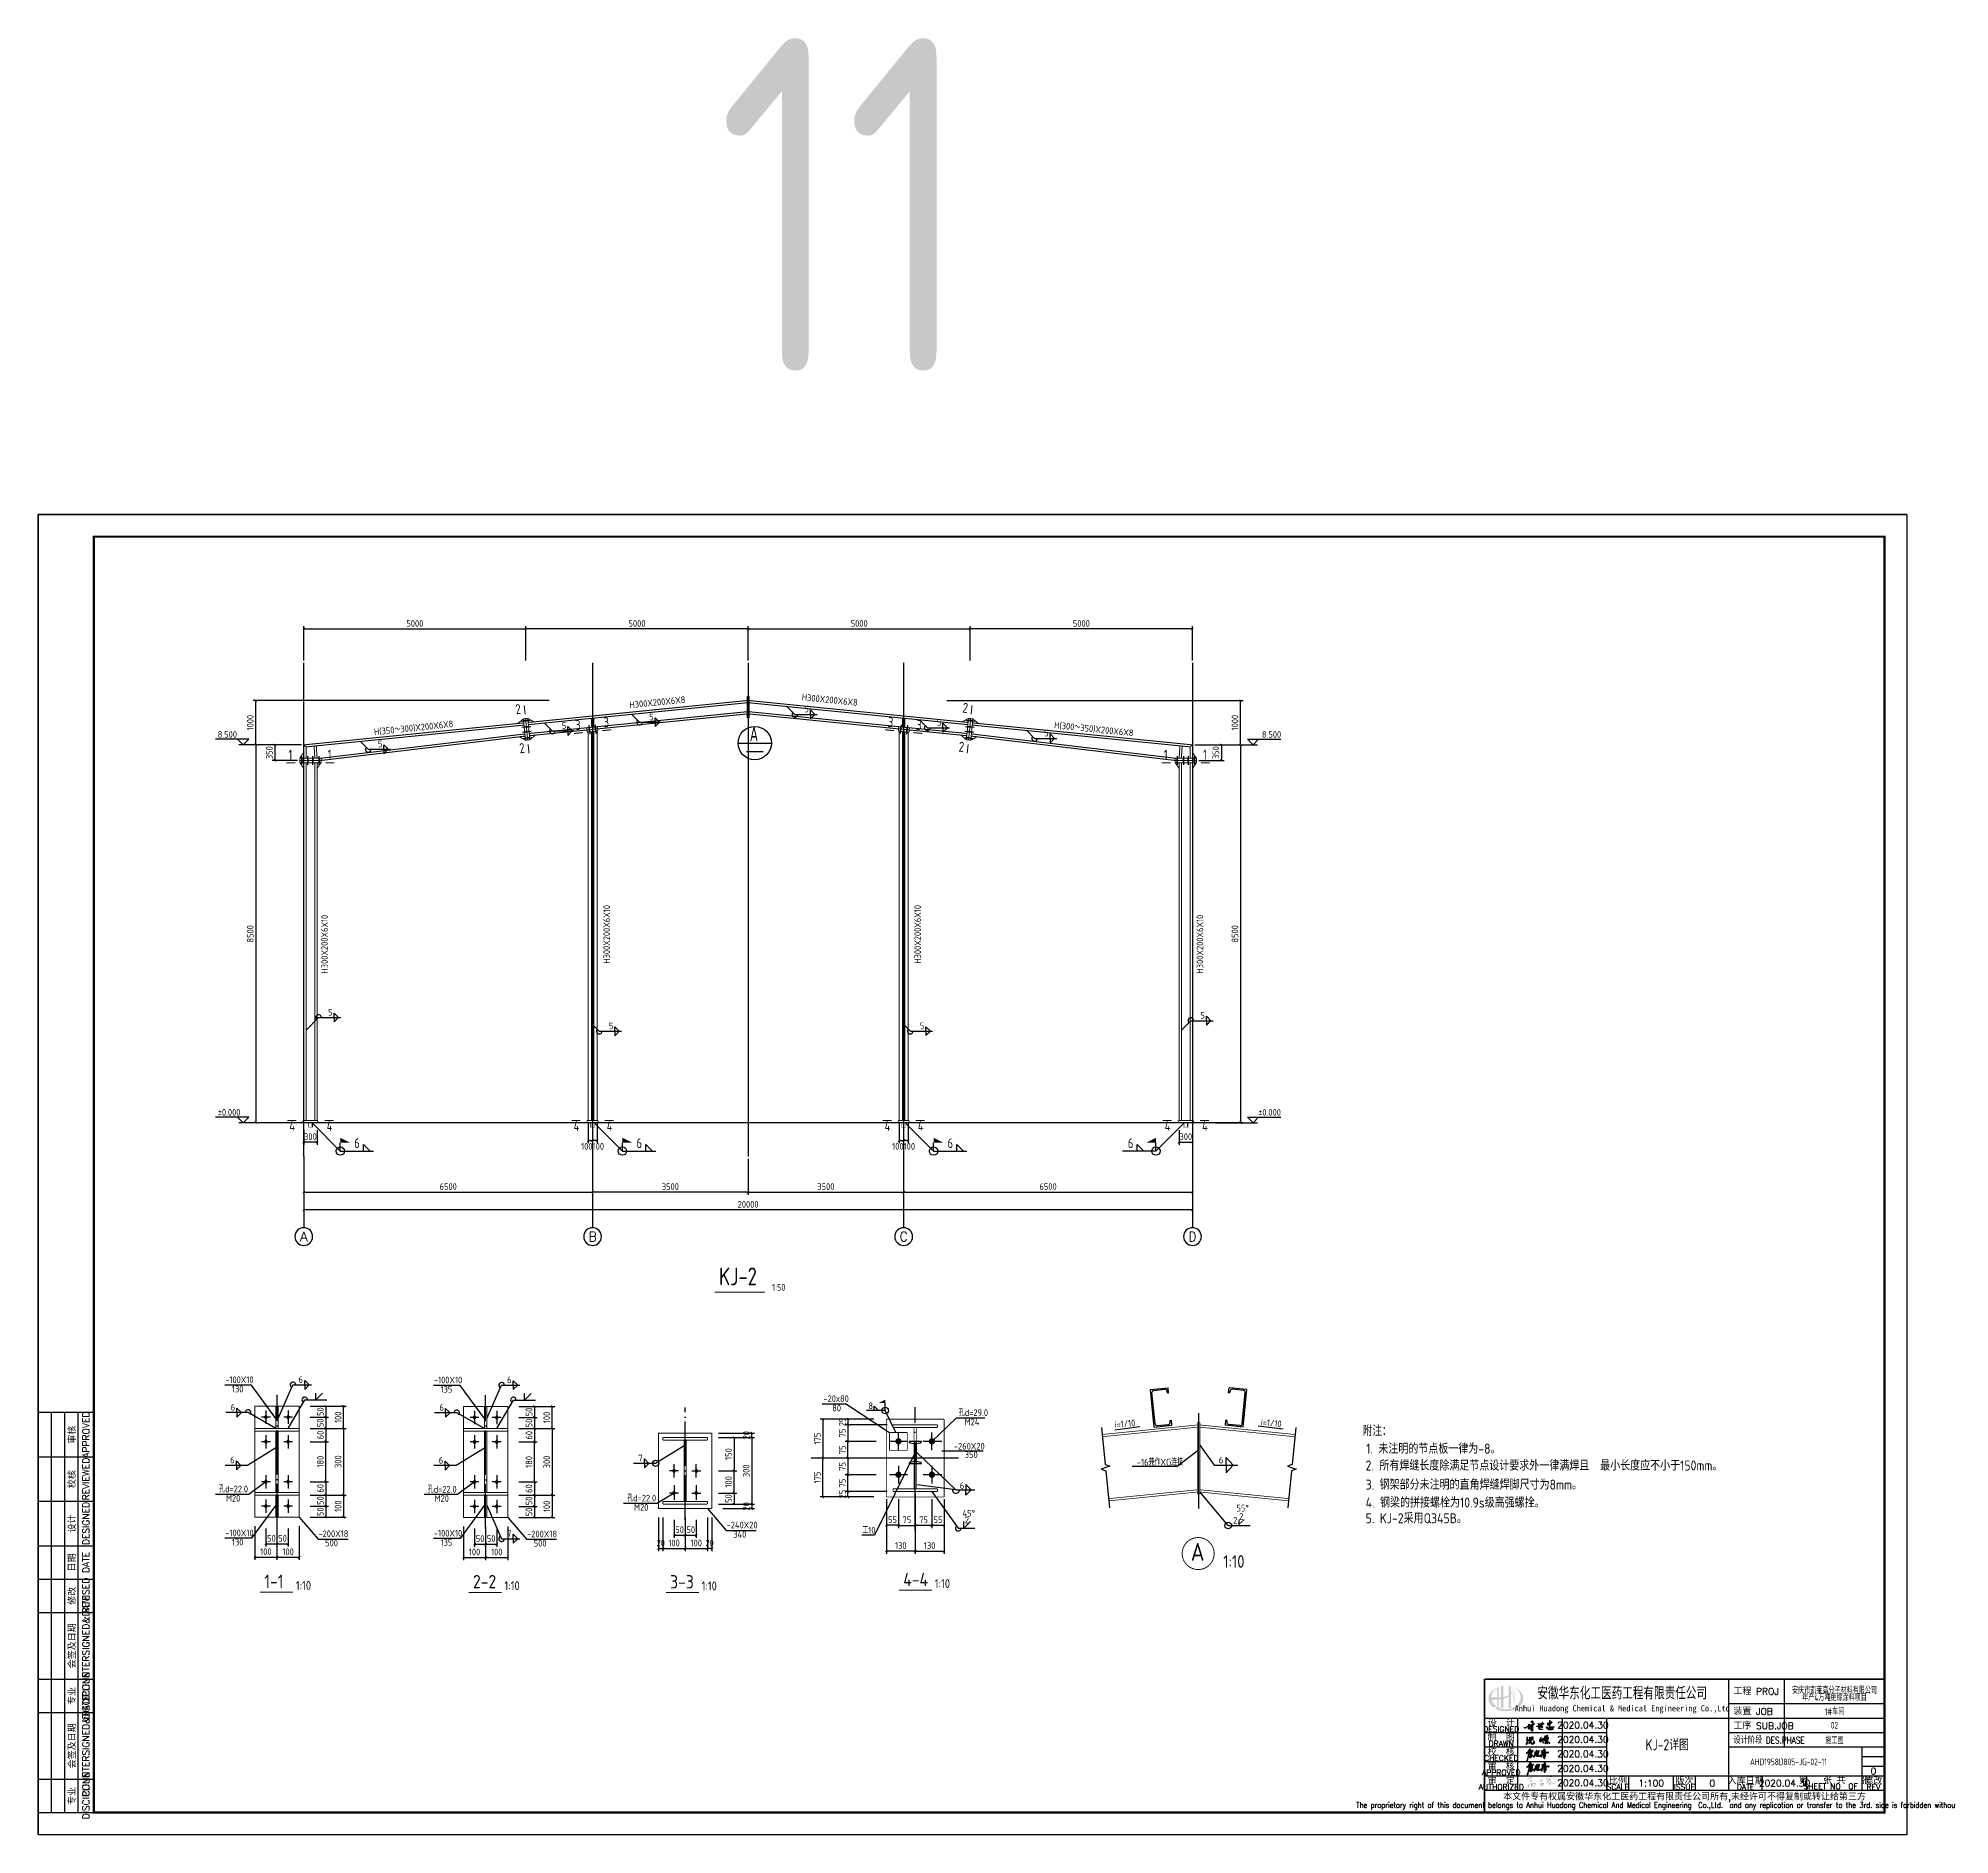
# Model space of a CAD drawing. Header units: millimetres. Extents: x 866561 to 876967, y 40200 to 44891.
# Drawn here: x 876106 to 876967, y 40208 to 41016 of the extents above; entities that cross this region are included whole.
import ezdxf
from ezdxf.enums import TextEntityAlignment as Align

# ---------------------------------------------------------------- set-up
doc = ezdxf.new("R2010")
doc.units = ezdxf.units.MM
doc.header["$LTSCALE"] = 1000
doc.header["$MEASUREMENT"] = 0
for name, pattern in [('2', [11.4, 9, -0.9, 0.6, -0.9]), ('6', [8.75, 5, -1.25, 1.25, -1.25]), ('DASH', [0.35, 0.25, -0.1]), ('DOTE', [2.42, 2, -0.2, 0.02, -0.2]), ('线型4', [5, 1.5, -1, 1.5, -1])]:
    doc.linetypes.add(name, pattern=pattern)
for name, color, linetype in [('10', 7, 'Continuous'), ('1000', 2, 'Continuous'), ('111', 253, '6'), ('114', 2, 'Continuous'), ('116', 1, 'Continuous'), ('14', 2, 'Continuous'), ('1530', 253, 'Continuous'), ('1534', 7, 'Continuous'), ('AXIS', 3, 'Continuous'), ('AXIS_TEXT', 7, 'Continuous'), ('CON', 3, 'Continuous'), ('D2', 6, 'Continuous'), ('DIM', 7, 'Continuous'), ('DOTE', 1, 'DOTE'), ('FEN', 21, 'Continuous'), ('HATCH', 8, 'Continuous'), ('LAYER1', 51, 'Continuous'), ('M_Thin', 7, 'Continuous'), ('Prof', 2, 'Continuous'), ('PUB_TEXT', 7, 'Continuous'), ('STRUCTURE', 7, 'Continuous'), ('中文', 7, 'Continuous'), ('尺寸标注', 7, 'Continuous'), ('层10', 7, 'Continuous'), ('文字', 7, 'Continuous'), ('柱子', 8, 'Continuous'), ('标准截面(白色)', 7, 'Continuous'), ('梁集中标注', 2, 'Continuous'), ('焊缝标注', 3, 'Continuous'), ('独立基础', 2, 'Continuous'), ('索引符号标注', 253, 'Continuous'), ('编号标注', 253, 'Continuous'), ('螺栓孔标注', 253, 'Continuous'), ('轴线', 253, '2'), ('钢板标注', 253, 'Continuous')]:
    doc.layers.add(name, color=color, linetype=linetype)
doc.layers.add('门窗', color=3, linetype='线型4', lineweight=18)
doc.styles.add('_TCH_AXIS', font='COMPLEX', dxfattribs={"bigfont": 'GBCBIG'})
doc.styles.add('COMPLEX', font='COMPLEX')
doc.styles.add('ECEC_TK', font='txt_l.shx', dxfattribs={"bigfont": 'hztxt_l.shx'})
doc.styles.add('ECEC_TQ', font='txt_l.shx', dxfattribs={"bigfont": 'hztxt_l.shx'})
doc.styles.add('ECEC_TQ_S', font='')
doc.styles.add('GBHZ', font='gbenor.shx', dxfattribs={"width": 0.9, "bigfont": 'gbcbig.shx'})
doc.styles.add('TS', font='tssdeng.shx', dxfattribs={"width": 0.8, "height": 2.5, "bigfont": 'tssdchn.shx'})
doc.styles.add('TSSD_REIN', font='tssdeng.shx', dxfattribs={"width": 0.7, "bigfont": 'tssdchn.shx'})
doc.styles.get('ECEC_TQ_S').set_extended_font_data('SimSun')
doc.dimstyles.new('Y10', dxfattribs={"dimscale": 0, "dimtxt": 3, "dimasz": 0.01, "dimexe": 1.2, "dimexo": 1, "dimgap": 1, "dimtad": 1, "dimdec": 0, "dimlfac": 10, "dimzin": 0, "dimdsep": 46, "dimtxsty": 'GBHZ', "dimblk1": 'DX', "dimblk2": 'DX', "dimsah": 1, "dimcen": 0.09, "dimdle": 1, "dimadec": 0, "dimazin": 0, "dimtfac": 1, "dimtdec": 0, "dimtix": 1, "dimtmove": 2, "dimatfit": 3, "dimldrblk": 'DX', "dimfxl": 0, "dimtolj": 1, "dimtzin": 0, "dimarcsym": 0})
doc.dimstyles.new('Y50', dxfattribs={"dimscale": 0, "dimtxt": 3, "dimasz": 0.01, "dimexe": 1.2, "dimexo": 1, "dimgap": 1, "dimtad": 1, "dimdec": 0, "dimlfac": 50, "dimzin": 0, "dimdsep": 46, "dimtxsty": 'GBHZ', "dimblk1": 'DX', "dimblk2": 'DX', "dimsah": 1, "dimcen": 0.09, "dimdle": 1, "dimadec": 0, "dimazin": 0, "dimtfac": 1, "dimtdec": 0, "dimtix": 1, "dimtmove": 2, "dimatfit": 3, "dimldrblk": 'DX', "dimfxl": 0, "dimtolj": 1, "dimtzin": 0, "dimarcsym": 0})

msp = doc.modelspace()

# ---------------------------------------------------------------- texts
at = {"style": 'ECEC_TK'}
for s, p in [('APPROVED', (876127.981, 40388.139)), ('审核', (876121.481, 40388.139)), ('校核', (876121.481, 40368.139)), ('REVIEWED', (876127.981, 40368.139)), ('DESIGNED', (876127.981, 40348.139)), ('设计', (876121.481, 40348.139)), ('DATE', (876127.981, 40330.639)), ('日期', (876121.481, 40330.639)), ('修改', (876121.481, 40315.639)), ('REVISED', (876127.981, 40315.639)), ('COUNTERSIGNED&DATE', (876127.981, 40293.139)), ('会签及日期', (876121.481, 40293.139)), ('DISCIPLINE', (876127.981, 40270.639)), ('专业', (876121.481, 40270.639)), ('COUNTERSIGNED&DATE', (876127.981, 40248.139)), ('会签及日期', (876121.481, 40248.139)), ('DISCIPLINE', (876127.981, 40225.639)), ('专业', (876121.481, 40225.639))]:
    msp.add_text(s, height=3, rotation=90, dxfattribs=at).set_placement(p, align=Align.MIDDLE)
at = {"color": 7, "ltscale": 0.5, "style": 'GBHZ', "width": 0.9}
for rotation, p in [(5.688431, (876591.105, 40391.07)), (354.311569, (876656.638, 40392.333))]:
    msp.add_text('i=1/10', height=3, rotation=rotation, dxfattribs=at).set_placement(p)
for s, height, style, p in [('附注：', 4.8, 'GBHZ', (876702.636, 40387.493)), ('1. 未注明的节点板一律为-8。', 4.5, 'GBHZ', (876704.167, 40379.571)), ('工程 PROJ', 3, 'ECEC_TQ', (876869.481, 40271.139)), ('装置 JOB', 3, 'ECEC_TQ', (876869.481, 40262.139)), ('工序 SUB.JOB', 3, 'ECEC_TQ', (876869.481, 40255.639))]:
    msp.add_text(s, height=height, dxfattribs=dict(style=style)).set_placement(p)
for s, height, style, width, p in [('安徽华东化工医药工程有限责任公司', 5, 'ECEC_TQ_S', 0.7, (876819.43, 40272.139)), ('Anhui Huadong Chemical & Medical Engineering Co.,Ltd', 2.8, 'ECEC_TQ_S', 0.85, (876819.43, 40264.639)), ('The proprietary right of this document belongs to Anhui Huadong Chemical And Medical Engineering  Co.,Ltd.  and any replication or transfer to the 3rd. side is forbidden without its permission. ', 2.5, 'ECEC_TQ', 0.72, (876847.481, 40221.139))]:
    msp.add_text(s, height=height, dxfattribs=dict(style=style, width=width)).set_placement(p, align=Align.MIDDLE)
at = {"style": 'ECEC_TQ'}
for s, height, p in [('设  计', 3, (876764.981, 40258.639)), ('DESIGNED', 2.5, (876764.981, 40255.639)), ('DRAWN', 2.5, (876764.981, 40249.139)), ('制  图', 3, (876764.981, 40252.139)), ('CHECKED', 2.5, (876764.981, 40242.639)), ('校  核', 3, (876764.981, 40245.639)), ('审  核', 3, (876764.981, 40239.139)), ('APPROVED', 2.5, (876764.981, 40236.139)), ('审  定', 3, (876764.981, 40232.639)), ('比例', 3, (876817.481, 40232.639)), ('版次', 3, (876847.481, 40232.639)), ('入库日期', 3, (876874.981, 40232.639)), ('第   张 共   张', 3, (876914.981, 40232.889)), ('修改', 3, (876932.481, 40232.639)), ('AUTHORIZED', 2.5, (876764.981, 40229.639)), ('本文件专有权属安徽华东化工医药工程有限责任公司所有,未经许可不得复制或转让给第三方', 3, (876847.481, 40225.139)), ('SCALE', 2.5, (876817.481, 40229.639)), ('ISSUE', 2.5, (876847.481, 40229.639)), ('DATE', 2.5, (876874.981, 40229.639)), ('SHEET NO  OF  ', 2.5, (876914.981, 40229.889)), ('REV', 2.5, (876932.481, 40229.639))]:
    msp.add_text(s, height=height, dxfattribs=at).set_placement(p, align=Align.MIDDLE)
at = {"style": 'ECEC_TQ', "width": 0.8}
msp.add_text('设计阶段 DES.PHASE', height=3, dxfattribs=at).set_placement((876869.481, 40249.139))
at = {"style": 'ECEC_TQ'}
for tag, text, p in [('2020.04.30', ' ', (876801.725, 40257.467)), ('2020.04.30', ' ', (876801.725, 40250.967)), ('2020.04.30', ' ', (876801.725, 40244.467)), ('2020.04.30', ' ', (876801.725, 40237.967)), ('2020.04.30', ' ', (876801.725, 40231.467)), ('1:100', '1:100', (876832.481, 40231.389)), ('0', '0', (876859.981, 40231.389)), ('2020.04.30', ' ', (876892.481, 40231.389)), ('0', '0', (876932.481, 40236.805))]:
    msp.add_attdef(tag, text=text, height=3, dxfattribs=at).set_placement(p, align=Align.MIDDLE)
at = {"layer": '10', "style": 'GBHZ', "width": 0.9}
for s, rotation, p in [('2', 5.710225, (876321.53, 40712.169)), ('2', 354.289775, (876522.357, 40712.981)), ('3', 5.711099, (876348.415, 40705.009)), ('3', 5.711145, (876361.171, 40706.284)), ('3', 354.287934, (876488.685, 40706.499)), ('3', 354.287934, (876501.441, 40705.223)), ('2', 5.710225, (876323.283, 40694.636)), ('2', 354.289775, (876520.605, 40695.468))]:
    msp.add_text(s, height=4.5, rotation=rotation, dxfattribs=at).set_placement(p)
for s, p in [('1', (876219.123, 40691.791)), ('1', (876236.723, 40691.791)), ('1', (876613.123, 40691.791)), ('1', (876630.723, 40691.791)), ('4', (876219.523, 40524.796)), ('4', (876236.323, 40524.796)), ('4', (876347.463, 40524.796)), ('4', (876362.383, 40524.796)), ('4', (876487.463, 40524.796)), ('4', (876502.383, 40524.796)), ('4', (876613.523, 40524.796)), ('4', (876630.323, 40524.796))]:
    msp.add_text(s, height=4.5, dxfattribs=at).set_placement(p)
at = {"layer": '1534', "style": 'GBHZ', "width": 0.9}
for s, p in [('8.500', (876187.286, 40701.641)), ('8.500', (876657.278, 40701.641)), ('%%P0.000', (876187.286, 40531.641)), ('%%P0.000', (876655.598, 40531.641))]:
    msp.add_text(s, height=3, dxfattribs=at).set_placement(p)
at = {"layer": 'AXIS', "style": 'TSSD_REIN', "width": 0.7}
for s, p in [('安庆市凯莱高分子材料有限公司', (876914.981, 40273.415)), ('年产4万吨绝缘涂料项目', (876914.981, 40270.184)), ('1#车间', (876914.981, 40263.889)), ('02', (876914.981, 40257.389)), ('施工图', (876914.981, 40250.889)), ('AHD1958D805-JG-02-11', (876894.258, 40240.932))]:
    msp.add_text(s, height=3, dxfattribs=at).set_placement(p, align=Align.MIDDLE)
at = {"layer": 'CON', "color": 7, "ltscale": 0.5, "style": 'GBHZ'}
for s, p in [('2. 所有焊缝长度除满足节点设计要求外一律满焊且  最小长度应不小于150mm。', (876703.921, 40371.987)), ('3. 钢架部分未注明的直角焊缝焊脚尺寸为8mm。', (876703.966, 40363.408)), ('4. 钢梁的拼接螺栓为10.9s级高强螺拴。', (876703.966, 40355.326)), ('5. KJ-2采用Q345B。', (876703.966, 40348.265))]:
    msp.add_text(s, height=4.5, dxfattribs=at).set_placement(p)
at = {"layer": 'FEN', "style": 'GBHZ', "width": 0.9}
for s, p in [('55%%d', (876645.818, 40353.561)), ('2', (876647.045, 40349.881)), ('2', (876644.363, 40348.103))]:
    msp.add_text(s, height=3, dxfattribs=at).set_placement(p)
at = {"layer": 'LAYER1', "color": 7, "style": 'GBHZ', "width": 0.9}
msp.add_text('-16兼作XG连接', height=3, dxfattribs=at).set_placement((876600.965, 40374.252))
at = {"layer": 'PUB_TEXT', "style": 'TS', "width": 0.8}
msp.add_text('KJ-2详图', height=5, dxfattribs=at).set_placement((876839.646, 40248.871), align=Align.MIDDLE)
at = {"layer": 'STRUCTURE', "color": 4, "style": 'GBHZ', "width": 0.9}
msp.add_text('6', height=3, dxfattribs=at).set_placement((876637.854, 40375.166))
at = {"layer": '中文', "style": 'GBHZ'}
for p in [(876222.43, 40318.289, -0.009), (876316.335, 40318.174, 2.991), (876405.07, 40318.089, -0.009), (876510.017, 40319.141, 2.991)]:
    msp.add_text('1:10', height=4, dxfattribs=at).set_placement(p)
at = {"layer": '文字', "color": 6, "style": 'GBHZ'}
for s, height, p in [('A', 8, (876625.269, 40331.418)), ('1:10', 5.6, (876639.822, 40328.278, -0.009))]:
    msp.add_text(s, height=height, dxfattribs=at).set_placement(p)
at = {"layer": '柱子', "color": 7, "style": 'TSSD_REIN', "width": 0.8}
for s, height, p in [('KJ-2', 8, (876412.897, 40455.331)), ('1:50 ', 3, (876436.837, 40452.92))]:
    msp.add_text(s, height=height, dxfattribs=at).set_placement(p)
at = {"layer": '标准截面(白色)', "style": 'GBHZ', "width": 0.9}
for s, rotation, p in [('H300X200X6X8', 5.713492, (876372.754, 40714.882)), ('H300X200X6X8', 354.286508, (876450.041, 40718.476)), ('H(350～300)X200X6X8', 5.888972, (876257.777, 40702.775)), ('H(300～350)X200X6X8', 354.111028, (876563.625, 40705.931)), ('H300X200X6X10', 90, (876363.839, 40599.982)), ('H300X200X6X10', 90, (876503.839, 40599.982)), ('H300X200X6X10', 90.000002, (876236.839, 40595.582)), ('H300X200X6X10', 90, (876630.839, 40595.582))]:
    msp.add_text(s, height=3, rotation=rotation, dxfattribs=at).set_placement(p)
at = {"layer": '梁集中标注', "style": 'GBHZ', "width": 0.9}
msp.add_text('11', height=150, dxfattribs=at).set_placement((876412.089, 40866.341))
at = {"layer": '焊缝标注', "style": 'GBHZ', "width": 0.9}
for s, height, p in [('5', 3, (876451.304, 40713.043)), ('5', 3, (876342.174, 40705.625)), ('5', 3, (876381.403, 40709.548)), ('5', 3, (876510.98, 40707.075)), ('5', 3, (876559.25, 40702.248)), ('5', 3, (876259.355, 40697.343)), ('5', 3, (876236.962, 40576.684)), ('5', 3, (876629.547, 40575.27)), ('5', 3, (876363.328, 40570.524)), ('5', 3, (876503.328, 40570.549)), ('6', 4.5, (876248.745, 40517.027)), ('6', 4.5, (876375.745, 40517.027)), ('6', 4.5, (876515.745, 40517.027)), ('6', 4.5, (876596.897, 40517.027)), ('6', 3, (876223.612, 40411.395, -3)), ('6', 3, (876317.517, 40411.28)), ('6', 3, (876193.124, 40398.973, -3)), ('6', 3, (876287.028, 40398.858)), ('6', 3, (876192.874, 40375.222, -3)), ('6', 3, (876286.778, 40375.107)), ('7', 3, (876376.581, 40376.124, -3)), ('7', 3, (876317.517, 40342.236))]:
    msp.add_text(s, height=height, dxfattribs=at).set_placement(p)
at = {"layer": '焊缝标注', "style": 'GBHZ', "width": 0.839996}
msp.add_text('A', height=6.75, dxfattribs=at).set_placement((876426.735, 40700.051), (876430.515, 40700.051), align=Align.FIT)
at = {"layer": '焊缝标注', "linetype": 'ByBlock', "style": 'GBHZ', "width": 0.9}
for s, p in [('8', (876480.143, 40399.613)), ('6', (876521.278, 40363.728)), ('45°', (876522.534, 40351.282)), ('2', (876523.534, 40348.282))]:
    msp.add_text(s, height=3, dxfattribs=at).set_placement(p)
at = {"layer": '螺栓孔标注', "linetype": 'ByBlock', "style": 'GBHZ', "width": 0.9}
for s, p in [('-20x80', (876459.878, 40402.834)), ('80', (876463.855, 40398.6)), ('孔d=29.0', (876520.803, 40396.519)), ('M24', (876523.465, 40392.313))]:
    msp.add_text(s, height=3, dxfattribs=at).set_placement(p)
at = {"layer": '螺栓孔标注', "style": 'GBHZ', "width": 0.9}
for s, p in [('孔d=22.0', (876187.854, 40362.17, -3)), ('M20', (876190.975, 40358.02, -3)), ('孔d=22.0', (876281.758, 40362.055)), ('M20', (876284.88, 40357.905)), ('孔d=22.0', (876371.561, 40358.072, -3)), ('M20', (876374.682, 40353.922, -3))]:
    msp.add_text(s, height=3, dxfattribs=at).set_placement(p)
at = {"layer": '轴线', "color": 61, "linetype": 'ByBlock', "style": 'GBHZ'}
for s, p in [('4-4', (876495.838, 40319.98, 3)), ('1-1', (876208.251, 40319.128)), ('2-2', (876302.155, 40319.013, 3)), ('3-3', (876390.891, 40318.928))]:
    msp.add_text(s, height=6, dxfattribs=at).set_placement(p)
at = {"layer": '钢板标注', "style": 'GBHZ', "width": 0.9}
for s, p in [('-100X10', (876190.657, 40411.334, -3)), ('-100X10', (876284.562, 40411.219)), ('130', (876193.657, 40407.184, -3)), ('135', (876287.562, 40407.069)), ('-100X10', (876190.657, 40342.412, -3)), ('-200X18', (876232.613, 40342.057, -3)), ('-100X10', (876284.562, 40342.297)), ('-200X18', (876326.517, 40341.942)), ('-240X20', (876416.32, 40345.959, -3)), ('340', (876419.32, 40341.809, -3)), ('130', (876193.657, 40338.262, -3)), ('500', (876235.613, 40337.907, -3)), ('135', (876287.562, 40338.147)), ('500', (876329.517, 40337.792))]:
    msp.add_text(s, height=3, dxfattribs=at).set_placement(p)
at = {"layer": '钢板标注', "linetype": 'ByBlock', "style": 'GBHZ', "width": 0.9}
for s, p in [('-260X20', (876518.613, 40381.412)), ('350', (876523.505, 40377.649)), ('工10', (876477.376, 40343.637))]:
    msp.add_text(s, height=3, dxfattribs=at).set_placement(p)

# ---------------------------------------------------------------- blocks, each defined once
blk = doc.blocks.new('DX')
at = {"color": 0, "linetype": 'ByBlock', "const_width": 40}
blk.add_lwpolyline([(-54, -51), (46, 49)], dxfattribs=at)
blk = doc.blocks.new('*D606')
at = {"layer": 'Defpoints', "color": 0, "linetype": 'ByBlock'}
for p in [(876227.95, 40395.97, -3), (876228.26, 40400.97, -3), (876235.95, 40395.97)]:
    blk.add_point(p, dxfattribs=at)
at = {"layer": 'DIM', "color": 0, "linetype": 'ByBlock', "lineweight": -2}
for p, q in [((876228.95, 40395.97), (876237.15, 40395.97)), ((876229.26, 40400.97), (876237.15, 40400.97)), ((876235.95, 40400.96), (876235.95, 40395.98))]:
    blk.add_line(p, q, dxfattribs=at)
at = {"layer": 'DIM', "color": 0, "linetype": 'ByBlock', "lineweight": -2, "xscale": 0.01, "yscale": 0.01, "zscale": 0.01}
for p, rotation in [((876235.95, 40395.97), 270), ((876235.95, 40400.97), 90)]:
    blk.add_blockref('DX', p, dxfattribs=dict(at, rotation=rotation))
at = {"layer": 'DIM', "color": 0, "linetype": 'ByBlock', "insert": (876233.45, 40398.47), "char_height": 3, "attachment_point": 5, "rotation": 90, "style": 'GBHZ'}
blk.add_mtext('\\A1;50', dxfattribs=at)
blk = doc.blocks.new('*D607')
at = {"layer": 'Defpoints', "color": 0, "linetype": 'ByBlock'}
for p in [(876227.95, 40395.97, -3), (876227.95, 40390.97, -3), (876235.95, 40390.97)]:
    blk.add_point(p, dxfattribs=at)
at = {"layer": 'DIM', "color": 0, "linetype": 'ByBlock', "lineweight": -2}
for p, q in [((876228.95, 40395.97), (876237.15, 40395.97)), ((876235.95, 40395.96), (876235.95, 40390.98)), ((876228.95, 40390.97), (876237.15, 40390.97))]:
    blk.add_line(p, q, dxfattribs=at)
at = {"layer": 'DIM', "color": 0, "linetype": 'ByBlock', "lineweight": -2, "xscale": 0.01, "yscale": 0.01, "zscale": 0.01}
for p, rotation in [((876235.95, 40395.97), 90), ((876235.95, 40390.97), 270)]:
    blk.add_blockref('DX', p, dxfattribs=dict(at, rotation=rotation))
at = {"layer": 'DIM', "color": 0, "linetype": 'ByBlock', "insert": (876233.45, 40393.47), "char_height": 3, "attachment_point": 5, "rotation": 90, "style": 'GBHZ'}
blk.add_mtext('\\A1;50', dxfattribs=at)
blk = doc.blocks.new('*D608')
at = {"layer": 'Defpoints', "color": 0, "linetype": 'ByBlock'}
for p in [(876227.95, 40390.97, -3), (876227.95, 40384.97), (876235.95, 40384.97)]:
    blk.add_point(p, dxfattribs=at)
at = {"layer": 'DIM', "color": 0, "linetype": 'ByBlock', "lineweight": -2}
for p, q in [((876228.95, 40390.97), (876237.15, 40390.97)), ((876235.95, 40390.96), (876235.95, 40384.98)), ((876228.95, 40384.97), (876237.15, 40384.97))]:
    blk.add_line(p, q, dxfattribs=at)
at = {"layer": 'DIM', "color": 0, "linetype": 'ByBlock', "lineweight": -2, "xscale": 0.01, "yscale": 0.01, "zscale": 0.01}
for p, rotation in [((876235.95, 40390.97), 90), ((876235.95, 40384.97), 270)]:
    blk.add_blockref('DX', p, dxfattribs=dict(at, rotation=rotation))
at = {"layer": 'DIM', "color": 0, "linetype": 'ByBlock', "insert": (876233.45, 40387.97), "char_height": 3, "attachment_point": 5, "rotation": 90, "style": 'GBHZ'}
blk.add_mtext('\\A1;60', dxfattribs=at)
blk = doc.blocks.new('*D609')
at = {"layer": 'Defpoints', "color": 0, "linetype": 'ByBlock'}
for p in [(876227.95, 40366.97, -3), (876227.95, 40360.97, -3), (876235.95, 40360.97)]:
    blk.add_point(p, dxfattribs=at)
at = {"layer": 'DIM', "color": 0, "linetype": 'ByBlock', "lineweight": -2}
for p, q in [((876228.95, 40366.97), (876237.15, 40366.97)), ((876228.95, 40360.97), (876237.15, 40360.97)), ((876235.95, 40366.96), (876235.95, 40360.98))]:
    blk.add_line(p, q, dxfattribs=at)
at = {"layer": 'DIM', "color": 0, "linetype": 'ByBlock', "lineweight": -2, "xscale": 0.01, "yscale": 0.01, "zscale": 0.01}
for p, rotation in [((876235.95, 40360.97), 270), ((876235.95, 40366.97), 90)]:
    blk.add_blockref('DX', p, dxfattribs=dict(at, rotation=rotation))
at = {"layer": 'DIM', "color": 0, "linetype": 'ByBlock', "insert": (876233.45, 40363.97), "char_height": 3, "attachment_point": 5, "rotation": 90, "style": 'GBHZ'}
blk.add_mtext('\\A1;60', dxfattribs=at)
blk = doc.blocks.new('*D610')
at = {"layer": 'Defpoints', "color": 0, "linetype": 'ByBlock'}
for p in [(876227.95, 40360.97, -3), (876227.95, 40355.97, -3), (876235.95, 40355.97)]:
    blk.add_point(p, dxfattribs=at)
at = {"layer": 'DIM', "color": 0, "linetype": 'ByBlock', "lineweight": -2}
for p, q in [((876228.95, 40360.97), (876237.15, 40360.97)), ((876235.95, 40360.96), (876235.95, 40355.98)), ((876228.95, 40355.97), (876237.15, 40355.97))]:
    blk.add_line(p, q, dxfattribs=at)
at = {"layer": 'DIM', "color": 0, "linetype": 'ByBlock', "lineweight": -2, "xscale": 0.01, "yscale": 0.01, "zscale": 0.01}
for p, rotation in [((876235.95, 40360.97), 90), ((876235.95, 40355.97), 270)]:
    blk.add_blockref('DX', p, dxfattribs=dict(at, rotation=rotation))
at = {"layer": 'DIM', "color": 0, "linetype": 'ByBlock', "insert": (876233.45, 40358.47), "char_height": 3, "attachment_point": 5, "rotation": 90, "style": 'GBHZ'}
blk.add_mtext('\\A1;50', dxfattribs=at)
blk = doc.blocks.new('*D611')
at = {"layer": 'Defpoints', "color": 0, "linetype": 'ByBlock'}
for p in [(876227.95, 40355.97, -3), (876227.95, 40350.97, -3), (876235.95, 40350.97)]:
    blk.add_point(p, dxfattribs=at)
at = {"layer": 'DIM', "color": 0, "linetype": 'ByBlock', "lineweight": -2}
for p, q in [((876228.95, 40355.97), (876237.15, 40355.97)), ((876235.95, 40355.96), (876235.95, 40350.98)), ((876228.95, 40350.97), (876237.15, 40350.97))]:
    blk.add_line(p, q, dxfattribs=at)
at = {"layer": 'DIM', "color": 0, "linetype": 'ByBlock', "lineweight": -2, "xscale": 0.01, "yscale": 0.01, "zscale": 0.01}
for p, rotation in [((876235.95, 40355.97), 90), ((876235.95, 40350.97), 270)]:
    blk.add_blockref('DX', p, dxfattribs=dict(at, rotation=rotation))
at = {"layer": 'DIM', "color": 0, "linetype": 'ByBlock', "insert": (876233.45, 40353.47), "char_height": 3, "attachment_point": 5, "rotation": 90, "style": 'GBHZ'}
blk.add_mtext('\\A1;50', dxfattribs=at)
blk = doc.blocks.new('*D612')
at = {"layer": 'Defpoints', "color": 0, "linetype": 'ByBlock'}
for p in [(876208.95, 40346.97, -3), (876213.95, 40346.97, -3), (876213.95, 40338.97)]:
    blk.add_point(p, dxfattribs=at)
at = {"layer": 'DIM', "color": 0, "linetype": 'ByBlock', "lineweight": -2}
for p, q in [((876208.95, 40345.97), (876208.95, 40337.77)), ((876213.95, 40345.97), (876213.95, 40337.77)), ((876208.96, 40338.97), (876213.94, 40338.97))]:
    blk.add_line(p, q, dxfattribs=at)
at = {"layer": 'DIM', "color": 0, "linetype": 'ByBlock', "lineweight": -2, "xscale": 0.01, "yscale": 0.01, "zscale": 0.01, "rotation": 180}
blk.add_blockref('DX', (876208.95, 40338.97), dxfattribs=at)
at = {"layer": 'DIM', "color": 0, "linetype": 'ByBlock', "lineweight": -2, "xscale": 0.01, "yscale": 0.01, "zscale": 0.01}
blk.add_blockref('DX', (876213.95, 40338.97), dxfattribs=at)
at = {"layer": 'DIM', "color": 0, "linetype": 'ByBlock', "insert": (876211.45, 40341.47), "char_height": 3, "attachment_point": 5, "style": 'GBHZ'}
blk.add_mtext('\\A1;50', dxfattribs=at)
blk = doc.blocks.new('*D613')
at = {"layer": 'Defpoints', "color": 0, "linetype": 'ByBlock'}
for p in [(876213.95, 40346.97, -3), (876218.95, 40346.97, -3), (876218.95, 40338.97)]:
    blk.add_point(p, dxfattribs=at)
at = {"layer": 'DIM', "color": 0, "linetype": 'ByBlock', "lineweight": -2}
for p, q in [((876213.95, 40345.97), (876213.95, 40337.77)), ((876218.95, 40345.97), (876218.95, 40337.77)), ((876213.96, 40338.97), (876218.94, 40338.97))]:
    blk.add_line(p, q, dxfattribs=at)
at = {"layer": 'DIM', "color": 0, "linetype": 'ByBlock', "lineweight": -2, "xscale": 0.01, "yscale": 0.01, "zscale": 0.01, "rotation": 180}
blk.add_blockref('DX', (876213.95, 40338.97), dxfattribs=at)
at = {"layer": 'DIM', "color": 0, "linetype": 'ByBlock', "lineweight": -2, "xscale": 0.01, "yscale": 0.01, "zscale": 0.01}
blk.add_blockref('DX', (876218.95, 40338.97), dxfattribs=at)
at = {"layer": 'DIM', "color": 0, "linetype": 'ByBlock', "insert": (876216.45, 40341.47), "char_height": 3, "attachment_point": 5, "style": 'GBHZ'}
blk.add_mtext('\\A1;50', dxfattribs=at)
blk = doc.blocks.new('*D614')
at = {"layer": 'Defpoints', "color": 0, "linetype": 'ByBlock'}
for p in [(876203.95, 40347.97, -3), (876213.95, 40347.97, -3), (876213.95, 40332.97)]:
    blk.add_point(p, dxfattribs=at)
at = {"layer": 'DIM', "color": 0, "linetype": 'ByBlock', "lineweight": -2}
for p, q in [((876203.95, 40346.97), (876203.95, 40331.77)), ((876213.95, 40346.97), (876213.95, 40331.77)), ((876203.96, 40332.97), (876213.94, 40332.97))]:
    blk.add_line(p, q, dxfattribs=at)
at = {"layer": 'DIM', "color": 0, "linetype": 'ByBlock', "lineweight": -2, "xscale": 0.01, "yscale": 0.01, "zscale": 0.01, "rotation": 180}
blk.add_blockref('DX', (876203.95, 40332.97), dxfattribs=at)
at = {"layer": 'DIM', "color": 0, "linetype": 'ByBlock', "lineweight": -2, "xscale": 0.01, "yscale": 0.01, "zscale": 0.01}
blk.add_blockref('DX', (876213.95, 40332.97), dxfattribs=at)
at = {"layer": 'DIM', "color": 0, "linetype": 'ByBlock', "insert": (876208.95, 40335.47), "char_height": 3, "attachment_point": 5, "style": 'GBHZ'}
blk.add_mtext('\\A1;100', dxfattribs=at)
blk = doc.blocks.new('*D615')
at = {"layer": 'Defpoints', "color": 0, "linetype": 'ByBlock'}
for p in [(876213.95, 40347.97, -3), (876223.95, 40347.97, -3), (876223.95, 40332.97)]:
    blk.add_point(p, dxfattribs=at)
at = {"layer": 'DIM', "color": 0, "linetype": 'ByBlock', "lineweight": -2}
for p, q in [((876213.95, 40346.97), (876213.95, 40331.77)), ((876223.95, 40346.97), (876223.95, 40331.77)), ((876213.96, 40332.97), (876223.94, 40332.97))]:
    blk.add_line(p, q, dxfattribs=at)
at = {"layer": 'DIM', "color": 0, "linetype": 'ByBlock', "lineweight": -2, "xscale": 0.01, "yscale": 0.01, "zscale": 0.01, "rotation": 180}
blk.add_blockref('DX', (876213.95, 40332.97), dxfattribs=at)
at = {"layer": 'DIM', "color": 0, "linetype": 'ByBlock', "lineweight": -2, "xscale": 0.01, "yscale": 0.01, "zscale": 0.01}
blk.add_blockref('DX', (876223.95, 40332.97), dxfattribs=at)
at = {"layer": 'DIM', "color": 0, "linetype": 'ByBlock', "insert": (876218.95, 40335.47), "char_height": 3, "attachment_point": 5, "style": 'GBHZ'}
blk.add_mtext('\\A1;100', dxfattribs=at)
blk = doc.blocks.new('*D616')
at = {"layer": 'Defpoints', "color": 0, "linetype": 'ByBlock'}
for p in [(876235.95, 40390.97, -3), (876227.95, 40360.97, -3), (876243.95, 40360.97)]:
    blk.add_point(p, dxfattribs=at)
at = {"layer": 'DIM', "color": 0, "linetype": 'ByBlock', "lineweight": -2}
for p, q in [((876236.95, 40390.97), (876245.15, 40390.97)), ((876243.95, 40390.96), (876243.95, 40360.98)), ((876228.95, 40360.97), (876245.15, 40360.97))]:
    blk.add_line(p, q, dxfattribs=at)
at = {"layer": 'DIM', "color": 0, "linetype": 'ByBlock', "lineweight": -2, "xscale": 0.01, "yscale": 0.01, "zscale": 0.01}
for p, rotation in [((876243.95, 40390.97), 90), ((876243.95, 40360.97), 270)]:
    blk.add_blockref('DX', p, dxfattribs=dict(at, rotation=rotation))
at = {"layer": 'DIM', "color": 0, "linetype": 'ByBlock', "insert": (876241.45, 40375.97), "char_height": 3, "attachment_point": 5, "rotation": 90, "style": 'GBHZ'}
blk.add_mtext('\\A1;300', dxfattribs=at)
blk = doc.blocks.new('*D617')
at = {"layer": 'Defpoints', "color": 0, "linetype": 'ByBlock'}
for p in [(876228.95, 40360.97), (876229.95, 40350.97), (876243.95, 40350.97)]:
    blk.add_point(p, dxfattribs=at)
at = {"layer": 'DIM', "color": 0, "linetype": 'ByBlock', "lineweight": -2}
for p, q in [((876229.95, 40360.97), (876245.15, 40360.97)), ((876243.95, 40360.96), (876243.95, 40350.98)), ((876230.95, 40350.97), (876245.15, 40350.97))]:
    blk.add_line(p, q, dxfattribs=at)
at = {"layer": 'DIM', "color": 0, "linetype": 'ByBlock', "lineweight": -2, "xscale": 0.01, "yscale": 0.01, "zscale": 0.01}
for p, rotation in [((876243.95, 40360.97), 90), ((876243.95, 40350.97), 270)]:
    blk.add_blockref('DX', p, dxfattribs=dict(at, rotation=rotation))
at = {"layer": 'DIM', "color": 0, "linetype": 'ByBlock', "insert": (876241.45, 40355.97), "char_height": 3, "attachment_point": 5, "rotation": 90, "style": 'GBHZ'}
blk.add_mtext('\\A1;100', dxfattribs=at)
blk = doc.blocks.new('*D618')
at = {"layer": 'Defpoints', "color": 0, "linetype": 'ByBlock'}
for p in [(876227.95, 40400.97, -3), (876243.95, 40400.97), (876228.95, 40390.97)]:
    blk.add_point(p, dxfattribs=at)
at = {"layer": 'DIM', "color": 0, "linetype": 'ByBlock', "lineweight": -2}
for p, q in [((876228.95, 40400.97), (876245.15, 40400.97)), ((876243.95, 40390.98), (876243.95, 40400.96)), ((876229.95, 40390.97), (876245.15, 40390.97))]:
    blk.add_line(p, q, dxfattribs=at)
at = {"layer": 'DIM', "color": 0, "linetype": 'ByBlock', "lineweight": -2, "xscale": 0.01, "yscale": 0.01, "zscale": 0.01}
for p, rotation in [((876243.95, 40400.97), 90), ((876243.95, 40390.97), 270)]:
    blk.add_blockref('DX', p, dxfattribs=dict(at, rotation=rotation))
at = {"layer": 'DIM', "color": 0, "linetype": 'ByBlock', "insert": (876241.45, 40395.97), "char_height": 3, "attachment_point": 5, "rotation": 90, "style": 'GBHZ'}
blk.add_mtext('\\A1;100', dxfattribs=at)
blk = doc.blocks.new('*D619')
at = {"layer": 'Defpoints', "color": 0, "linetype": 'ByBlock'}
for p in [(876227.95, 40384.97), (876235.95, 40384.97), (876227.95, 40366.97)]:
    blk.add_point(p, dxfattribs=at)
at = {"layer": 'DIM', "color": 0, "linetype": 'ByBlock', "lineweight": -2}
for p, q in [((876228.95, 40384.97), (876237.15, 40384.97)), ((876235.95, 40366.98), (876235.95, 40384.96)), ((876228.95, 40366.97), (876237.15, 40366.97))]:
    blk.add_line(p, q, dxfattribs=at)
at = {"layer": 'DIM', "color": 0, "linetype": 'ByBlock', "lineweight": -2, "xscale": 0.01, "yscale": 0.01, "zscale": 0.01}
for p, rotation in [((876235.95, 40384.97), 90), ((876235.95, 40366.97), 270)]:
    blk.add_blockref('DX', p, dxfattribs=dict(at, rotation=rotation))
at = {"layer": 'DIM', "color": 0, "linetype": 'ByBlock', "insert": (876233.45, 40375.97), "char_height": 3, "attachment_point": 5, "rotation": 90, "style": 'GBHZ'}
blk.add_mtext('\\A1;180', dxfattribs=at)
blk = doc.blocks.new('*D620')
at = {"layer": 'Defpoints', "color": 0, "linetype": 'ByBlock'}
for p in [(876411.66, 40386.87), (876411.66, 40371.87, -3), (876419.66, 40371.87)]:
    blk.add_point(p, dxfattribs=at)
at = {"layer": 'DIM', "color": 0, "linetype": 'ByBlock', "lineweight": -2}
for p, q in [((876412.66, 40386.87), (876420.86, 40386.87)), ((876419.66, 40386.86), (876419.66, 40371.88)), ((876412.66, 40371.87), (876420.86, 40371.87))]:
    blk.add_line(p, q, dxfattribs=at)
at = {"layer": 'DIM', "color": 0, "linetype": 'ByBlock', "lineweight": -2, "xscale": 0.01, "yscale": 0.01, "zscale": 0.01}
for p, rotation in [((876419.66, 40386.87), 90), ((876419.66, 40371.87), 270)]:
    blk.add_blockref('DX', p, dxfattribs=dict(at, rotation=rotation))
at = {"layer": 'DIM', "color": 0, "linetype": 'ByBlock', "insert": (876417.16, 40379.37), "char_height": 3, "attachment_point": 5, "rotation": 90, "style": 'GBHZ'}
blk.add_mtext('\\A1;150', dxfattribs=at)
blk = doc.blocks.new('*D621')
at = {"layer": 'Defpoints', "color": 0, "linetype": 'ByBlock'}
for p in [(876411.66, 40361.87, -3), (876411.66, 40356.87, -3), (876419.66, 40356.87)]:
    blk.add_point(p, dxfattribs=at)
at = {"layer": 'DIM', "color": 0, "linetype": 'ByBlock', "lineweight": -2}
for p, q in [((876412.66, 40361.87), (876420.86, 40361.87)), ((876419.66, 40361.86), (876419.66, 40356.88)), ((876412.66, 40356.87), (876420.86, 40356.87))]:
    blk.add_line(p, q, dxfattribs=at)
at = {"layer": 'DIM', "color": 0, "linetype": 'ByBlock', "lineweight": -2, "xscale": 0.01, "yscale": 0.01, "zscale": 0.01}
for p, rotation in [((876419.66, 40361.87), 90), ((876419.66, 40356.87), 270)]:
    blk.add_blockref('DX', p, dxfattribs=dict(at, rotation=rotation))
at = {"layer": 'DIM', "color": 0, "linetype": 'ByBlock', "insert": (876417.16, 40359.37), "char_height": 3, "attachment_point": 5, "rotation": 90, "style": 'GBHZ'}
blk.add_mtext('\\A1;50', dxfattribs=at)
blk = doc.blocks.new('*D622')
at = {"layer": 'Defpoints', "color": 0, "linetype": 'ByBlock'}
for p in [(876392.66, 40350.87, -3), (876397.66, 40350.87, -3), (876397.66, 40342.87)]:
    blk.add_point(p, dxfattribs=at)
at = {"layer": 'DIM', "color": 0, "linetype": 'ByBlock', "lineweight": -2}
for p, q in [((876392.66, 40349.87), (876392.66, 40341.67)), ((876397.66, 40349.87), (876397.66, 40341.67)), ((876392.67, 40342.87), (876397.65, 40342.87))]:
    blk.add_line(p, q, dxfattribs=at)
at = {"layer": 'DIM', "color": 0, "linetype": 'ByBlock', "lineweight": -2, "xscale": 0.01, "yscale": 0.01, "zscale": 0.01, "rotation": 180}
blk.add_blockref('DX', (876392.66, 40342.87), dxfattribs=at)
at = {"layer": 'DIM', "color": 0, "linetype": 'ByBlock', "lineweight": -2, "xscale": 0.01, "yscale": 0.01, "zscale": 0.01}
blk.add_blockref('DX', (876397.66, 40342.87), dxfattribs=at)
at = {"layer": 'DIM', "color": 0, "linetype": 'ByBlock', "insert": (876395.16, 40345.37), "char_height": 3, "attachment_point": 5, "style": 'GBHZ'}
blk.add_mtext('\\A1;50', dxfattribs=at)
blk = doc.blocks.new('*D623')
at = {"layer": 'Defpoints', "color": 0, "linetype": 'ByBlock'}
for p in [(876397.66, 40350.87, -3), (876402.66, 40350.87, -3), (876402.66, 40342.87)]:
    blk.add_point(p, dxfattribs=at)
at = {"layer": 'DIM', "color": 0, "linetype": 'ByBlock', "lineweight": -2}
for p, q in [((876397.66, 40349.87), (876397.66, 40341.67)), ((876402.66, 40349.87), (876402.66, 40341.67)), ((876397.67, 40342.87), (876402.65, 40342.87))]:
    blk.add_line(p, q, dxfattribs=at)
at = {"layer": 'DIM', "color": 0, "linetype": 'ByBlock', "lineweight": -2, "xscale": 0.01, "yscale": 0.01, "zscale": 0.01, "rotation": 180}
blk.add_blockref('DX', (876397.66, 40342.87), dxfattribs=at)
at = {"layer": 'DIM', "color": 0, "linetype": 'ByBlock', "lineweight": -2, "xscale": 0.01, "yscale": 0.01, "zscale": 0.01}
blk.add_blockref('DX', (876402.66, 40342.87), dxfattribs=at)
at = {"layer": 'DIM', "color": 0, "linetype": 'ByBlock', "insert": (876400.16, 40345.37), "char_height": 3, "attachment_point": 5, "style": 'GBHZ'}
blk.add_mtext('\\A1;50', dxfattribs=at)
blk = doc.blocks.new('*D624')
at = {"layer": 'Defpoints', "color": 0, "linetype": 'ByBlock'}
for p in [(876387.66, 40351.87, -3), (876397.66, 40351.87, -3), (876397.66, 40336.87)]:
    blk.add_point(p, dxfattribs=at)
at = {"layer": 'DIM', "color": 0, "linetype": 'ByBlock', "lineweight": -2}
for p, q in [((876387.66, 40350.87), (876387.66, 40335.67)), ((876397.66, 40350.87), (876397.66, 40335.67)), ((876387.67, 40336.87), (876397.65, 40336.87))]:
    blk.add_line(p, q, dxfattribs=at)
at = {"layer": 'DIM', "color": 0, "linetype": 'ByBlock', "lineweight": -2, "xscale": 0.01, "yscale": 0.01, "zscale": 0.01, "rotation": 180}
blk.add_blockref('DX', (876387.66, 40336.87), dxfattribs=at)
at = {"layer": 'DIM', "color": 0, "linetype": 'ByBlock', "lineweight": -2, "xscale": 0.01, "yscale": 0.01, "zscale": 0.01}
blk.add_blockref('DX', (876397.66, 40336.87), dxfattribs=at)
at = {"layer": 'DIM', "color": 0, "linetype": 'ByBlock', "insert": (876392.66, 40339.37), "char_height": 3, "attachment_point": 5, "style": 'GBHZ'}
blk.add_mtext('\\A1;100', dxfattribs=at)
blk = doc.blocks.new('*D625')
at = {"layer": 'Defpoints', "color": 0, "linetype": 'ByBlock'}
for p in [(876397.66, 40351.87, -3), (876407.66, 40351.87, -3), (876407.66, 40336.87)]:
    blk.add_point(p, dxfattribs=at)
at = {"layer": 'DIM', "color": 0, "linetype": 'ByBlock', "lineweight": -2}
for p, q in [((876397.66, 40350.87), (876397.66, 40335.67)), ((876407.66, 40350.87), (876407.66, 40335.67)), ((876397.67, 40336.87), (876407.65, 40336.87))]:
    blk.add_line(p, q, dxfattribs=at)
at = {"layer": 'DIM', "color": 0, "linetype": 'ByBlock', "lineweight": -2, "xscale": 0.01, "yscale": 0.01, "zscale": 0.01, "rotation": 180}
blk.add_blockref('DX', (876397.66, 40336.87), dxfattribs=at)
at = {"layer": 'DIM', "color": 0, "linetype": 'ByBlock', "lineweight": -2, "xscale": 0.01, "yscale": 0.01, "zscale": 0.01}
blk.add_blockref('DX', (876407.66, 40336.87), dxfattribs=at)
at = {"layer": 'DIM', "color": 0, "linetype": 'ByBlock', "insert": (876402.66, 40339.37), "char_height": 3, "attachment_point": 5, "style": 'GBHZ'}
blk.add_mtext('\\A1;100', dxfattribs=at)
blk = doc.blocks.new('*D626')
at = {"layer": 'Defpoints', "color": 0, "linetype": 'ByBlock'}
for p in [(876419.66, 40386.87, -3), (876411.66, 40356.87, -3), (876427.66, 40356.87)]:
    blk.add_point(p, dxfattribs=at)
at = {"layer": 'DIM', "color": 0, "linetype": 'ByBlock', "lineweight": -2}
for p, q in [((876420.66, 40386.87), (876428.86, 40386.87)), ((876427.66, 40386.86), (876427.66, 40356.88)), ((876412.66, 40356.87), (876428.86, 40356.87))]:
    blk.add_line(p, q, dxfattribs=at)
at = {"layer": 'DIM', "color": 0, "linetype": 'ByBlock', "lineweight": -2, "xscale": 0.01, "yscale": 0.01, "zscale": 0.01}
for p, rotation in [((876427.66, 40386.87), 90), ((876427.66, 40356.87), 270)]:
    blk.add_blockref('DX', p, dxfattribs=dict(at, rotation=rotation))
at = {"layer": 'DIM', "color": 0, "linetype": 'ByBlock', "insert": (876425.16, 40371.87), "char_height": 3, "attachment_point": 5, "rotation": 90, "style": 'GBHZ'}
blk.add_mtext('\\A1;300', dxfattribs=at)
blk = doc.blocks.new('*D627')
at = {"layer": 'Defpoints', "color": 0, "linetype": 'ByBlock'}
for p in [(876412.66, 40356.87), (876413.66, 40354.87), (876427.66, 40354.87)]:
    blk.add_point(p, dxfattribs=at)
at = {"layer": 'DIM', "color": 0, "linetype": 'ByBlock', "lineweight": -2}
for p, q in [((876413.66, 40356.87), (876428.86, 40356.87)), ((876414.66, 40354.87), (876428.86, 40354.87)), ((876427.66, 40356.88), (876427.66, 40356.89)), ((876427.66, 40356.87), (876427.66, 40354.87)), ((876427.66, 40354.86), (876427.66, 40354.85))]:
    blk.add_line(p, q, dxfattribs=at)
at = {"layer": 'DIM', "color": 0, "linetype": 'ByBlock', "lineweight": -2, "xscale": 0.01, "yscale": 0.01, "zscale": 0.01}
for p, rotation in [((876427.66, 40356.87), 270), ((876427.66, 40354.87), 90)]:
    blk.add_blockref('DX', p, dxfattribs=dict(at, rotation=rotation))
at = {"layer": 'DIM', "color": 0, "linetype": 'ByBlock', "insert": (876425.16, 40355.87), "char_height": 3, "attachment_point": 5, "rotation": 90, "style": 'GBHZ'}
blk.add_mtext('\\A1;20', dxfattribs=at)
blk = doc.blocks.new('*D628')
at = {"layer": 'Defpoints', "color": 0, "linetype": 'ByBlock'}
for p in [(876411.66, 40388.87, -3), (876412.66, 40386.87), (876427.66, 40388.87)]:
    blk.add_point(p, dxfattribs=at)
at = {"layer": 'DIM', "color": 0, "linetype": 'ByBlock', "lineweight": -2}
for p, q in [((876412.66, 40388.87), (876428.86, 40388.87)), ((876413.66, 40386.87), (876428.86, 40386.87)), ((876427.66, 40388.88), (876427.66, 40388.89)), ((876427.66, 40386.87), (876427.66, 40388.87)), ((876427.66, 40386.86), (876427.66, 40386.85))]:
    blk.add_line(p, q, dxfattribs=at)
at = {"layer": 'DIM', "color": 0, "linetype": 'ByBlock', "lineweight": -2, "xscale": 0.01, "yscale": 0.01, "zscale": 0.01}
for p, rotation in [((876427.66, 40388.87), 270), ((876427.66, 40386.87), 90)]:
    blk.add_blockref('DX', p, dxfattribs=dict(at, rotation=rotation))
at = {"layer": 'DIM', "color": 0, "linetype": 'ByBlock', "insert": (876425.16, 40387.87), "char_height": 3, "attachment_point": 5, "rotation": 90, "style": 'GBHZ'}
blk.add_mtext('\\A1;20', dxfattribs=at)
blk = doc.blocks.new('*D629')
at = {"layer": 'Defpoints', "color": 0, "linetype": 'ByBlock'}
for p in [(876411.66, 40371.87, -3), (876419.66, 40371.87), (876411.66, 40361.87, -3)]:
    blk.add_point(p, dxfattribs=at)
at = {"layer": 'DIM', "color": 0, "linetype": 'ByBlock', "lineweight": -2}
for p, q in [((876412.66, 40371.87), (876420.86, 40371.87)), ((876419.66, 40361.88), (876419.66, 40371.86)), ((876412.66, 40361.87), (876420.86, 40361.87))]:
    blk.add_line(p, q, dxfattribs=at)
at = {"layer": 'DIM', "color": 0, "linetype": 'ByBlock', "lineweight": -2, "xscale": 0.01, "yscale": 0.01, "zscale": 0.01}
for p, rotation in [((876419.66, 40371.87), 90), ((876419.66, 40361.87), 270)]:
    blk.add_blockref('DX', p, dxfattribs=dict(at, rotation=rotation))
at = {"layer": 'DIM', "color": 0, "linetype": 'ByBlock', "insert": (876417.16, 40366.87), "char_height": 3, "attachment_point": 5, "rotation": 90, "style": 'GBHZ'}
blk.add_mtext('\\A1;100', dxfattribs=at)
blk = doc.blocks.new('*D630')
at = {"layer": 'Defpoints', "color": 0, "linetype": 'ByBlock'}
for p in [(876407.66, 40351.87, -3), (876409.66, 40351.87, -3), (876407.66, 40336.87)]:
    blk.add_point(p, dxfattribs=at)
at = {"layer": 'DIM', "color": 0, "linetype": 'ByBlock', "lineweight": -2}
for p, q in [((876407.66, 40350.87), (876407.66, 40335.67)), ((876409.66, 40350.87), (876409.66, 40335.67)), ((876407.65, 40336.87), (876407.64, 40336.87)), ((876409.66, 40336.87), (876407.66, 40336.87)), ((876409.67, 40336.87), (876409.68, 40336.87))]:
    blk.add_line(p, q, dxfattribs=at)
at = {"layer": 'DIM', "color": 0, "linetype": 'ByBlock', "lineweight": -2, "xscale": 0.01, "yscale": 0.01, "zscale": 0.01}
blk.add_blockref('DX', (876407.66, 40336.87), dxfattribs=at)
at = {"layer": 'DIM', "color": 0, "linetype": 'ByBlock', "lineweight": -2, "xscale": 0.01, "yscale": 0.01, "zscale": 0.01, "rotation": 180}
blk.add_blockref('DX', (876409.66, 40336.87), dxfattribs=at)
at = {"layer": 'DIM', "color": 0, "linetype": 'ByBlock', "insert": (876408.66, 40339.37), "char_height": 3, "attachment_point": 5, "style": 'GBHZ'}
blk.add_mtext('\\A1;20', dxfattribs=at)
blk = doc.blocks.new('*D631')
at = {"layer": 'Defpoints', "color": 0, "linetype": 'ByBlock'}
for p in [(876385.66, 40351.87, -3), (876387.66, 40351.87, -3), (876387.66, 40336.87)]:
    blk.add_point(p, dxfattribs=at)
at = {"layer": 'DIM', "color": 0, "linetype": 'ByBlock', "lineweight": -2}
for p, q in [((876385.66, 40350.87), (876385.66, 40335.67)), ((876387.66, 40350.87), (876387.66, 40335.67)), ((876385.65, 40336.87), (876385.64, 40336.87)), ((876385.66, 40336.87), (876387.66, 40336.87)), ((876387.67, 40336.87), (876387.68, 40336.87))]:
    blk.add_line(p, q, dxfattribs=at)
at = {"layer": 'DIM', "color": 0, "linetype": 'ByBlock', "lineweight": -2, "xscale": 0.01, "yscale": 0.01, "zscale": 0.01}
blk.add_blockref('DX', (876385.66, 40336.87), dxfattribs=at)
at = {"layer": 'DIM', "color": 0, "linetype": 'ByBlock', "lineweight": -2, "xscale": 0.01, "yscale": 0.01, "zscale": 0.01, "rotation": 180}
blk.add_blockref('DX', (876387.66, 40336.87), dxfattribs=at)
at = {"layer": 'DIM', "color": 0, "linetype": 'ByBlock', "insert": (876386.66, 40339.37), "char_height": 3, "attachment_point": 5, "style": 'GBHZ'}
blk.add_mtext('\\A1;20', dxfattribs=at)
blk = doc.blocks.new('A$C744C32FA')
at = {"const_width": 30}
for points in [[(-2326, 582), (-2064, 692), (-1816, 796), (-1490, 848), (-1270, 844)], [(-1936, 1093), (-1737, 1077), (-1648, 1041), (-1810, 905)], [(-1731, 663), (-1881, 583), (-1870, 98)], [(-1827, 396), (-1624, 407), (-1683, 178), (-1785, 172)], [(-164, 18), (-164, 609), (181, 609), (259, 574), (264, 359)], [(-164, 314), (-7, 353), (104, 403)], [(-134, 116), (-29, 188), (93, 237), (170, 221), (209, 331), (264, 359)], [(942, 898), (1107, 926), (1169, 977), (1294, 1000)], [(948, 580), (1073, 676), (1203, 739), (1357, 744), (1391, 773)], [(1507, 561), (1490, 391), (1400, 274), (1309, 157), (1214, 34), (1126, -80), (1076, -119)], [(1096, 313), (1232, 433), (1357, 563), (1402, 586)], [(1192, 881), (1164, 478), (1155, 349)], [(1369, -2), (1421, -24), (1477, -51)], [(1510, 451), (1603, 321), (1697, 211), (1854, 88), (1967, -1), (2044, -62), (2137, -96), (2323, -163), (2364, -162), (2404, -149), (2384, -156)], [(1530, 654), (1647, 720), (1785, 749), (1891, 785), (2007, 796)], [(1541, 978), (1734, 989), (1818, 1000), (1872, 989)], [(1603, 465), (1698, 528), (1794, 557), (1966, 568), (2003, 590)], [(1706, 987), (1698, 528)], [(-2108, -913), (-2158, -364), (-1863, -238), (-1491, -154), (-1069, -179), (-858, -255), (-909, -331), (-1198, -765)], [(-1677, -676), (-1677, -347)], [(-1677, -415), (-1452, -396), (-1441, -504), (-1677, -676)], [(-238, -177), (-238, -696)], [(-193, -327), (-59, -250), (154, -178), (450, -162), (558, -210), (534, -366), (450, -489), (346, -609)], [(-47, -485), (45, -414), (178, -350), (322, -338)], [(-3, -681), (142, -597), (326, -529), (398, -549)], [(1332, -239), (1431, -185), (1526, -163), (1671, -155), (1722, -174), (1703, -260), (1445, -564)]]:
    blk.add_lwpolyline(points, dxfattribs=at)
blk = doc.blocks.new('ZYC')
h = blk.add_hatch()
h.set_pattern_fill('ANSI31', color=256, scale=0.01, style=0)
h.paths.add_polyline_path([(0.191716, 0.193383), (0.190548, 0.202253), (0.193921, 0.209), (0.201718, 0.213388), (0.217472, 0.22272), (0.225169, 0.22774), (0.240061, 0.238394), (0.258667, 0.248519), (0.268004, 0.25352), (0.28674, 0.263401), (0.294628, 0.264902), (0.298717, 0.265243), (0.306745, 0.265068), (0.308789, 0.264548), (0.309735, 0.261709), (0.308412, 0.260067), (0.297475, 0.244701), (0.290436, 0.237662), (0.27507, 0.226725), (0.252355, 0.212968), (0.241647, 0.204333), (0.223391, 0.185047), (0.223622, 0.181464), (0.224421, 0.179466), (0.226725, 0.176712), (0.25062, 0.191577), (0.262092, 0.200013), (0.283406, 0.218389), (0.297409, 0.232393), (0.304411, 0.239395), (0.318415, 0.253398), (0.320906, 0.2583), (0.321641, 0.261237), (0.321749, 0.266735), (0.319516, 0.270611), (0.318508, 0.272625), (0.316748, 0.276738), (0.301969, 0.277631), (0.294072, 0.276555), (0.280072, 0.271736), (0.264068, 0.263734), (0.256066, 0.259733), (0.240061, 0.251731), (0.233868, 0.248283), (0.230965, 0.245742), (0.226725, 0.240061), (0.214987, 0.236586), (0.209117, 0.233284), (0.200051, 0.225058), (0.192716, 0.217722), (0.189048, 0.214055), (0.181713, 0.20672), (0.175712, 0.20672), (0.172711, 0.20672), (0.166709, 0.20672), (0.172241, 0.193666), (0.177845, 0.187261), (0.190049, 0.180046), (0.195383, 0.177379), (0.198051, 0.176045), (0.203385, 0.173378), (0.207386, 0.173378), (0.209387, 0.173378), (0.213388, 0.173378), (0.213388, 0.177379), (0.213388, 0.179379), (0.213388, 0.18338), (0.203895, 0.184399), (0.19865, 0.18682)], flags=17)
h.paths.add_polyline_path([(0.260067, 0.325083), (0.264264, 0.330433), (0.265218, 0.335201), (0.263401, 0.341754), (0.273403, 0.351757), (0.278405, 0.356758), (0.288407, 0.366761), (0.291736, 0.3701), (0.290871, 0.376157), (0.28674, 0.37843), (0.278712, 0.378605), (0.274623, 0.378265), (0.266735, 0.376763), (0.252423, 0.368751), (0.245056, 0.365067), (0.230059, 0.358425), (0.229248, 0.364334), (0.231514, 0.368865), (0.236727, 0.371762), (0.24131, 0.378456), (0.242225, 0.383948), (0.240061, 0.391767), (0.237394, 0.394434), (0.23606, 0.395768), (0.233393, 0.398435), (0.230812, 0.400649), (0.226589, 0.399804), (0.225058, 0.396768), (0.223796, 0.391416), (0.22476, 0.38756), (0.228392, 0.383431), (0.228282, 0.380033), (0.227931, 0.378275), (0.226725, 0.375096), (0.210128, 0.354559), (0.200583, 0.345014), (0.180046, 0.328417), (0.176798, 0.323736), (0.172234, 0.322025), (0.166709, 0.323416), (0.178469, 0.342442), (0.183551, 0.352606), (0.191716, 0.373429), (0.201873, 0.398707), (0.206875, 0.411378), (0.216722, 0.436778), (0.22205, 0.441004), (0.226849, 0.441964), (0.233393, 0.440113), (0.248453, 0.432139), (0.25582, 0.427786), (0.270069, 0.41844), (0.272101, 0.414456), (0.275664, 0.412674), (0.280072, 0.413439), (0.283545, 0.409176), (0.284465, 0.405498), (0.283406, 0.400102), (0.280739, 0.400102), (0.279405, 0.400102), (0.276738, 0.400102), (0.276738, 0.396101), (0.276738, 0.394101), (0.276738, 0.3901), (0.28136, 0.388617), (0.285266, 0.389733), (0.288407, 0.393434), (0.294513, 0.396574), (0.297302, 0.401595), (0.296743, 0.408438), (0.288829, 0.417849), (0.283914, 0.422062), (0.273403, 0.428443), (0.271371, 0.432428), (0.267808, 0.434209), (0.263401, 0.433444), (0.255242, 0.439075), (0.251443, 0.442528), (0.245063, 0.450115), (0.250169, 0.45385), (0.253741, 0.455041), (0.260067, 0.455117), (0.278071, 0.461118), (0.287073, 0.464119), (0.305078, 0.47012), (0.307079, 0.469454), (0.308079, 0.46912), (0.310079, 0.468453), (0.308047, 0.464468), (0.304484, 0.462687), (0.300077, 0.463452), (0.298029, 0.461617), (0.297467, 0.459366), (0.29841, 0.456784), (0.29992, 0.453737), (0.30418, 0.452885), (0.306745, 0.455117), (0.317554, 0.46467), (0.323777, 0.468819), (0.336753, 0.475122), (0.340537, 0.478163), (0.341693, 0.48221), (0.340087, 0.486791), (0.336555, 0.489096), (0.331527, 0.48742), (0.330085, 0.483457), (0.321138, 0.480474), (0.316169, 0.479764), (0.306745, 0.480123), (0.280007, 0.473028), (0.266668, 0.46936), (0.240061, 0.461785), (0.207415, 0.451644), (0.191305, 0.445603), (0.160041, 0.431777), (0.160041, 0.434445), (0.160041, 0.435778), (0.160041, 0.438446), (0.175951, 0.452059), (0.184342, 0.458436), (0.201718, 0.47012), (0.208786, 0.474159), (0.212013, 0.478769), (0.213388, 0.486791), (0.216455, 0.489686), (0.2192, 0.490602), (0.223391, 0.490125), (0.229399, 0.500791), (0.2324, 0.506125), (0.238394, 0.516799), (0.240292, 0.524601), (0.23989, 0.529424), (0.236727, 0.536804), (0.23122, 0.540793), (0.226675, 0.541702), (0.220056, 0.540138), (0.210721, 0.53547), (0.206053, 0.533136), (0.196717, 0.528469), (0.198138, 0.538459), (0.198805, 0.543461), (0.200051, 0.553475), (0.196461, 0.554633), (0.193383, 0.556809), (0.184756, 0.554008), (0.180368, 0.550816), (0.175045, 0.543472), (0.17106, 0.54144), (0.169278, 0.537877), (0.170044, 0.53347), (0.172586, 0.532424), (0.174961, 0.533017), (0.176712, 0.535137), (0.179281, 0.539518), (0.183438, 0.541299), (0.188382, 0.540138), (0.181593, 0.526145), (0.177529, 0.519371), (0.168376, 0.506796), (0.153706, 0.492126), (0.146371, 0.484791), (0.1317, 0.47012), (0.128502, 0.463222), (0.125929, 0.459914), (0.120031, 0.455117), (0.119718, 0.451241), (0.121465, 0.448329), (0.125032, 0.446781), (0.14237, 0.464119), (0.151039, 0.472788), (0.168376, 0.490125), (0.176855, 0.50538), (0.184361, 0.512491), (0.200051, 0.520133), (0.209619, 0.525556), (0.215731, 0.527084), (0.226725, 0.526802), (0.227399, 0.518581), (0.226187, 0.513733), (0.221723, 0.506796), (0.205052, 0.490125), (0.196717, 0.48179), (0.180046, 0.465119), (0.164681, 0.45382), (0.157012, 0.448152), (0.141703, 0.436778), (0.125543, 0.421827), (0.116221, 0.415266), (0.096691, 0.405104), (0.075353, 0.394434), (0.064683, 0.3891), (0.043344, 0.37843), (0.039561, 0.375389), (0.038404, 0.371342), (0.04001, 0.366761), (0.044025, 0.366183), (0.046402, 0.366579), (0.050013, 0.368428), (0.072366, 0.379063), (0.083391, 0.384742), (0.105027, 0.396768), (0.108068, 0.400552), (0.112115, 0.401708), (0.116697, 0.400102), (0.119301, 0.403486), (0.121159, 0.404972), (0.125032, 0.406771), (0.129622, 0.401536), (0.130984, 0.396997), (0.130033, 0.3901), (0.132416, 0.389778), (0.133821, 0.388841), (0.135035, 0.386766), (0.137361, 0.391613), (0.137763, 0.394832), (0.136702, 0.400102), (0.139084, 0.400424), (0.14049, 0.401361), (0.141703, 0.403437), (0.142311, 0.400158), (0.143727, 0.39827), (0.146704, 0.396768), (0.146704, 0.383431), (0.146704, 0.376763), (0.146704, 0.363426), (0.140696, 0.341072), (0.138346, 0.329655), (0.135035, 0.306745), (0.132367, 0.293408), (0.131034, 0.28674), (0.128366, 0.273403), (0.127033, 0.268069), (0.126366, 0.265401), (0.125032, 0.260067), (0.122365, 0.24673), (0.121031, 0.240061), (0.118364, 0.226725), (0.11356, 0.208243), (0.111552, 0.198873), (0.108361, 0.180046), (0.102725, 0.164542), (0.100682, 0.156368), (0.098359, 0.140036), (0.09169, 0.113362), (0.088356, 0.100026), (0.081688, 0.073352), (0.078954, 0.060999), (0.07691, 0.054867), (0.071685, 0.043344), (0.0677, 0.041312), (0.065919, 0.037749), (0.066684, 0.033342), (0.064309, 0.030053), (0.059994, 0.029334), (0.056681, 0.031675), (0.055039, 0.032998), (0.0522, 0.032051), (0.05168, 0.030008), (0.050619, 0.024737), (0.051021, 0.021518), (0.053347, 0.016671), (0.058015, 0.016671), (0.060349, 0.016671), (0.065017, 0.016671), (0.072748, 0.023017), (0.076093, 0.027477), (0.08002, 0.036676), (0.096852, 0.082021), (0.10329, 0.105741), (0.111695, 0.153373), (0.123489, 0.195437), (0.128188, 0.21692), (0.135035, 0.260067), (0.139151, 0.267954), (0.14028, 0.272845), (0.140036, 0.281739), (0.142036, 0.283739), (0.143037, 0.28474), (0.145037, 0.28674), (0.143542, 0.294629), (0.143202, 0.298717), (0.14337, 0.306745), (0.145753, 0.307067), (0.147158, 0.308004), (0.148371, 0.310079), (0.151852, 0.30332), (0.152939, 0.299332), (0.153373, 0.291741), (0.1596, 0.295381), (0.16241, 0.299597), (0.163375, 0.306745), (0.166043, 0.306745), (0.167376, 0.306745), (0.170044, 0.306745), (0.175842, 0.313591), (0.179298, 0.316701), (0.186714, 0.321749), (0.209947, 0.339025), (0.223075, 0.346279), (0.250064, 0.356758), (0.256309, 0.362147), (0.262023, 0.363575), (0.270069, 0.361759), (0.258066, 0.349756), (0.252065, 0.343755), (0.240061, 0.331752), (0.221278, 0.318573), (0.211941, 0.311904), (0.193383, 0.29841), (0.19135, 0.294425), (0.187788, 0.292643), (0.18338, 0.293408), (0.182047, 0.288074), (0.18138, 0.285406), (0.180046, 0.280072), (0.184714, 0.280072), (0.187048, 0.280072), (0.191716, 0.280072), (0.206195, 0.295761), (0.214909, 0.302731), (0.233393, 0.313414), (0.233393, 0.310079), (0.233393, 0.308412), (0.233393, 0.305078), (0.218728, 0.293893), (0.212196, 0.286272), (0.203385, 0.270069), (0.200631, 0.267765), (0.198634, 0.266966), (0.19505, 0.266735), (0.189666, 0.263481), (0.18728, 0.259664), (0.186714, 0.253398), (0.189781, 0.250503), (0.192527, 0.249588), (0.196717, 0.250064), (0.210088, 0.262029), (0.216756, 0.268031), (0.230059, 0.280072), (0.233393, 0.280072), (0.233393, 0.283406), (0.241741, 0.284611), (0.245996, 0.286029), (0.253398, 0.290074), (0.253398, 0.288741), (0.253398, 0.28674), (0.260067, 0.28674), (0.263401, 0.28674), (0.263401, 0.289407), (0.263401, 0.290741), (0.263401, 0.293408), (0.268765, 0.293057), (0.27265, 0.295276), (0.27507, 0.300077), (0.276013, 0.302659), (0.275451, 0.30491), (0.273403, 0.306745), (0.262225, 0.306789), (0.255894, 0.30481), (0.24673, 0.29841), (0.245088, 0.297087), (0.242248, 0.298033), (0.241729, 0.300077), (0.247981, 0.31079), (0.251728, 0.3159)])
h.paths.add_polyline_path([(0.172311, 0.351862), (0.151706, 0.320082), (0.148813, 0.335949), (0.149997, 0.345425), (0.156707, 0.360092), (0.156707, 0.372762), (0.156707, 0.379097), (0.156707, 0.391767), (0.151817, 0.400719), (0.150635, 0.406629), (0.151706, 0.416773), (0.165234, 0.42378), (0.172311, 0.426813), (0.186714, 0.431777), (0.191949, 0.436367), (0.196489, 0.437729), (0.203385, 0.436778), (0.200919, 0.423723), (0.198862, 0.417208), (0.193383, 0.405104), (0.180884, 0.369351)], flags=16)
h = blk.add_hatch()
h.set_pattern_fill('ANSI31', color=256, scale=0.01, style=0)
h.paths.add_polyline_path([(0.43011, 0.364093), (0.43011, 0.382765), (0.43011, 0.420108), (0.42674, 0.42542), (0.425073, 0.428087), (0.421775, 0.433444), (0.420561, 0.431369), (0.419156, 0.430432), (0.416773, 0.43011), (0.418678, 0.415427), (0.419679, 0.408091), (0.421775, 0.393434), (0.419006, 0.369579), (0.418668, 0.357391), (0.420108, 0.333419), (0.41744, 0.328084), (0.416107, 0.325417), (0.413439, 0.320082), (0.414054, 0.309347), (0.413343, 0.303662), (0.410105, 0.293408), (0.399991, 0.290918), (0.394373, 0.286237), (0.3901, 0.276738), (0.380676, 0.253935), (0.376645, 0.242177), (0.370095, 0.218389), (0.370095, 0.208387), (0.370095, 0.203385), (0.370095, 0.193383), (0.375842, 0.191199), (0.380817, 0.192305), (0.385099, 0.196717), (0.391767, 0.210054), (0.395101, 0.216722), (0.40177, 0.230059), (0.408931, 0.250792), (0.412599, 0.261129), (0.420108, 0.281739), (0.437767, 0.278859), (0.447218, 0.274133), (0.460118, 0.261734), (0.478724, 0.251609), (0.48806, 0.246608), (0.506796, 0.236727), (0.514554, 0.239101), (0.520234, 0.238155), (0.526802, 0.233393), (0.553475, 0.233393), (0.566812, 0.233393), (0.593485, 0.233393), (0.62211, 0.240615), (0.63627, 0.245335), (0.663503, 0.256732), (0.667504, 0.258733), (0.669505, 0.259733), (0.673506, 0.261734), (0.673506, 0.265068), (0.673506, 0.266735), (0.673506, 0.270069), (0.65194, 0.26343), (0.641248, 0.259755), (0.620159, 0.251731), (0.606822, 0.249064), (0.600154, 0.24773), (0.586817, 0.245063), (0.583483, 0.244396), (0.581816, 0.244062), (0.578481, 0.243396), (0.555142, 0.243396), (0.543472, 0.243396), (0.520133, 0.243396), (0.507672, 0.251585), (0.500819, 0.255011), (0.486791, 0.260067), (0.482384, 0.259302), (0.478821, 0.261083), (0.476789, 0.265068), (0.468212, 0.269419), (0.464099, 0.272162), (0.456784, 0.278405), (0.44933, 0.281676), (0.445738, 0.284191), (0.440113, 0.290074), (0.434588, 0.288683), (0.430024, 0.290394), (0.426776, 0.295076), (0.421963, 0.300651), (0.42138, 0.307062), (0.425109, 0.313414), (0.425389, 0.319104), (0.426579, 0.322279), (0.43011, 0.32675)])
h.paths.add_polyline_path([(0.403437, 0.278405), (0.406483, 0.276895), (0.407335, 0.272635), (0.405104, 0.270069), (0.400789, 0.261552), (0.399657, 0.256267), (0.400102, 0.24673), (0.39271, 0.233425), (0.389042, 0.226756), (0.381764, 0.213388), (0.381342, 0.220741), (0.38169, 0.224569), (0.383431, 0.231726), (0.387336, 0.251661), (0.391694, 0.261829)], flags=16)
h.paths.add_polyline_path([(0.588484, 0.380097), (0.597359, 0.395706), (0.599993, 0.405487), (0.600154, 0.423442), (0.602821, 0.427443), (0.604155, 0.429443), (0.606822, 0.433444), (0.609698, 0.450594), (0.610376, 0.459401), (0.610156, 0.476789), (0.598944, 0.481275), (0.592073, 0.482039), (0.580149, 0.480123), (0.570106, 0.473686), (0.564651, 0.470958), (0.553475, 0.466786), (0.532919, 0.449159), (0.522205, 0.440789), (0.500128, 0.425109), (0.49688, 0.420428), (0.492316, 0.418716), (0.486791, 0.420108), (0.491278, 0.43132), (0.492041, 0.438191), (0.490125, 0.450115), (0.494812, 0.458618), (0.496281, 0.463759), (0.496794, 0.473455), (0.499861, 0.47635), (0.502606, 0.477265), (0.506796, 0.476789), (0.506796, 0.471454), (0.506796, 0.468787), (0.506796, 0.463452), (0.509464, 0.463452), (0.510797, 0.463452), (0.513465, 0.463452), (0.515512, 0.465287), (0.516075, 0.467538), (0.515132, 0.47012), (0.510092, 0.473944), (0.508393, 0.479041), (0.510131, 0.485124), (0.507303, 0.490115), (0.504099, 0.492404), (0.498461, 0.49346), (0.488222, 0.480646), (0.484231, 0.472663), (0.480123, 0.456784), (0.480123, 0.446114), (0.480123, 0.44078), (0.480123, 0.43011), (0.479456, 0.426109), (0.479123, 0.424109), (0.478456, 0.420108), (0.476455, 0.408104), (0.475455, 0.402103), (0.473455, 0.3901), (0.476237, 0.379607), (0.477248, 0.374214), (0.478456, 0.363426), (0.481123, 0.342088), (0.482457, 0.331418), (0.485124, 0.310079), (0.485298, 0.298264), (0.487209, 0.291767), (0.49346, 0.281739), (0.496025, 0.279507), (0.500285, 0.280359), (0.501795, 0.283406), (0.503893, 0.285053), (0.503893, 0.288427), (0.501795, 0.290074), (0.499128, 0.306078), (0.497794, 0.31408), (0.495127, 0.330085), (0.489921, 0.35095), (0.488548, 0.361927), (0.488458, 0.383431), (0.486111, 0.392492), (0.486514, 0.398136), (0.490125, 0.406771), (0.501156, 0.411552), (0.506476, 0.415099), (0.515132, 0.423442), (0.518173, 0.427226), (0.52222, 0.428382), (0.526802, 0.426776), (0.528325, 0.424212), (0.526432, 0.420426), (0.523467, 0.420108), (0.523467, 0.406771), (0.526802, 0.406771), (0.526802, 0.410105), (0.528135, 0.410105), (0.528802, 0.410105), (0.530136, 0.410105), (0.530136, 0.3901), (0.530136, 0.380097), (0.530136, 0.360092), (0.528293, 0.359691), (0.5264, 0.361584), (0.526802, 0.363426), (0.523467, 0.363426), (0.523467, 0.336753), (0.528881, 0.328693), (0.530475, 0.323117), (0.530136, 0.313414), (0.528802, 0.313414), (0.526802, 0.313414), (0.526802, 0.283406), (0.526802, 0.270069), (0.524959, 0.270471), (0.523066, 0.268578), (0.523467, 0.266735), (0.520133, 0.266735), (0.520133, 0.253398), (0.522801, 0.253398), (0.524134, 0.253398), (0.526802, 0.253398), (0.525278, 0.250835), (0.527171, 0.247049), (0.530136, 0.24673), (0.530136, 0.249397), (0.530136, 0.250731), (0.530136, 0.253398), (0.532803, 0.253398), (0.534137, 0.253398), (0.536804, 0.253398), (0.536804, 0.283406), (0.536804, 0.303411), (0.543701, 0.304362), (0.54824, 0.303), (0.553475, 0.29841), (0.555117, 0.297087), (0.557957, 0.298033), (0.558476, 0.300077), (0.574642, 0.330198), (0.580858, 0.346774)])
h.paths.add_polyline_path([(0.540138, 0.37943), (0.540138, 0.400769), (0.540138, 0.443447), (0.544251, 0.445207), (0.546265, 0.446215), (0.550141, 0.448448), (0.558596, 0.455637), (0.56343, 0.458745), (0.57348, 0.463452), (0.582783, 0.469318), (0.589185, 0.470919), (0.600154, 0.47012), (0.600154, 0.462118), (0.600154, 0.458117), (0.600154, 0.450115), (0.591126, 0.428275), (0.587717, 0.416684), (0.583483, 0.393434), (0.583483, 0.395435), (0.583483, 0.396435), (0.583483, 0.398435), (0.582816, 0.396435), (0.582482, 0.395435), (0.581816, 0.393434), (0.576481, 0.37743), (0.573814, 0.369428), (0.568479, 0.353424), (0.563693, 0.335475), (0.560283, 0.326609), (0.551808, 0.310079), (0.549387, 0.31488), (0.545503, 0.317099), (0.540138, 0.316748), (0.541325, 0.320626), (0.540852, 0.323466), (0.538471, 0.32675), (0.535708, 0.32972), (0.536562, 0.33484), (0.540138, 0.336753)], flags=16)
h.paths.add_polyline_path([(0.526802, 0.393434), (0.520133, 0.393434), (0.520133, 0.383431), (0.518799, 0.383431), (0.518133, 0.383431), (0.516799, 0.383431), (0.515643, 0.375402), (0.516436, 0.370647), (0.520133, 0.363426), (0.523467, 0.363426), (0.523467, 0.366761), (0.524801, 0.366761), (0.525468, 0.366761), (0.526802, 0.366761)], flags=17)
h.paths.add_polyline_path([(0.526802, 0.406771), (0.523467, 0.406771), (0.523467, 0.410105), (0.520133, 0.410105), (0.518021, 0.403641), (0.517335, 0.400213), (0.516799, 0.393434), (0.526802, 0.393434)], flags=17)
h.paths.add_polyline_path([(0.520133, 0.273403), (0.517168, 0.273722), (0.515275, 0.277508), (0.516799, 0.280072), (0.515322, 0.280274), (0.514189, 0.279708), (0.513465, 0.278405), (0.509053, 0.274123), (0.507947, 0.269148), (0.510131, 0.263401), (0.5139, 0.263267), (0.516665, 0.260502), (0.516799, 0.256732), (0.520133, 0.256732)], flags=17)
h = blk.add_hatch()
h.set_pattern_fill('ANSI31', color=256, scale=0.01, style=0)
h.paths.add_polyline_path([(0.871345, 0.42887), (0.877014, 0.441542), (0.888561, 0.466786), (0.887043, 0.470041), (0.883569, 0.471431), (0.880225, 0.47012), (0.880225, 0.474121), (0.880225, 0.476122), (0.880225, 0.480123), (0.876842, 0.482728), (0.875355, 0.484586), (0.873557, 0.488458), (0.879788, 0.497952), (0.883563, 0.502415), (0.891895, 0.510131), (0.894109, 0.512712), (0.893264, 0.516935), (0.890228, 0.518466), (0.882117, 0.518604), (0.877851, 0.517893), (0.870223, 0.515132), (0.864821, 0.52111), (0.862839, 0.525469), (0.861887, 0.53347), (0.856662, 0.54685), (0.853994, 0.553519), (0.848551, 0.566812), (0.84612, 0.570258), (0.84256, 0.571445), (0.838548, 0.570146), (0.834376, 0.55897), (0.831649, 0.553515), (0.825211, 0.543472), (0.818543, 0.523467), (0.815209, 0.513465), (0.80854, 0.49346), (0.80654, 0.491459), (0.80554, 0.490459), (0.803539, 0.488458), (0.781826, 0.478132), (0.770242, 0.474043), (0.746858, 0.468453), (0.740671, 0.46563), (0.734812, 0.466802), (0.730187, 0.471787), (0.727621, 0.474019), (0.723362, 0.473167), (0.721851, 0.47012), (0.719419, 0.466675), (0.721173, 0.461415), (0.725186, 0.460118), (0.733628, 0.455915), (0.739244, 0.455113), (0.748525, 0.456784), (0.758528, 0.460118), (0.763529, 0.461785), (0.773531, 0.465119), (0.784076, 0.470453), (0.790119, 0.47223), (0.801872, 0.473455), (0.796442, 0.457016), (0.794098, 0.448645), (0.790202, 0.431777), (0.761914, 0.411004), (0.748191, 0.399958), (0.721851, 0.376763), (0.719546, 0.373426), (0.720255, 0.369169), (0.723519, 0.366761), (0.746674, 0.380799), (0.757642, 0.389367), (0.776866, 0.408438), (0.766118, 0.376456), (0.760783, 0.360452), (0.750192, 0.328417), (0.732723, 0.310244), (0.722265, 0.302226), (0.700179, 0.290074), (0.697284, 0.287008), (0.696369, 0.284262), (0.696845, 0.280072), (0.699684, 0.279157), (0.701079, 0.278459), (0.703513, 0.276738), (0.712713, 0.280665), (0.717172, 0.28401), (0.723519, 0.291741), (0.726659, 0.297847), (0.73168, 0.300636), (0.738522, 0.300077), (0.720634, 0.265553), (0.713177, 0.247249), (0.701846, 0.210054), (0.699024, 0.203867), (0.700195, 0.198008), (0.705181, 0.193383), (0.717185, 0.221389), (0.723187, 0.235393), (0.735188, 0.263401), (0.750469, 0.286767), (0.759738, 0.297752), (0.7802, 0.316748), (0.7802, 0.32675), (0.776866, 0.32675), (0.763667, 0.311956), (0.756997, 0.304619), (0.743524, 0.290074), (0.744225, 0.299963), (0.746137, 0.305318), (0.751859, 0.313414), (0.758927, 0.317452), (0.762153, 0.322062), (0.763529, 0.330085), (0.767936, 0.329319), (0.771499, 0.331101), (0.773531, 0.335086), (0.781822, 0.339679), (0.785726, 0.342873), (0.791869, 0.35009), (0.796661, 0.349308), (0.799884, 0.350229), (0.803539, 0.353424), (0.803539, 0.356091), (0.803539, 0.357425), (0.803539, 0.360092), (0.807755, 0.360184), (0.810113, 0.36097), (0.813542, 0.363426), (0.813542, 0.366761), (0.810207, 0.366761), (0.810207, 0.369428), (0.810207, 0.370762), (0.810207, 0.373429), (0.812875, 0.373429), (0.814208, 0.373429), (0.816876, 0.373429), (0.815817, 0.378825), (0.816736, 0.382503), (0.82021, 0.386766), (0.822877, 0.386766), (0.824211, 0.386766), (0.826878, 0.386766), (0.825691, 0.390644), (0.826165, 0.393484), (0.828545, 0.396768), (0.829759, 0.394693), (0.831164, 0.393756), (0.833547, 0.393434), (0.833547, 0.396101), (0.833547, 0.397435), (0.833547, 0.400102), (0.836881, 0.400102), (0.836881, 0.396768), (0.838724, 0.396367), (0.840617, 0.39826), (0.840215, 0.400102), (0.843549, 0.400102), (0.843549, 0.396768), (0.847321, 0.396775), (0.850211, 0.399664), (0.850218, 0.403437), (0.856886, 0.403437), (0.86022, 0.403437)])
h.paths.add_polyline_path([(0.81766, 0.430826), (0.832668, 0.439013), (0.863554, 0.451782), (0.86659, 0.450251), (0.867435, 0.446028), (0.865221, 0.443447), (0.850551, 0.428776), (0.843216, 0.421441), (0.828545, 0.406771), (0.817133, 0.39283), (0.811464, 0.385827), (0.800205, 0.371762), (0.78972, 0.357746), (0.782385, 0.351511), (0.766863, 0.343421), (0.775929, 0.370852), (0.780598, 0.384525), (0.790202, 0.411772)], flags=16)
h.paths.add_polyline_path([(0.80854, 0.446781), (0.805425, 0.451112), (0.805425, 0.455787), (0.80854, 0.460118), (0.813699, 0.466554), (0.815065, 0.472016), (0.813542, 0.480123), (0.834155, 0.487227), (0.844276, 0.491612), (0.863554, 0.501795), (0.863554, 0.499128), (0.863554, 0.497794), (0.863554, 0.495127), (0.841589, 0.475743), (0.830586, 0.466074)], flags=16)
h.paths.add_polyline_path([(0.816876, 0.44178), (0.828552, 0.450587), (0.834008, 0.455702), (0.843549, 0.466786), (0.846883, 0.466786), (0.846883, 0.47012), (0.852237, 0.469623), (0.856263, 0.471924), (0.858553, 0.476789), (0.859871, 0.479923), (0.864466, 0.480842), (0.866889, 0.478456), (0.871025, 0.476192), (0.871893, 0.470117), (0.868556, 0.466786), (0.863539, 0.464853), (0.861098, 0.463458), (0.856886, 0.460118), (0.850218, 0.460118), (0.850218, 0.456784), (0.838559, 0.447954), (0.831216, 0.444649)], flags=16)
h.paths.add_polyline_path([(0.82021, 0.496794), (0.828392, 0.518733), (0.832394, 0.529737), (0.840215, 0.551808), (0.840995, 0.55289), (0.84277, 0.55289), (0.843549, 0.551808), (0.850321, 0.534079), (0.853333, 0.525043), (0.858553, 0.506796), (0.843346, 0.502328), (0.835663, 0.500323)], flags=16)
h.paths.add_polyline_path([(0.862059, 0.375253), (0.873557, 0.37843), (0.875557, 0.37643), (0.876558, 0.375429), (0.878558, 0.373429), (0.871716, 0.373988), (0.866694, 0.371199), (0.863554, 0.365093), (0.861382, 0.361183), (0.857984, 0.359484), (0.853552, 0.360092), (0.846069, 0.318055), (0.840672, 0.297141), (0.826878, 0.256732), (0.826878, 0.250064), (0.826878, 0.24673), (0.825545, 0.24673), (0.824878, 0.24673), (0.823544, 0.24673), (0.823031, 0.237034), (0.821563, 0.231894), (0.816876, 0.223391), (0.816876, 0.213388), (0.816876, 0.200051), (0.815542, 0.200051), (0.814875, 0.200051), (0.813542, 0.200051), (0.817543, 0.186714), (0.819543, 0.180046), (0.823544, 0.166709), (0.827791, 0.155463), (0.831467, 0.149949), (0.840215, 0.141703), (0.84657, 0.13798), (0.852974, 0.138562), (0.858553, 0.14337), (0.864559, 0.153054), (0.866713, 0.158799), (0.868556, 0.170044), (0.871223, 0.18338), (0.872557, 0.190049), (0.875224, 0.203385), (0.875891, 0.206053), (0.876224, 0.207386), (0.876891, 0.210054), (0.879889, 0.229889), (0.882632, 0.239833), (0.890228, 0.258399), (0.89558, 0.259661), (0.899436, 0.258697), (0.903565, 0.255065), (0.907812, 0.254625), (0.910735, 0.25097), (0.910233, 0.24673), (0.914234, 0.24673), (0.916235, 0.24673), (0.920236, 0.24673), (0.920236, 0.250064), (0.920236, 0.251731), (0.920236, 0.255065), (0.90998, 0.263848), (0.904109, 0.267647), (0.891895, 0.273403), (0.893648, 0.295176), (0.896067, 0.306234), (0.903565, 0.32675), (0.903565, 0.344755), (0.903565, 0.353757), (0.903565, 0.371762), (0.900897, 0.374429), (0.899564, 0.375763), (0.896896, 0.37843), (0.901245, 0.382512), (0.904358, 0.384068), (0.910233, 0.385099), (0.925477, 0.390367), (0.934172, 0.391453), (0.950243, 0.3901), (0.956912, 0.392767), (0.960246, 0.394101), (0.966914, 0.396768), (0.980251, 0.396768), (0.986919, 0.396768), (1.000256, 0.396768), (1.001698, 0.400731), (1.006727, 0.402408), (1.010259, 0.400102), (1.010867, 0.395671), (1.009168, 0.392272), (1.005257, 0.3901), (1.003934, 0.388458), (1.004881, 0.385618), (1.006924, 0.385099), (1.012888, 0.385026), (1.016741, 0.386953), (1.020261, 0.391767), (1.026697, 0.396926), (1.03216, 0.398291), (1.040266, 0.396768), (1.04374, 0.401031), (1.044659, 0.404709), (1.0436, 0.410105), (1.033059, 0.40833), (1.027608, 0.407989), (1.016927, 0.408438), (1.011661, 0.412583), (1.004597, 0.411877), (1.000256, 0.406771), (0.985586, 0.406771), (0.97825, 0.406771), (0.96358, 0.406771), (0.945524, 0.400963), (0.935851, 0.399236), (0.916901, 0.398435), (0.916329, 0.395509), (0.912918, 0.393803), (0.910233, 0.395101), (0.896896, 0.392434), (0.890228, 0.3911), (0.876891, 0.388433), (0.872698, 0.388881), (0.869975, 0.387973), (0.866889, 0.385099), (0.861654, 0.380508), (0.857114, 0.379147), (0.850218, 0.380097), (0.836856, 0.368404), (0.829308, 0.363258), (0.813542, 0.355091), (0.803942, 0.346403), (0.798418, 0.342605), (0.786868, 0.336753), (0.786868, 0.333419), (0.796871, 0.333419), (0.800205, 0.333419), (0.814842, 0.344134), (0.822177, 0.349469), (0.836881, 0.360092), (0.841288, 0.359327), (0.844851, 0.361109), (0.846883, 0.365093), (0.856324, 0.372385)])
h.paths.add_polyline_path([(0.870971, 0.356805), (0.874427, 0.359915), (0.880225, 0.366761), (0.884191, 0.367611), (0.8862, 0.367945), (0.890228, 0.368428), (0.890952, 0.367124), (0.892085, 0.366558), (0.893562, 0.366761), (0.893562, 0.35209), (0.893562, 0.344755), (0.893562, 0.330085), (0.889936, 0.317963), (0.887932, 0.31195), (0.88356, 0.300077), (0.884483, 0.289261), (0.883338, 0.28315), (0.878558, 0.273403), (0.874686, 0.271605), (0.872827, 0.270118), (0.870223, 0.266735), (0.865641, 0.268341), (0.861595, 0.267185), (0.858553, 0.263401), (0.857036, 0.260146), (0.853561, 0.258756), (0.850218, 0.260067), (0.850218, 0.256732), (0.843549, 0.256732), (0.843549, 0.273403), (0.850246, 0.296067), (0.85358, 0.307404), (0.86022, 0.330085), (0.859447, 0.338821), (0.860191, 0.343656), (0.863554, 0.351757)], flags=16)
h.paths.add_polyline_path([(0.869994, 0.257683), (0.876891, 0.256732), (0.875505, 0.248601), (0.874493, 0.244554), (0.87189, 0.236727), (0.866414, 0.212753), (0.863747, 0.200749), (0.858553, 0.176712), (0.854239, 0.168195), (0.853106, 0.16291), (0.853552, 0.153373), (0.851169, 0.153051), (0.849764, 0.152114), (0.848551, 0.150038), (0.839476, 0.160787), (0.835638, 0.167068), (0.830213, 0.180046), (0.830213, 0.216722), (0.835992, 0.226633), (0.839383, 0.23138), (0.850218, 0.243396), (0.853788, 0.247187), (0.855847, 0.248903), (0.86022, 0.251731), (0.865455, 0.256321)], flags=16)
for p, q in [((0.039561, 0.375389), (0.038404, 0.371342)), ((0.038404, 0.371342), (0.04001, 0.366761)), ((0.043344, 0.37843), (0.039561, 0.375389)), ((0.04001, 0.366761), (0.044025, 0.366183)), ((0.064683, 0.3891), (0.043344, 0.37843)), ((0.044025, 0.366183), (0.046402, 0.366579)), ((0.046402, 0.366579), (0.050013, 0.368428)), ((0.050013, 0.368428), (0.072366, 0.379063)), ((0.05168, 0.030008), (0.050619, 0.024737)), ((0.050619, 0.024737), (0.051021, 0.021518)), ((0.051021, 0.021518), (0.053347, 0.016671)), ((0.0522, 0.032051), (0.05168, 0.030008)), ((0.055039, 0.032998), (0.0522, 0.032051)), ((0.053347, 0.016671), (0.058015, 0.016671)), ((0.056681, 0.031675), (0.055039, 0.032998)), ((0.059994, 0.029334), (0.056681, 0.031675)), ((0.058015, 0.016671), (0.060349, 0.016671)), ((0.064309, 0.030053), (0.059994, 0.029334)), ((0.060349, 0.016671), (0.065017, 0.016671)), ((0.066684, 0.033342), (0.064309, 0.030053)), ((0.075353, 0.394434), (0.064683, 0.3891)), ((0.065017, 0.016671), (0.072748, 0.023017)), ((0.0677, 0.041312), (0.065919, 0.037749)), ((0.065919, 0.037749), (0.066684, 0.033342)), ((0.071685, 0.043344), (0.0677, 0.041312)), ((0.07691, 0.054867), (0.071685, 0.043344)), ((0.072366, 0.379063), (0.083391, 0.384742)), ((0.072748, 0.023017), (0.076093, 0.027477)), ((0.096691, 0.405104), (0.075353, 0.394434)), ((0.076093, 0.027477), (0.08002, 0.036676)), ((0.078954, 0.060999), (0.07691, 0.054867)), ((0.081688, 0.073352), (0.078954, 0.060999)), ((0.08002, 0.036676), (0.096852, 0.082021)), ((0.088356, 0.100026), (0.081688, 0.073352)), ((0.083391, 0.384742), (0.105027, 0.396768)), ((0.09169, 0.113362), (0.088356, 0.100026)), ((0.098359, 0.140036), (0.09169, 0.113362)), ((0.116221, 0.415266), (0.096691, 0.405104)), ((0.096852, 0.082021), (0.10329, 0.105741)), ((0.100682, 0.156368), (0.098359, 0.140036)), ((0.102725, 0.164542), (0.100682, 0.156368)), ((0.108361, 0.180046), (0.102725, 0.164542)), ((0.10329, 0.105741), (0.111695, 0.153373)), ((0.105027, 0.396768), (0.108068, 0.400552)), ((0.108068, 0.400552), (0.112115, 0.401708)), ((0.111552, 0.198873), (0.108361, 0.180046)), ((0.11356, 0.208243), (0.111552, 0.198873)), ((0.111695, 0.153373), (0.123489, 0.195437)), ((0.112115, 0.401708), (0.116697, 0.400102)), ((0.118364, 0.226725), (0.11356, 0.208243)), ((0.125543, 0.421827), (0.116221, 0.415266)), ((0.116697, 0.400102), (0.119301, 0.403486)), ((0.121031, 0.240061), (0.118364, 0.226725)), ((0.119301, 0.403486), (0.121159, 0.404972)), ((0.120031, 0.455117), (0.119718, 0.451241)), ((0.119718, 0.451241), (0.121465, 0.448329)), ((0.125929, 0.459914), (0.120031, 0.455117)), ((0.122365, 0.24673), (0.121031, 0.240061)), ((0.121159, 0.404972), (0.125032, 0.406771)), ((0.121465, 0.448329), (0.125032, 0.446781)), ((0.125032, 0.260067), (0.122365, 0.24673)), ((0.123489, 0.195437), (0.128188, 0.21692)), ((0.125032, 0.446781), (0.14237, 0.464119)), ((0.125032, 0.406771), (0.129622, 0.401536)), ((0.126366, 0.265401), (0.125032, 0.260067)), ((0.141703, 0.436778), (0.125543, 0.421827)), ((0.128502, 0.463222), (0.125929, 0.459914)), ((0.127033, 0.268069), (0.126366, 0.265401)), ((0.128366, 0.273403), (0.127033, 0.268069)), ((0.128188, 0.21692), (0.135035, 0.260067)), ((0.131034, 0.28674), (0.128366, 0.273403)), ((0.1317, 0.47012), (0.128502, 0.463222)), ((0.129622, 0.401536), (0.130984, 0.396997)), ((0.130984, 0.396997), (0.130033, 0.3901)), ((0.130033, 0.3901), (0.132416, 0.389778)), ((0.132367, 0.293408), (0.131034, 0.28674)), ((0.146371, 0.484791), (0.1317, 0.47012)), ((0.135035, 0.306745), (0.132367, 0.293408)), ((0.132416, 0.389778), (0.133821, 0.388841)), ((0.133821, 0.388841), (0.135035, 0.386766)), ((0.135035, 0.386766), (0.137361, 0.391613)), ((0.138346, 0.329655), (0.135035, 0.306745)), ((0.135035, 0.260067), (0.139151, 0.267954)), ((0.136702, 0.400102), (0.139084, 0.400424)), ((0.137763, 0.394832), (0.136702, 0.400102)), ((0.137361, 0.391613), (0.137763, 0.394832)), ((0.140696, 0.341072), (0.138346, 0.329655)), ((0.139084, 0.400424), (0.14049, 0.401361)), ((0.139151, 0.267954), (0.14028, 0.272845)), ((0.140036, 0.281739), (0.142036, 0.283739)), ((0.14028, 0.272845), (0.140036, 0.281739)), ((0.14049, 0.401361), (0.141703, 0.403437)), ((0.146704, 0.363426), (0.140696, 0.341072)), ((0.157012, 0.448152), (0.141703, 0.436778)), ((0.141703, 0.403437), (0.142311, 0.400158)), ((0.142036, 0.283739), (0.143037, 0.28474)), ((0.142311, 0.400158), (0.143727, 0.39827)), ((0.14237, 0.464119), (0.151039, 0.472788)), ((0.143037, 0.28474), (0.145037, 0.28674)), ((0.143202, 0.298717), (0.14337, 0.306745)), ((0.143542, 0.294629), (0.143202, 0.298717)), ((0.14337, 0.306745), (0.145753, 0.307067)), ((0.145037, 0.28674), (0.143542, 0.294629)), ((0.143727, 0.39827), (0.146704, 0.396768)), ((0.145753, 0.307067), (0.147158, 0.308004)), ((0.153706, 0.492126), (0.146371, 0.484791)), ((0.146704, 0.396768), (0.146704, 0.383431)), ((0.146704, 0.383431), (0.146704, 0.376763)), ((0.146704, 0.376763), (0.146704, 0.363426)), ((0.147158, 0.308004), (0.148371, 0.310079)), ((0.148371, 0.310079), (0.151852, 0.30332)), ((0.149997, 0.345425), (0.148813, 0.335949)), ((0.148813, 0.335949), (0.151706, 0.320082)), ((0.156707, 0.360092), (0.149997, 0.345425)), ((0.151706, 0.416773), (0.150635, 0.406629)), ((0.150635, 0.406629), (0.151817, 0.400719)), ((0.151039, 0.472788), (0.168376, 0.490125)), ((0.165234, 0.42378), (0.151706, 0.416773)), ((0.151706, 0.320082), (0.172311, 0.351862)), ((0.151817, 0.400719), (0.156707, 0.391767)), ((0.151852, 0.30332), (0.152939, 0.299332)), ((0.152939, 0.299332), (0.153373, 0.291741)), ((0.153373, 0.291741), (0.1596, 0.295381)), ((0.168376, 0.506796), (0.153706, 0.492126)), ((0.156707, 0.391767), (0.156707, 0.379097)), ((0.156707, 0.379097), (0.156707, 0.372762)), ((0.156707, 0.372762), (0.156707, 0.360092)), ((0.164681, 0.45382), (0.157012, 0.448152)), ((0.1596, 0.295381), (0.16241, 0.299597)), ((0.160041, 0.438446), (0.175951, 0.452059)), ((0.191305, 0.445603), (0.160041, 0.431777)), ((0.160041, 0.435778), (0.160041, 0.438446)), ((0.160041, 0.434445), (0.160041, 0.435778)), ((0.160041, 0.431777), (0.160041, 0.434445)), ((0.16241, 0.299597), (0.163375, 0.306745)), ((0.163375, 0.306745), (0.166043, 0.306745)), ((0.180046, 0.465119), (0.164681, 0.45382)), ((0.172311, 0.426813), (0.165234, 0.42378)), ((0.166043, 0.306745), (0.167376, 0.306745)), ((0.166709, 0.323416), (0.178469, 0.342442)), ((0.172234, 0.322025), (0.166709, 0.323416)), ((0.172711, 0.20672), (0.166709, 0.20672)), ((0.166709, 0.20672), (0.172241, 0.193666)), ((0.167376, 0.306745), (0.170044, 0.306745)), ((0.177529, 0.519371), (0.168376, 0.506796)), ((0.168376, 0.490125), (0.176855, 0.50538)), ((0.17106, 0.54144), (0.169278, 0.537877)), ((0.169278, 0.537877), (0.170044, 0.53347)), ((0.170044, 0.53347), (0.172586, 0.532424)), ((0.170044, 0.306745), (0.175842, 0.313591)), ((0.175045, 0.543472), (0.17106, 0.54144)), ((0.176798, 0.323736), (0.172234, 0.322025)), ((0.172241, 0.193666), (0.177845, 0.187261)), ((0.186714, 0.431777), (0.172311, 0.426813)), ((0.172311, 0.351862), (0.180884, 0.369351)), ((0.172586, 0.532424), (0.174961, 0.533017)), ((0.175712, 0.20672), (0.172711, 0.20672)), ((0.174961, 0.533017), (0.176712, 0.535137)), ((0.180368, 0.550816), (0.175045, 0.543472)), ((0.181713, 0.20672), (0.175712, 0.20672)), ((0.175842, 0.313591), (0.179298, 0.316701)), ((0.175951, 0.452059), (0.184342, 0.458436)), ((0.176712, 0.535137), (0.179281, 0.539518)), ((0.180046, 0.328417), (0.176798, 0.323736)), ((0.176855, 0.50538), (0.184361, 0.512491)), ((0.181593, 0.526145), (0.177529, 0.519371)), ((0.177845, 0.187261), (0.190049, 0.180046)), ((0.178469, 0.342442), (0.183551, 0.352606)), ((0.179281, 0.539518), (0.183438, 0.541299)), ((0.179298, 0.316701), (0.186714, 0.321749)), ((0.196717, 0.48179), (0.180046, 0.465119)), ((0.200583, 0.345014), (0.180046, 0.328417)), ((0.18138, 0.285406), (0.180046, 0.280072)), ((0.180046, 0.280072), (0.184714, 0.280072)), ((0.184756, 0.554008), (0.180368, 0.550816)), ((0.180884, 0.369351), (0.193383, 0.405104)), ((0.182047, 0.288074), (0.18138, 0.285406)), ((0.188382, 0.540138), (0.181593, 0.526145)), ((0.189048, 0.214055), (0.181713, 0.20672)), ((0.18338, 0.293408), (0.182047, 0.288074)), ((0.187788, 0.292643), (0.18338, 0.293408)), ((0.183438, 0.541299), (0.188382, 0.540138)), ((0.183551, 0.352606), (0.191716, 0.373429)), ((0.184342, 0.458436), (0.201718, 0.47012)), ((0.184361, 0.512491), (0.200051, 0.520133)), ((0.184714, 0.280072), (0.187048, 0.280072)), ((0.193383, 0.556809), (0.184756, 0.554008)), ((0.191949, 0.436367), (0.186714, 0.431777)), ((0.186714, 0.321749), (0.209947, 0.339025)), ((0.18728, 0.259664), (0.186714, 0.253398)), ((0.186714, 0.253398), (0.189781, 0.250503)), ((0.187048, 0.280072), (0.191716, 0.280072)), ((0.189666, 0.263481), (0.18728, 0.259664)), ((0.19135, 0.294425), (0.187788, 0.292643)), ((0.192716, 0.217722), (0.189048, 0.214055)), ((0.19505, 0.266735), (0.189666, 0.263481)), ((0.189781, 0.250503), (0.192527, 0.249588)), ((0.190049, 0.180046), (0.195383, 0.177379)), ((0.190548, 0.202253), (0.193921, 0.209)), ((0.191716, 0.193383), (0.190548, 0.202253)), ((0.207415, 0.451644), (0.191305, 0.445603)), ((0.193383, 0.29841), (0.19135, 0.294425)), ((0.191716, 0.373429), (0.201873, 0.398707)), ((0.191716, 0.280072), (0.206195, 0.295761)), ((0.19865, 0.18682), (0.191716, 0.193383)), ((0.196489, 0.437729), (0.191949, 0.436367)), ((0.192527, 0.249588), (0.196717, 0.250064)), ((0.200051, 0.225058), (0.192716, 0.217722)), ((0.195818, 0.555087), (0.193383, 0.556809)), ((0.193383, 0.405104), (0.198862, 0.417208)), ((0.211941, 0.311904), (0.193383, 0.29841)), ((0.193921, 0.209), (0.201718, 0.213388)), ((0.198634, 0.266966), (0.19505, 0.266735)), ((0.195383, 0.177379), (0.198051, 0.176045)), ((0.197213, 0.55439), (0.195818, 0.555087)), ((0.203385, 0.436778), (0.196489, 0.437729)), ((0.196717, 0.528469), (0.198138, 0.538459)), ((0.206053, 0.533136), (0.196717, 0.528469)), ((0.205052, 0.490125), (0.196717, 0.48179)), ((0.196717, 0.250064), (0.210088, 0.262029)), ((0.200051, 0.553475), (0.197213, 0.55439)), ((0.198051, 0.176045), (0.203385, 0.173378)), ((0.198138, 0.538459), (0.198805, 0.543461)), ((0.200631, 0.267765), (0.198634, 0.266966)), ((0.203895, 0.184399), (0.19865, 0.18682)), ((0.198805, 0.543461), (0.200051, 0.553475)), ((0.198862, 0.417208), (0.200919, 0.423723)), ((0.200051, 0.520133), (0.209619, 0.525556)), ((0.209117, 0.233284), (0.200051, 0.225058)), ((0.210128, 0.354559), (0.200583, 0.345014)), ((0.203385, 0.270069), (0.200631, 0.267765)), ((0.200919, 0.423723), (0.203385, 0.436778)), ((0.201718, 0.47012), (0.208786, 0.474159)), ((0.201718, 0.213388), (0.217472, 0.22272)), ((0.201873, 0.398707), (0.206875, 0.411378)), ((0.212196, 0.286272), (0.203385, 0.270069)), ((0.203385, 0.173378), (0.207386, 0.173378)), ((0.213388, 0.18338), (0.203895, 0.184399)), ((0.221723, 0.506796), (0.205052, 0.490125)), ((0.210721, 0.53547), (0.206053, 0.533136)), ((0.206195, 0.295761), (0.214909, 0.302731)), ((0.206875, 0.411378), (0.216722, 0.436778)), ((0.207386, 0.173378), (0.209387, 0.173378)), ((0.240061, 0.461785), (0.207415, 0.451644)), ((0.208786, 0.474159), (0.212013, 0.478769)), ((0.214987, 0.236586), (0.209117, 0.233284)), ((0.209387, 0.173378), (0.213388, 0.173378)), ((0.209619, 0.525556), (0.215731, 0.527084)), ((0.209947, 0.339025), (0.223075, 0.346279)), ((0.210088, 0.262029), (0.216756, 0.268031)), ((0.226725, 0.375096), (0.210128, 0.354559)), ((0.220056, 0.540138), (0.210721, 0.53547)), ((0.221278, 0.318573), (0.211941, 0.311904)), ((0.212013, 0.478769), (0.213388, 0.486791)), ((0.218728, 0.293893), (0.212196, 0.286272)), ((0.213388, 0.486791), (0.216455, 0.489686)), ((0.213388, 0.179379), (0.213388, 0.18338)), ((0.213388, 0.177379), (0.213388, 0.179379)), ((0.213388, 0.173378), (0.213388, 0.177379)), ((0.214909, 0.302731), (0.233393, 0.313414)), ((0.226725, 0.240061), (0.214987, 0.236586)), ((0.215731, 0.527084), (0.226725, 0.526802)), ((0.216455, 0.489686), (0.2192, 0.490602)), ((0.216722, 0.436778), (0.22205, 0.441004)), ((0.216756, 0.268031), (0.230059, 0.280072)), ((0.217472, 0.22272), (0.225169, 0.22774)), ((0.233393, 0.305078), (0.218728, 0.293893)), ((0.2192, 0.490602), (0.223391, 0.490125)), ((0.226675, 0.541702), (0.220056, 0.540138)), ((0.240061, 0.331752), (0.221278, 0.318573)), ((0.226187, 0.513733), (0.221723, 0.506796)), ((0.22205, 0.441004), (0.226849, 0.441964)), ((0.223075, 0.346279), (0.250064, 0.356758)), ((0.223391, 0.490125), (0.229399, 0.500791)), ((0.241647, 0.204333), (0.223391, 0.185047)), ((0.223391, 0.185047), (0.223622, 0.181464)), ((0.223622, 0.181464), (0.224421, 0.179466)), ((0.225058, 0.396768), (0.223796, 0.391416)), ((0.223796, 0.391416), (0.22476, 0.38756)), ((0.224421, 0.179466), (0.226725, 0.176712)), ((0.22476, 0.38756), (0.228392, 0.383431)), ((0.226589, 0.399804), (0.225058, 0.396768)), ((0.225169, 0.22774), (0.240061, 0.238394)), ((0.227399, 0.518581), (0.226187, 0.513733)), ((0.230812, 0.400649), (0.226589, 0.399804)), ((0.23122, 0.540793), (0.226675, 0.541702)), ((0.226725, 0.526802), (0.227399, 0.518581)), ((0.227931, 0.378275), (0.226725, 0.375096)), ((0.230965, 0.245742), (0.226725, 0.240061)), ((0.226725, 0.176712), (0.25062, 0.191577)), ((0.226849, 0.441964), (0.233393, 0.440113)), ((0.228282, 0.380033), (0.227931, 0.378275)), ((0.228392, 0.383431), (0.228282, 0.380033)), ((0.229248, 0.364334), (0.231514, 0.368865)), ((0.230059, 0.358425), (0.229248, 0.364334)), ((0.229399, 0.500791), (0.2324, 0.506125)), ((0.245056, 0.365067), (0.230059, 0.358425)), ((0.230059, 0.280072), (0.233393, 0.280072)), ((0.233393, 0.280072), (0.230059, 0.280072)), ((0.230059, 0.280072), (0.233393, 0.280072)), ((0.233393, 0.398435), (0.230812, 0.400649)), ((0.233868, 0.248283), (0.230965, 0.245742)), ((0.236727, 0.536804), (0.23122, 0.540793)), ((0.231514, 0.368865), (0.236727, 0.371762)), ((0.2324, 0.506125), (0.238394, 0.516799)), ((0.233393, 0.440113), (0.248453, 0.432139)), ((0.23606, 0.395768), (0.233393, 0.398435)), ((0.233393, 0.313414), (0.233393, 0.310079)), ((0.233393, 0.310079), (0.233393, 0.308412)), ((0.233393, 0.308412), (0.233393, 0.305078)), ((0.233393, 0.283406), (0.241741, 0.284611)), ((0.241741, 0.284611), (0.233393, 0.283406)), ((0.233393, 0.280072), (0.233393, 0.283406)), ((0.233393, 0.283406), (0.233393, 0.280072)), ((0.233393, 0.280072), (0.233393, 0.283406)), ((0.233393, 0.283406), (0.233393, 0.280072)), ((0.233393, 0.280072), (0.233393, 0.283406)), ((0.233393, 0.283406), (0.233393, 0.280072)), ((0.233393, 0.280072), (0.243396, 0.280072)), ((0.243396, 0.280072), (0.233393, 0.280072)), ((0.233393, 0.280072), (0.243396, 0.280072)), ((0.240061, 0.251731), (0.233868, 0.248283)), ((0.237394, 0.394434), (0.23606, 0.395768)), ((0.23989, 0.529424), (0.236727, 0.536804)), ((0.236727, 0.371762), (0.24131, 0.378456)), ((0.240061, 0.391767), (0.237394, 0.394434)), ((0.238394, 0.516799), (0.240292, 0.524601)), ((0.240292, 0.524601), (0.23989, 0.529424)), ((0.266668, 0.46936), (0.240061, 0.461785)), ((0.242225, 0.383948), (0.240061, 0.391767)), ((0.252065, 0.343755), (0.240061, 0.331752)), ((0.256066, 0.259733), (0.240061, 0.251731)), ((0.240061, 0.238394), (0.258667, 0.248519)), ((0.24131, 0.378456), (0.242225, 0.383948)), ((0.252355, 0.212968), (0.241647, 0.204333)), ((0.241729, 0.300077), (0.247981, 0.31079)), ((0.242248, 0.298033), (0.241729, 0.300077)), ((0.241741, 0.284611), (0.245996, 0.286029)), ((0.245996, 0.286029), (0.241741, 0.284611)), ((0.245088, 0.297087), (0.242248, 0.298033)), ((0.243396, 0.280072), (0.244426, 0.277523)), ((0.244426, 0.277523), (0.247955, 0.27664)), ((0.252423, 0.368751), (0.245056, 0.365067)), ((0.245063, 0.450115), (0.250169, 0.45385)), ((0.251443, 0.442528), (0.245063, 0.450115)), ((0.24673, 0.29841), (0.245088, 0.297087)), ((0.245996, 0.286029), (0.253398, 0.290074)), ((0.253398, 0.290074), (0.245996, 0.286029)), ((0.255894, 0.30481), (0.24673, 0.29841)), ((0.247955, 0.27664), (0.250064, 0.278405)), ((0.247981, 0.31079), (0.251728, 0.3159)), ((0.248453, 0.432139), (0.25582, 0.427786)), ((0.250064, 0.356758), (0.256309, 0.362147)), ((0.250064, 0.278405), (0.253686, 0.28103)), ((0.250169, 0.45385), (0.253741, 0.455041)), ((0.25062, 0.191577), (0.262092, 0.200013)), ((0.255242, 0.439075), (0.251443, 0.442528)), ((0.251728, 0.3159), (0.260067, 0.325083)), ((0.258066, 0.349756), (0.252065, 0.343755)), ((0.27507, 0.226725), (0.252355, 0.212968)), ((0.266735, 0.376763), (0.252423, 0.368751)), ((0.253398, 0.290074), (0.253398, 0.288741)), ((0.253398, 0.288741), (0.253398, 0.290074)), ((0.253398, 0.288741), (0.253398, 0.288074)), ((0.253398, 0.288074), (0.253398, 0.288741)), ((0.253398, 0.288074), (0.253398, 0.28674)), ((0.253398, 0.28674), (0.253398, 0.288074)), ((0.253398, 0.28674), (0.263401, 0.28674)), ((0.263401, 0.28674), (0.253398, 0.28674)), ((0.253398, 0.28674), (0.263401, 0.28674)), ((0.260067, 0.28674), (0.253398, 0.28674)), ((0.253398, 0.28674), (0.260067, 0.28674)), ((0.260067, 0.28674), (0.253398, 0.28674)), ((0.253686, 0.28103), (0.255793, 0.282083)), ((0.253741, 0.455041), (0.260067, 0.455117)), ((0.263401, 0.433444), (0.255242, 0.439075)), ((0.255793, 0.282083), (0.260067, 0.283406)), ((0.25582, 0.427786), (0.270069, 0.41844)), ((0.262225, 0.306789), (0.255894, 0.30481)), ((0.264068, 0.263734), (0.256066, 0.259733)), ((0.256309, 0.362147), (0.262023, 0.363575)), ((0.270069, 0.361759), (0.258066, 0.349756)), ((0.258667, 0.248519), (0.268004, 0.25352)), ((0.260067, 0.455117), (0.278071, 0.461118)), ((0.260067, 0.325083), (0.264264, 0.330433)), ((0.260067, 0.283406), (0.260067, 0.28674)), ((0.260067, 0.28674), (0.260067, 0.283406)), ((0.260067, 0.283406), (0.260067, 0.28674)), ((0.262023, 0.363575), (0.270069, 0.361759)), ((0.262092, 0.200013), (0.283406, 0.218389)), ((0.273403, 0.306745), (0.262225, 0.306789)), ((0.267808, 0.434209), (0.263401, 0.433444)), ((0.263401, 0.341754), (0.273403, 0.351757)), ((0.265218, 0.335201), (0.263401, 0.341754)), ((0.263401, 0.290741), (0.263401, 0.293408)), ((0.263401, 0.293408), (0.268765, 0.293057)), ((0.263401, 0.289407), (0.263401, 0.290741)), ((0.263401, 0.28674), (0.263401, 0.289407)), ((0.280072, 0.271736), (0.264068, 0.263734)), ((0.264264, 0.330433), (0.265218, 0.335201)), ((0.280007, 0.473028), (0.266668, 0.46936)), ((0.274623, 0.378265), (0.266735, 0.376763)), ((0.271371, 0.432428), (0.267808, 0.434209)), ((0.268004, 0.25352), (0.28674, 0.263401)), ((0.268765, 0.293057), (0.27265, 0.295276)), ((0.270069, 0.41844), (0.272101, 0.414456)), ((0.273403, 0.428443), (0.271371, 0.432428)), ((0.272101, 0.414456), (0.275664, 0.412674)), ((0.27265, 0.295276), (0.27507, 0.300077)), ((0.283914, 0.422062), (0.273403, 0.428443)), ((0.273403, 0.351757), (0.278405, 0.356758)), ((0.275451, 0.30491), (0.273403, 0.306745)), ((0.278712, 0.378605), (0.274623, 0.378265)), ((0.27507, 0.300077), (0.276013, 0.302659)), ((0.290436, 0.237662), (0.27507, 0.226725)), ((0.276013, 0.302659), (0.275451, 0.30491)), ((0.275664, 0.412674), (0.280072, 0.413439)), ((0.279405, 0.400102), (0.276738, 0.400102)), ((0.276738, 0.400102), (0.276738, 0.396101)), ((0.276738, 0.396101), (0.276738, 0.394101)), ((0.276738, 0.394101), (0.276738, 0.3901)), ((0.276738, 0.3901), (0.28136, 0.388617)), ((0.278071, 0.461118), (0.287073, 0.464119)), ((0.278405, 0.356758), (0.288407, 0.366761)), ((0.28674, 0.37843), (0.278712, 0.378605)), ((0.280739, 0.400102), (0.279405, 0.400102)), ((0.306745, 0.480123), (0.280007, 0.473028)), ((0.280072, 0.413439), (0.283545, 0.409176)), ((0.294072, 0.276555), (0.280072, 0.271736)), ((0.283406, 0.400102), (0.280739, 0.400102)), ((0.28136, 0.388617), (0.285266, 0.389733)), ((0.284465, 0.405498), (0.283406, 0.400102)), ((0.283406, 0.218389), (0.297409, 0.232393)), ((0.283545, 0.409176), (0.284465, 0.405498)), ((0.288829, 0.417849), (0.283914, 0.422062)), ((0.285266, 0.389733), (0.288407, 0.393434)), ((0.290871, 0.376157), (0.28674, 0.37843)), ((0.28674, 0.263401), (0.294628, 0.264902)), ((0.287073, 0.464119), (0.305078, 0.47012)), ((0.288407, 0.393434), (0.294513, 0.396574)), ((0.288407, 0.366761), (0.291736, 0.3701)), ((0.296743, 0.408438), (0.288829, 0.417849)), ((0.297475, 0.244701), (0.290436, 0.237662)), ((0.291736, 0.3701), (0.290871, 0.376157)), ((0.301969, 0.277631), (0.294072, 0.276555)), ((0.294513, 0.396574), (0.297302, 0.401595)), ((0.294628, 0.264902), (0.298717, 0.265243)), ((0.297302, 0.401595), (0.296743, 0.408438)), ((0.297409, 0.232393), (0.304411, 0.239395)), ((0.298029, 0.461617), (0.297467, 0.459366)), ((0.297467, 0.459366), (0.29841, 0.456784)), ((0.308412, 0.260067), (0.297475, 0.244701)), ((0.300077, 0.463452), (0.298029, 0.461617)), ((0.29841, 0.456784), (0.29992, 0.453737)), ((0.298717, 0.265243), (0.306745, 0.265068)), ((0.29992, 0.453737), (0.30418, 0.452885)), ((0.304484, 0.462687), (0.300077, 0.463452)), ((0.316748, 0.276738), (0.301969, 0.277631)), ((0.30418, 0.452885), (0.306745, 0.455117)), ((0.304411, 0.239395), (0.318415, 0.253398)), ((0.308047, 0.464468), (0.304484, 0.462687)), ((0.305078, 0.47012), (0.307079, 0.469454)), ((0.316169, 0.479764), (0.306745, 0.480123)), ((0.306745, 0.455117), (0.317554, 0.46467)), ((0.306745, 0.265068), (0.308789, 0.264548)), ((0.307079, 0.469454), (0.308079, 0.46912)), ((0.310079, 0.468453), (0.308047, 0.464468)), ((0.308079, 0.46912), (0.310079, 0.468453)), ((0.309735, 0.261709), (0.308412, 0.260067)), ((0.308789, 0.264548), (0.309735, 0.261709)), ((0.321138, 0.480474), (0.316169, 0.479764)), ((0.318508, 0.272625), (0.316748, 0.276738)), ((0.317554, 0.46467), (0.323777, 0.468819)), ((0.318415, 0.253398), (0.320906, 0.2583)), ((0.319516, 0.270611), (0.318508, 0.272625)), ((0.321749, 0.266735), (0.319516, 0.270611)), ((0.320906, 0.2583), (0.321641, 0.261237)), ((0.330085, 0.483457), (0.321138, 0.480474)), ((0.321641, 0.261237), (0.321749, 0.266735)), ((0.323777, 0.468819), (0.336753, 0.475122)), ((0.331527, 0.48742), (0.330085, 0.483457)), ((0.336555, 0.489096), (0.331527, 0.48742)), ((0.340087, 0.486791), (0.336555, 0.489096)), ((0.336753, 0.475122), (0.340537, 0.478163)), ((0.341693, 0.48221), (0.340087, 0.486791)), ((0.340537, 0.478163), (0.341693, 0.48221)), ((0.376645, 0.242177), (0.370095, 0.218389)), ((0.370095, 0.218389), (0.370095, 0.208387)), ((0.370095, 0.208387), (0.370095, 0.203385)), ((0.370095, 0.203385), (0.370095, 0.193383)), ((0.370095, 0.193383), (0.375842, 0.191199)), ((0.375842, 0.191199), (0.380817, 0.192305)), ((0.380676, 0.253935), (0.376645, 0.242177)), ((0.3901, 0.276738), (0.380676, 0.253935)), ((0.380817, 0.192305), (0.385099, 0.196717)), ((0.38169, 0.224569), (0.381342, 0.220741)), ((0.381342, 0.220741), (0.381764, 0.213388)), ((0.383431, 0.231726), (0.38169, 0.224569)), ((0.381764, 0.213388), (0.389042, 0.226756)), ((0.387336, 0.251661), (0.383431, 0.231726)), ((0.385099, 0.196717), (0.391767, 0.210054)), ((0.391694, 0.261829), (0.387336, 0.251661)), ((0.389042, 0.226756), (0.39271, 0.233425)), ((0.394373, 0.286237), (0.3901, 0.276738)), ((0.403437, 0.278405), (0.391694, 0.261829)), ((0.391767, 0.210054), (0.395101, 0.216722)), ((0.39271, 0.233425), (0.400102, 0.24673)), ((0.399991, 0.290918), (0.394373, 0.286237)), ((0.395101, 0.216722), (0.40177, 0.230059)), ((0.399657, 0.256267), (0.400789, 0.261552)), ((0.400102, 0.24673), (0.399657, 0.256267)), ((0.410105, 0.293408), (0.399991, 0.290918)), ((0.400789, 0.261552), (0.405104, 0.270069)), ((0.40177, 0.230059), (0.408931, 0.250792)), ((0.406483, 0.276895), (0.403437, 0.278405)), ((0.405104, 0.270069), (0.407335, 0.272635)), ((0.407335, 0.272635), (0.406483, 0.276895)), ((0.408931, 0.250792), (0.412599, 0.261129)), ((0.413343, 0.303662), (0.410105, 0.293408)), ((0.412599, 0.261129), (0.420108, 0.281739)), ((0.414054, 0.309347), (0.413343, 0.303662)), ((0.416107, 0.325417), (0.413439, 0.320082)), ((0.413439, 0.320082), (0.414054, 0.309347)), ((0.41744, 0.328084), (0.416107, 0.325417)), ((0.419156, 0.430432), (0.416773, 0.43011)), ((0.416773, 0.43011), (0.418678, 0.415427)), ((0.420108, 0.333419), (0.41744, 0.328084)), ((0.419006, 0.369579), (0.418668, 0.357391)), ((0.418668, 0.357391), (0.420108, 0.333419)), ((0.418678, 0.415427), (0.419679, 0.408091)), ((0.421775, 0.393434), (0.419006, 0.369579)), ((0.420561, 0.431369), (0.419156, 0.430432)), ((0.419679, 0.408091), (0.421775, 0.393434)), ((0.420108, 0.281739), (0.437767, 0.278859)), ((0.421775, 0.433444), (0.420561, 0.431369)), ((0.42138, 0.307062), (0.425109, 0.313414)), ((0.421963, 0.300651), (0.42138, 0.307062)), ((0.425073, 0.428087), (0.421775, 0.433444)), ((0.426776, 0.295076), (0.421963, 0.300651)), ((0.42674, 0.42542), (0.425073, 0.428087)), ((0.425109, 0.313414), (0.425389, 0.319104)), ((0.425389, 0.319104), (0.426579, 0.322279)), ((0.426579, 0.322279), (0.43011, 0.32675)), ((0.43011, 0.420108), (0.42674, 0.42542)), ((0.430024, 0.290394), (0.426776, 0.295076)), ((0.434588, 0.288683), (0.430024, 0.290394)), ((0.43011, 0.382765), (0.43011, 0.420108)), ((0.43011, 0.364093), (0.43011, 0.382765)), ((0.43011, 0.32675), (0.43011, 0.364093)), ((0.440113, 0.290074), (0.434588, 0.288683)), ((0.437767, 0.278859), (0.447218, 0.274133)), ((0.445738, 0.284191), (0.440113, 0.290074)), ((0.44933, 0.281676), (0.445738, 0.284191)), ((0.447218, 0.274133), (0.460118, 0.261734)), ((0.456784, 0.278405), (0.44933, 0.281676)), ((0.464099, 0.272162), (0.456784, 0.278405)), ((0.460118, 0.261734), (0.478724, 0.251609)), ((0.468212, 0.269419), (0.464099, 0.272162)), ((0.476789, 0.265068), (0.468212, 0.269419)), ((0.475455, 0.402103), (0.473455, 0.3901)), ((0.473455, 0.3901), (0.476237, 0.379607)), ((0.476455, 0.408104), (0.475455, 0.402103)), ((0.476237, 0.379607), (0.477248, 0.374214)), ((0.478456, 0.420108), (0.476455, 0.408104)), ((0.478821, 0.261083), (0.476789, 0.265068)), ((0.477248, 0.374214), (0.478456, 0.363426)), ((0.479123, 0.424109), (0.478456, 0.420108)), ((0.478456, 0.363426), (0.481123, 0.342088)), ((0.478724, 0.251609), (0.48806, 0.246608)), ((0.482384, 0.259302), (0.478821, 0.261083)), ((0.479456, 0.426109), (0.479123, 0.424109)), ((0.480123, 0.43011), (0.479456, 0.426109)), ((0.484231, 0.472663), (0.480123, 0.456784)), ((0.480123, 0.456784), (0.480123, 0.446114)), ((0.480123, 0.446114), (0.480123, 0.44078)), ((0.480123, 0.44078), (0.480123, 0.43011)), ((0.481123, 0.342088), (0.482457, 0.331418)), ((0.486791, 0.260067), (0.482384, 0.259302)), ((0.482457, 0.331418), (0.485124, 0.310079)), ((0.488222, 0.480646), (0.484231, 0.472663)), ((0.485124, 0.310079), (0.485298, 0.298264)), ((0.485298, 0.298264), (0.487209, 0.291767)), ((0.486111, 0.392492), (0.486514, 0.398136)), ((0.488458, 0.383431), (0.486111, 0.392492)), ((0.486514, 0.398136), (0.490125, 0.406771)), ((0.486791, 0.420108), (0.491278, 0.43132)), ((0.492316, 0.418716), (0.486791, 0.420108)), ((0.500819, 0.255011), (0.486791, 0.260067)), ((0.487209, 0.291767), (0.49346, 0.281739)), ((0.48806, 0.246608), (0.506796, 0.236727)), ((0.498461, 0.49346), (0.488222, 0.480646)), ((0.488548, 0.361927), (0.488458, 0.383431)), ((0.489921, 0.35095), (0.488548, 0.361927)), ((0.495127, 0.330085), (0.489921, 0.35095)), ((0.490125, 0.450115), (0.494812, 0.458618)), ((0.492041, 0.438191), (0.490125, 0.450115)), ((0.490125, 0.406771), (0.501156, 0.411552)), ((0.491278, 0.43132), (0.492041, 0.438191)), ((0.49688, 0.420428), (0.492316, 0.418716)), ((0.49346, 0.281739), (0.496025, 0.279507)), ((0.494812, 0.458618), (0.496281, 0.463759)), ((0.497794, 0.31408), (0.495127, 0.330085)), ((0.496025, 0.279507), (0.500285, 0.280359)), ((0.496281, 0.463759), (0.496794, 0.473455)), ((0.496794, 0.473455), (0.499861, 0.47635)), ((0.500128, 0.425109), (0.49688, 0.420428)), ((0.499128, 0.306078), (0.497794, 0.31408)), ((0.504099, 0.492404), (0.498461, 0.49346)), ((0.501795, 0.290074), (0.499128, 0.306078)), ((0.499861, 0.47635), (0.502606, 0.477265)), ((0.522205, 0.440789), (0.500128, 0.425109)), ((0.500285, 0.280359), (0.501795, 0.283406)), ((0.507672, 0.251585), (0.500819, 0.255011)), ((0.501156, 0.411552), (0.506476, 0.415099)), ((0.503893, 0.288427), (0.501795, 0.290074)), ((0.501795, 0.283406), (0.503893, 0.285053)), ((0.502606, 0.477265), (0.506796, 0.476789)), ((0.503893, 0.285053), (0.503893, 0.288427)), ((0.507303, 0.490115), (0.504099, 0.492404)), ((0.506476, 0.415099), (0.515132, 0.423442)), ((0.506796, 0.476789), (0.506796, 0.471454)), ((0.506796, 0.471454), (0.506796, 0.468787)), ((0.506796, 0.468787), (0.506796, 0.463452)), ((0.506796, 0.463452), (0.509464, 0.463452)), ((0.506796, 0.236727), (0.514554, 0.239101)), ((0.510131, 0.485124), (0.507303, 0.490115)), ((0.520133, 0.243396), (0.507672, 0.251585)), ((0.509053, 0.274123), (0.507947, 0.269148)), ((0.507947, 0.269148), (0.510131, 0.263401)), ((0.508393, 0.479041), (0.510131, 0.485124)), ((0.510092, 0.473944), (0.508393, 0.479041)), ((0.513465, 0.278405), (0.509053, 0.274123)), ((0.509464, 0.463452), (0.510797, 0.463452)), ((0.515132, 0.47012), (0.510092, 0.473944)), ((0.510131, 0.263401), (0.5139, 0.263267)), ((0.510797, 0.463452), (0.513465, 0.463452)), ((0.513465, 0.463452), (0.515512, 0.465287)), ((0.514189, 0.279708), (0.513465, 0.278405)), ((0.5139, 0.263267), (0.516665, 0.260502)), ((0.515322, 0.280274), (0.514189, 0.279708)), ((0.514554, 0.239101), (0.520234, 0.238155)), ((0.516075, 0.467538), (0.515132, 0.47012)), ((0.515132, 0.423442), (0.518173, 0.427226)), ((0.515275, 0.277508), (0.516799, 0.280072)), ((0.517168, 0.273722), (0.515275, 0.277508)), ((0.516799, 0.280072), (0.515322, 0.280274)), ((0.515512, 0.465287), (0.516075, 0.467538)), ((0.516799, 0.383431), (0.515643, 0.375402)), ((0.515643, 0.375402), (0.516436, 0.370647)), ((0.516436, 0.370647), (0.520133, 0.363426)), ((0.516665, 0.260502), (0.516799, 0.256732)), ((0.517335, 0.400213), (0.516799, 0.393434)), ((0.516799, 0.393434), (0.526802, 0.393434)), ((0.526802, 0.393434), (0.516799, 0.393434)), ((0.516799, 0.393434), (0.526802, 0.393434)), ((0.518133, 0.383431), (0.516799, 0.383431)), ((0.516799, 0.256732), (0.520133, 0.256732)), ((0.520133, 0.256732), (0.516799, 0.256732)), ((0.516799, 0.256732), (0.520133, 0.256732)), ((0.520133, 0.273403), (0.517168, 0.273722)), ((0.518021, 0.403641), (0.517335, 0.400213)), ((0.520133, 0.410105), (0.518021, 0.403641)), ((0.518799, 0.383431), (0.518133, 0.383431)), ((0.518173, 0.427226), (0.52222, 0.428382)), ((0.520133, 0.383431), (0.518799, 0.383431)), ((0.523467, 0.410105), (0.520133, 0.410105)), ((0.520133, 0.410105), (0.523467, 0.410105)), ((0.523467, 0.410105), (0.520133, 0.410105)), ((0.526802, 0.393434), (0.520133, 0.393434)), ((0.520133, 0.393434), (0.526802, 0.393434)), ((0.526802, 0.393434), (0.520133, 0.393434)), ((0.520133, 0.393434), (0.520133, 0.383431)), ((0.520133, 0.383431), (0.520133, 0.393434)), ((0.520133, 0.393434), (0.520133, 0.383431)), ((0.520133, 0.363426), (0.523467, 0.363426)), ((0.523467, 0.363426), (0.520133, 0.363426)), ((0.520133, 0.363426), (0.523467, 0.363426)), ((0.520133, 0.256732), (0.520133, 0.273403)), ((0.520133, 0.273403), (0.520133, 0.256732)), ((0.520133, 0.256732), (0.520133, 0.273403)), ((0.523467, 0.266735), (0.520133, 0.266735)), ((0.520133, 0.266735), (0.523467, 0.266735)), ((0.523467, 0.266735), (0.520133, 0.266735)), ((0.520133, 0.266735), (0.520133, 0.253398)), ((0.520133, 0.253398), (0.520133, 0.266735)), ((0.520133, 0.266735), (0.520133, 0.253398)), ((0.520133, 0.253398), (0.522801, 0.253398)), ((0.543472, 0.243396), (0.520133, 0.243396)), ((0.520234, 0.238155), (0.526802, 0.233393)), ((0.532919, 0.449159), (0.522205, 0.440789)), ((0.52222, 0.428382), (0.526802, 0.426776)), ((0.522801, 0.253398), (0.524134, 0.253398)), ((0.524959, 0.270471), (0.523066, 0.268578)), ((0.523066, 0.268578), (0.523467, 0.266735)), ((0.526432, 0.420426), (0.523467, 0.420108)), ((0.523467, 0.420108), (0.523467, 0.406771)), ((0.523467, 0.406771), (0.523467, 0.420108)), ((0.523467, 0.420108), (0.523467, 0.406771)), ((0.523467, 0.406771), (0.523467, 0.410105)), ((0.523467, 0.410105), (0.523467, 0.406771)), ((0.523467, 0.406771), (0.523467, 0.410105)), ((0.523467, 0.406771), (0.526802, 0.406771)), ((0.526802, 0.406771), (0.523467, 0.406771)), ((0.523467, 0.406771), (0.526802, 0.406771)), ((0.526802, 0.406771), (0.523467, 0.406771)), ((0.523467, 0.406771), (0.526802, 0.406771)), ((0.526802, 0.406771), (0.523467, 0.406771)), ((0.523467, 0.363426), (0.523467, 0.366761)), ((0.523467, 0.366761), (0.523467, 0.363426)), ((0.523467, 0.363426), (0.523467, 0.366761)), ((0.523467, 0.366761), (0.524801, 0.366761)), ((0.524801, 0.366761), (0.523467, 0.366761)), ((0.523467, 0.366761), (0.523467, 0.363426)), ((0.523467, 0.363426), (0.523467, 0.366761)), ((0.523467, 0.366761), (0.523467, 0.363426)), ((0.526802, 0.363426), (0.523467, 0.363426)), ((0.523467, 0.363426), (0.526802, 0.363426)), ((0.526802, 0.363426), (0.523467, 0.363426)), ((0.523467, 0.363426), (0.523467, 0.336753)), ((0.523467, 0.336753), (0.523467, 0.363426)), ((0.523467, 0.363426), (0.523467, 0.336753)), ((0.523467, 0.363426), (0.526802, 0.363426)), ((0.526802, 0.363426), (0.523467, 0.363426)), ((0.523467, 0.363426), (0.526802, 0.363426)), ((0.523467, 0.336753), (0.528881, 0.328693)), ((0.524134, 0.253398), (0.526802, 0.253398)), ((0.524801, 0.366761), (0.525468, 0.366761)), ((0.525468, 0.366761), (0.524801, 0.366761)), ((0.526802, 0.270069), (0.524959, 0.270471)), ((0.526802, 0.253398), (0.525278, 0.250835)), ((0.525278, 0.250835), (0.527171, 0.247049)), ((0.525468, 0.366761), (0.526802, 0.366761)), ((0.526802, 0.366761), (0.525468, 0.366761)), ((0.5264, 0.361584), (0.526802, 0.363426)), ((0.526802, 0.363426), (0.5264, 0.361584)), ((0.528293, 0.359691), (0.5264, 0.361584)), ((0.5264, 0.361584), (0.528293, 0.359691)), ((0.528325, 0.424212), (0.526432, 0.420426)), ((0.526802, 0.426776), (0.528325, 0.424212)), ((0.526802, 0.406771), (0.526802, 0.410105)), ((0.526802, 0.410105), (0.526802, 0.406771)), ((0.526802, 0.406771), (0.526802, 0.410105)), ((0.526802, 0.410105), (0.528135, 0.410105)), ((0.526802, 0.410105), (0.526802, 0.366761)), ((0.526802, 0.366761), (0.526802, 0.410105)), ((0.526802, 0.410105), (0.526802, 0.366761)), ((0.528135, 0.410105), (0.526802, 0.410105)), ((0.526802, 0.393434), (0.526802, 0.406771)), ((0.526802, 0.406771), (0.526802, 0.393434)), ((0.526802, 0.393434), (0.526802, 0.406771)), ((0.526802, 0.366761), (0.526802, 0.393434)), ((0.526802, 0.393434), (0.526802, 0.366761)), ((0.526802, 0.366761), (0.526802, 0.393434)), ((0.528135, 0.313414), (0.526802, 0.313414)), ((0.526802, 0.313414), (0.526802, 0.283406)), ((0.526802, 0.283406), (0.526802, 0.313414)), ((0.526802, 0.313414), (0.526802, 0.283406)), ((0.526802, 0.283406), (0.526802, 0.270069)), ((0.526802, 0.270069), (0.526802, 0.283406)), ((0.526802, 0.283406), (0.526802, 0.270069)), ((0.526802, 0.233393), (0.553475, 0.233393)), ((0.527171, 0.247049), (0.530136, 0.24673)), ((0.528135, 0.410105), (0.528802, 0.410105)), ((0.528802, 0.410105), (0.528135, 0.410105)), ((0.528802, 0.313414), (0.528135, 0.313414)), ((0.530136, 0.360092), (0.528293, 0.359691)), ((0.528293, 0.359691), (0.530136, 0.360092)), ((0.528802, 0.410105), (0.530136, 0.410105)), ((0.530136, 0.410105), (0.528802, 0.410105)), ((0.530136, 0.313414), (0.528802, 0.313414)), ((0.528881, 0.328693), (0.530475, 0.323117)), ((0.530136, 0.410105), (0.530136, 0.3901)), ((0.530136, 0.3901), (0.530136, 0.410105)), ((0.530136, 0.3901), (0.530136, 0.380097)), ((0.530136, 0.380097), (0.530136, 0.3901)), ((0.530136, 0.380097), (0.530136, 0.360092)), ((0.530136, 0.360092), (0.530136, 0.380097)), ((0.530475, 0.323117), (0.530136, 0.313414)), ((0.530136, 0.250731), (0.530136, 0.253398)), ((0.530136, 0.253398), (0.532803, 0.253398)), ((0.530136, 0.249397), (0.530136, 0.250731)), ((0.530136, 0.24673), (0.530136, 0.249397)), ((0.532803, 0.253398), (0.534137, 0.253398)), ((0.553475, 0.466786), (0.532919, 0.449159)), ((0.534137, 0.253398), (0.536804, 0.253398)), ((0.536562, 0.33484), (0.535708, 0.32972)), ((0.535708, 0.32972), (0.538471, 0.32675)), ((0.540138, 0.336753), (0.536562, 0.33484)), ((0.536804, 0.303411), (0.543701, 0.304362)), ((0.536804, 0.283406), (0.536804, 0.303411)), ((0.536804, 0.303411), (0.536804, 0.283406)), ((0.536804, 0.283406), (0.536804, 0.303411)), ((0.536804, 0.253398), (0.536804, 0.283406)), ((0.536804, 0.283406), (0.536804, 0.253398)), ((0.536804, 0.253398), (0.536804, 0.283406)), ((0.538471, 0.32675), (0.540852, 0.323466)), ((0.544251, 0.445207), (0.540138, 0.443447)), ((0.540138, 0.443447), (0.540138, 0.400769)), ((0.540138, 0.400769), (0.540138, 0.37943)), ((0.540138, 0.37943), (0.540138, 0.336753)), ((0.541325, 0.320626), (0.540138, 0.316748)), ((0.540138, 0.316748), (0.545503, 0.317099)), ((0.540852, 0.323466), (0.541325, 0.320626)), ((0.555142, 0.243396), (0.543472, 0.243396)), ((0.543701, 0.304362), (0.54824, 0.303)), ((0.546265, 0.446215), (0.544251, 0.445207)), ((0.545503, 0.317099), (0.549387, 0.31488)), ((0.550141, 0.448448), (0.546265, 0.446215)), ((0.54824, 0.303), (0.553475, 0.29841)), ((0.549387, 0.31488), (0.551808, 0.310079)), ((0.558596, 0.455637), (0.550141, 0.448448)), ((0.551808, 0.310079), (0.560283, 0.326609)), ((0.564651, 0.470958), (0.553475, 0.466786)), ((0.553475, 0.29841), (0.555117, 0.297087)), ((0.553475, 0.233393), (0.566812, 0.233393)), ((0.555117, 0.297087), (0.557957, 0.298033)), ((0.578481, 0.243396), (0.555142, 0.243396)), ((0.557957, 0.298033), (0.558476, 0.300077)), ((0.558476, 0.300077), (0.574642, 0.330198)), ((0.56343, 0.458745), (0.558596, 0.455637)), ((0.560283, 0.326609), (0.563693, 0.335475)), ((0.57348, 0.463452), (0.56343, 0.458745)), ((0.563693, 0.335475), (0.568479, 0.353424)), ((0.570106, 0.473686), (0.564651, 0.470958)), ((0.566812, 0.233393), (0.593485, 0.233393)), ((0.568479, 0.353424), (0.573814, 0.369428)), ((0.580149, 0.480123), (0.570106, 0.473686)), ((0.582783, 0.469318), (0.57348, 0.463452)), ((0.573814, 0.369428), (0.576481, 0.37743)), ((0.574642, 0.330198), (0.580858, 0.346774)), ((0.576481, 0.37743), (0.581816, 0.393434)), ((0.581816, 0.244062), (0.578481, 0.243396)), ((0.592073, 0.482039), (0.580149, 0.480123)), ((0.580858, 0.346774), (0.588484, 0.380097)), ((0.581816, 0.393434), (0.582482, 0.395435)), ((0.583483, 0.244396), (0.581816, 0.244062)), ((0.582482, 0.395435), (0.582816, 0.396435)), ((0.589185, 0.470919), (0.582783, 0.469318)), ((0.582816, 0.396435), (0.583483, 0.398435)), ((0.583483, 0.393434), (0.587717, 0.416684)), ((0.583483, 0.398435), (0.583483, 0.396435)), ((0.583483, 0.396435), (0.583483, 0.395435)), ((0.583483, 0.395435), (0.583483, 0.393434)), ((0.586817, 0.245063), (0.583483, 0.244396)), ((0.600154, 0.24773), (0.586817, 0.245063)), ((0.587717, 0.416684), (0.591126, 0.428275)), ((0.588484, 0.380097), (0.597359, 0.395706)), ((0.600154, 0.47012), (0.589185, 0.470919)), ((0.591126, 0.428275), (0.600154, 0.450115)), ((0.598944, 0.481275), (0.592073, 0.482039)), ((0.593485, 0.233393), (0.62211, 0.240615)), ((0.597359, 0.395706), (0.599993, 0.405487)), ((0.610156, 0.476789), (0.598944, 0.481275)), ((0.599993, 0.405487), (0.600154, 0.423442)), ((0.600154, 0.462118), (0.600154, 0.47012)), ((0.600154, 0.458117), (0.600154, 0.462118)), ((0.600154, 0.450115), (0.600154, 0.458117)), ((0.600154, 0.423442), (0.602821, 0.427443)), ((0.606822, 0.249064), (0.600154, 0.24773)), ((0.602821, 0.427443), (0.604155, 0.429443)), ((0.604155, 0.429443), (0.606822, 0.433444)), ((0.606822, 0.433444), (0.609698, 0.450594)), ((0.620159, 0.251731), (0.606822, 0.249064)), ((0.609698, 0.450594), (0.610376, 0.459401)), ((0.610376, 0.459401), (0.610156, 0.476789)), ((0.641248, 0.259755), (0.620159, 0.251731)), ((0.62211, 0.240615), (0.63627, 0.245335)), ((0.63627, 0.245335), (0.663503, 0.256732)), ((0.65194, 0.26343), (0.641248, 0.259755)), ((0.673506, 0.270069), (0.65194, 0.26343)), ((0.663503, 0.256732), (0.667504, 0.258733)), ((0.667504, 0.258733), (0.669505, 0.259733)), ((0.669505, 0.259733), (0.673506, 0.261734)), ((0.673506, 0.266735), (0.673506, 0.270069)), ((0.673506, 0.265068), (0.673506, 0.266735)), ((0.673506, 0.261734), (0.673506, 0.265068)), ((0.697284, 0.287008), (0.696369, 0.284262)), ((0.696369, 0.284262), (0.696845, 0.280072)), ((0.696845, 0.280072), (0.699684, 0.279157)), ((0.700179, 0.290074), (0.697284, 0.287008)), ((0.701846, 0.210054), (0.699024, 0.203867)), ((0.699024, 0.203867), (0.700195, 0.198008)), ((0.699684, 0.279157), (0.701079, 0.278459)), ((0.722265, 0.302226), (0.700179, 0.290074)), ((0.700195, 0.198008), (0.705181, 0.193383)), ((0.701079, 0.278459), (0.703513, 0.276738)), ((0.713177, 0.247249), (0.701846, 0.210054)), ((0.703513, 0.276738), (0.712713, 0.280665)), ((0.705181, 0.193383), (0.717185, 0.221389)), ((0.712713, 0.280665), (0.717172, 0.28401)), ((0.720634, 0.265553), (0.713177, 0.247249)), ((0.717172, 0.28401), (0.723519, 0.291741)), ((0.717185, 0.221389), (0.723187, 0.235393)), ((0.721851, 0.47012), (0.719419, 0.466675)), ((0.719419, 0.466675), (0.721173, 0.461415)), ((0.721851, 0.376763), (0.719546, 0.373426)), ((0.719546, 0.373426), (0.720255, 0.369169)), ((0.720255, 0.369169), (0.723519, 0.366761)), ((0.738522, 0.300077), (0.720634, 0.265553)), ((0.721173, 0.461415), (0.725186, 0.460118)), ((0.723362, 0.473167), (0.721851, 0.47012)), ((0.748191, 0.399958), (0.721851, 0.376763)), ((0.732723, 0.310244), (0.722265, 0.302226)), ((0.723187, 0.235393), (0.735188, 0.263401)), ((0.727621, 0.474019), (0.723362, 0.473167)), ((0.723519, 0.366761), (0.746674, 0.380799)), ((0.723519, 0.291741), (0.726659, 0.297847)), ((0.725186, 0.460118), (0.733628, 0.455915)), ((0.726659, 0.297847), (0.73168, 0.300636)), ((0.730187, 0.471787), (0.727621, 0.474019)), ((0.734812, 0.466802), (0.730187, 0.471787)), ((0.73168, 0.300636), (0.738522, 0.300077)), ((0.750192, 0.328417), (0.732723, 0.310244)), ((0.733628, 0.455915), (0.739244, 0.455113)), ((0.740671, 0.46563), (0.734812, 0.466802)), ((0.735188, 0.263401), (0.750469, 0.286767)), ((0.739244, 0.455113), (0.748525, 0.456784)), ((0.746858, 0.468453), (0.740671, 0.46563)), ((0.756997, 0.304619), (0.743524, 0.290074)), ((0.743524, 0.290074), (0.744225, 0.299963)), ((0.744225, 0.299963), (0.746137, 0.305318)), ((0.746137, 0.305318), (0.751859, 0.313414)), ((0.746674, 0.380799), (0.757642, 0.389367)), ((0.770242, 0.474043), (0.746858, 0.468453)), ((0.761914, 0.411004), (0.748191, 0.399958)), ((0.748525, 0.456784), (0.758528, 0.460118)), ((0.760783, 0.360452), (0.750192, 0.328417)), ((0.750469, 0.286767), (0.759738, 0.297752)), ((0.751859, 0.313414), (0.758927, 0.317452)), ((0.763667, 0.311956), (0.756997, 0.304619)), ((0.757642, 0.389367), (0.776866, 0.408438)), ((0.758528, 0.460118), (0.763529, 0.461785)), ((0.758927, 0.317452), (0.762153, 0.322062)), ((0.759738, 0.297752), (0.7802, 0.316748)), ((0.766118, 0.376456), (0.760783, 0.360452)), ((0.790202, 0.431777), (0.761914, 0.411004)), ((0.762153, 0.322062), (0.763529, 0.330085)), ((0.763529, 0.461785), (0.773531, 0.465119)), ((0.763529, 0.330085), (0.767936, 0.329319)), ((0.776866, 0.32675), (0.763667, 0.311956)), ((0.776866, 0.408438), (0.766118, 0.376456)), ((0.775929, 0.370852), (0.766863, 0.343421)), ((0.766863, 0.343421), (0.782385, 0.351511)), ((0.767936, 0.329319), (0.771499, 0.331101)), ((0.781826, 0.478132), (0.770242, 0.474043)), ((0.771499, 0.331101), (0.773531, 0.335086)), ((0.773531, 0.465119), (0.784076, 0.470453)), ((0.773531, 0.335086), (0.781822, 0.339679)), ((0.780598, 0.384525), (0.775929, 0.370852)), ((0.7802, 0.32675), (0.776866, 0.32675)), ((0.776866, 0.32675), (0.7802, 0.32675)), ((0.7802, 0.32675), (0.776866, 0.32675)), ((0.782043, 0.329683), (0.7802, 0.330085)), ((0.7802, 0.330085), (0.7802, 0.320082)), ((0.7802, 0.320082), (0.7802, 0.330085)), ((0.7802, 0.330085), (0.7802, 0.320082)), ((0.7802, 0.316748), (0.7802, 0.32675)), ((0.7802, 0.32675), (0.7802, 0.316748)), ((0.7802, 0.316748), (0.7802, 0.32675)), ((0.7802, 0.320082), (0.786868, 0.320082)), ((0.786868, 0.320082), (0.7802, 0.320082)), ((0.7802, 0.320082), (0.786868, 0.320082)), ((0.790202, 0.411772), (0.780598, 0.384525)), ((0.781822, 0.339679), (0.785726, 0.342873)), ((0.803539, 0.488458), (0.781826, 0.478132)), ((0.783936, 0.331576), (0.782043, 0.329683)), ((0.782385, 0.351511), (0.78972, 0.357746)), ((0.796871, 0.333419), (0.783534, 0.333419)), ((0.783534, 0.333419), (0.796871, 0.333419)), ((0.796871, 0.333419), (0.783534, 0.333419)), ((0.783534, 0.333419), (0.783936, 0.331576)), ((0.784076, 0.470453), (0.790119, 0.47223)), ((0.785726, 0.342873), (0.791869, 0.35009)), ((0.798418, 0.342605), (0.786868, 0.336753)), ((0.786868, 0.336753), (0.786868, 0.333419)), ((0.786868, 0.333419), (0.786868, 0.336753)), ((0.786868, 0.336753), (0.786868, 0.333419)), ((0.786868, 0.333419), (0.800205, 0.333419)), ((0.800205, 0.333419), (0.786868, 0.333419)), ((0.786868, 0.333419), (0.800205, 0.333419)), ((0.786868, 0.320082), (0.78929, 0.323535)), ((0.78929, 0.323535), (0.790068, 0.325869)), ((0.78972, 0.357746), (0.800205, 0.371762)), ((0.790068, 0.325869), (0.790202, 0.330085)), ((0.790119, 0.47223), (0.801872, 0.473455)), ((0.794098, 0.448645), (0.790202, 0.431777)), ((0.81766, 0.430826), (0.790202, 0.411772)), ((0.790202, 0.330085), (0.79287, 0.330085)), ((0.791869, 0.35009), (0.796661, 0.349308)), ((0.79287, 0.330085), (0.794203, 0.330085)), ((0.796442, 0.457016), (0.794098, 0.448645)), ((0.794203, 0.330085), (0.796871, 0.330085)), ((0.801872, 0.473455), (0.796442, 0.457016)), ((0.796661, 0.349308), (0.799884, 0.350229)), ((0.796871, 0.330085), (0.796871, 0.333419)), ((0.796871, 0.333419), (0.796871, 0.330085)), ((0.796871, 0.330085), (0.796871, 0.333419)), ((0.803942, 0.346403), (0.798418, 0.342605)), ((0.799884, 0.350229), (0.803539, 0.353424)), ((0.800205, 0.371762), (0.811464, 0.385827)), ((0.800205, 0.333419), (0.814842, 0.344134)), ((0.80554, 0.490459), (0.803539, 0.488458)), ((0.803539, 0.360092), (0.807755, 0.360184)), ((0.803539, 0.357425), (0.803539, 0.360092)), ((0.803539, 0.356091), (0.803539, 0.357425)), ((0.803539, 0.353424), (0.803539, 0.356091)), ((0.813542, 0.355091), (0.803942, 0.346403)), ((0.80854, 0.460118), (0.805425, 0.455787)), ((0.805425, 0.455787), (0.805425, 0.451112)), ((0.805425, 0.451112), (0.80854, 0.446781)), ((0.80654, 0.491459), (0.80554, 0.490459)), ((0.80854, 0.49346), (0.80654, 0.491459)), ((0.807755, 0.360184), (0.810113, 0.36097)), ((0.815209, 0.513465), (0.80854, 0.49346)), ((0.813699, 0.466554), (0.80854, 0.460118)), ((0.80854, 0.446781), (0.830586, 0.466074)), ((0.810113, 0.36097), (0.813542, 0.363426)), ((0.810207, 0.370762), (0.810207, 0.373429)), ((0.810207, 0.373429), (0.812875, 0.373429)), ((0.812875, 0.373429), (0.810207, 0.373429)), ((0.810207, 0.373429), (0.810207, 0.370762)), ((0.810207, 0.369428), (0.810207, 0.370762)), ((0.810207, 0.370762), (0.810207, 0.369428)), ((0.810207, 0.366761), (0.810207, 0.369428)), ((0.810207, 0.369428), (0.810207, 0.366761)), ((0.813542, 0.366761), (0.810207, 0.366761)), ((0.810207, 0.366761), (0.813542, 0.366761)), ((0.813542, 0.366761), (0.810207, 0.366761)), ((0.810207, 0.366761), (0.816876, 0.366761)), ((0.816876, 0.366761), (0.810207, 0.366761)), ((0.810207, 0.366761), (0.816876, 0.366761)), ((0.811464, 0.385827), (0.817133, 0.39283)), ((0.812875, 0.373429), (0.814208, 0.373429)), ((0.814208, 0.373429), (0.812875, 0.373429)), ((0.834155, 0.487227), (0.813542, 0.480123)), ((0.813542, 0.480123), (0.815065, 0.472016)), ((0.813542, 0.363426), (0.813542, 0.366761)), ((0.813542, 0.366761), (0.813542, 0.363426)), ((0.813542, 0.363426), (0.813542, 0.366761)), ((0.829308, 0.363258), (0.813542, 0.355091)), ((0.814875, 0.200051), (0.813542, 0.200051)), ((0.813542, 0.200051), (0.817543, 0.186714)), ((0.815065, 0.472016), (0.813699, 0.466554)), ((0.814208, 0.373429), (0.816876, 0.373429)), ((0.816876, 0.373429), (0.814208, 0.373429)), ((0.814842, 0.344134), (0.822177, 0.349469)), ((0.815542, 0.200051), (0.814875, 0.200051)), ((0.818543, 0.523467), (0.815209, 0.513465)), ((0.816876, 0.200051), (0.815542, 0.200051)), ((0.815817, 0.378825), (0.816736, 0.382503)), ((0.816736, 0.382503), (0.815817, 0.378825)), ((0.816876, 0.373429), (0.815817, 0.378825)), ((0.815817, 0.378825), (0.816876, 0.373429)), ((0.816736, 0.382503), (0.82021, 0.386766)), ((0.82021, 0.386766), (0.816736, 0.382503)), ((0.828552, 0.450587), (0.816876, 0.44178)), ((0.816876, 0.44178), (0.831216, 0.444649)), ((0.816876, 0.366761), (0.832831, 0.380156)), ((0.821563, 0.231894), (0.816876, 0.223391)), ((0.816876, 0.223391), (0.816876, 0.213388)), ((0.816876, 0.213388), (0.816876, 0.223391)), ((0.816876, 0.223391), (0.816876, 0.213388)), ((0.816876, 0.213388), (0.816876, 0.200051)), ((0.816876, 0.200051), (0.816876, 0.213388)), ((0.816876, 0.213388), (0.816876, 0.200051)), ((0.817133, 0.39283), (0.828545, 0.406771)), ((0.817543, 0.186714), (0.819543, 0.180046)), ((0.832668, 0.439013), (0.81766, 0.430826)), ((0.825211, 0.543472), (0.818543, 0.523467)), ((0.819543, 0.180046), (0.823544, 0.166709)), ((0.828392, 0.518733), (0.82021, 0.496794)), ((0.82021, 0.496794), (0.835663, 0.500323)), ((0.82021, 0.386766), (0.822877, 0.386766)), ((0.822877, 0.386766), (0.82021, 0.386766)), ((0.823031, 0.237034), (0.821563, 0.231894)), ((0.822177, 0.349469), (0.836881, 0.360092)), ((0.822877, 0.386766), (0.824211, 0.386766)), ((0.824211, 0.386766), (0.822877, 0.386766)), ((0.823544, 0.24673), (0.823031, 0.237034)), ((0.824878, 0.24673), (0.823544, 0.24673)), ((0.823544, 0.166709), (0.827791, 0.155463)), ((0.824211, 0.386766), (0.826878, 0.386766)), ((0.826878, 0.386766), (0.824211, 0.386766)), ((0.825545, 0.24673), (0.824878, 0.24673)), ((0.831649, 0.553515), (0.825211, 0.543472)), ((0.826878, 0.24673), (0.825545, 0.24673)), ((0.825691, 0.390644), (0.826165, 0.393484)), ((0.826165, 0.393484), (0.825691, 0.390644)), ((0.826878, 0.386766), (0.825691, 0.390644)), ((0.825691, 0.390644), (0.826878, 0.386766)), ((0.826165, 0.393484), (0.828545, 0.396768)), ((0.828545, 0.396768), (0.826165, 0.393484)), ((0.840672, 0.297141), (0.826878, 0.256732)), ((0.826878, 0.256732), (0.826878, 0.250064)), ((0.826878, 0.250064), (0.826878, 0.256732)), ((0.826878, 0.256732), (0.826878, 0.250064)), ((0.826878, 0.250064), (0.826878, 0.24673)), ((0.826878, 0.24673), (0.826878, 0.250064)), ((0.826878, 0.250064), (0.826878, 0.24673)), ((0.827791, 0.155463), (0.831467, 0.149949)), ((0.832394, 0.529737), (0.828392, 0.518733)), ((0.828545, 0.406771), (0.843216, 0.421441)), ((0.828545, 0.396768), (0.829759, 0.394693)), ((0.829759, 0.394693), (0.828545, 0.396768)), ((0.834008, 0.455702), (0.828552, 0.450587)), ((0.836856, 0.368404), (0.829308, 0.363258)), ((0.829759, 0.394693), (0.831164, 0.393756)), ((0.831164, 0.393756), (0.829759, 0.394693)), ((0.830213, 0.216722), (0.835992, 0.226633)), ((0.835992, 0.226633), (0.830213, 0.216722)), ((0.830213, 0.210054), (0.830213, 0.216722)), ((0.830213, 0.216722), (0.830213, 0.210054)), ((0.830213, 0.210054), (0.830213, 0.216722)), ((0.830213, 0.216722), (0.830213, 0.180046)), ((0.830213, 0.180046), (0.830213, 0.216722)), ((0.830213, 0.216722), (0.830213, 0.180046)), ((0.830213, 0.180046), (0.830213, 0.210054)), ((0.830213, 0.210054), (0.830213, 0.180046)), ((0.830213, 0.180046), (0.830213, 0.210054)), ((0.835638, 0.167068), (0.830213, 0.180046)), ((0.830213, 0.180046), (0.835638, 0.167068)), ((0.830586, 0.466074), (0.841589, 0.475743)), ((0.831164, 0.393756), (0.833547, 0.393434)), ((0.833547, 0.393434), (0.831164, 0.393756)), ((0.831216, 0.444649), (0.838559, 0.447954)), ((0.831467, 0.149949), (0.840215, 0.141703)), ((0.834376, 0.55897), (0.831649, 0.553515)), ((0.840215, 0.551808), (0.832394, 0.529737)), ((0.863554, 0.451782), (0.832668, 0.439013)), ((0.832831, 0.380156), (0.840833, 0.386824)), ((0.833547, 0.397435), (0.833547, 0.400102)), ((0.833547, 0.400102), (0.836881, 0.400102)), ((0.836881, 0.400102), (0.833547, 0.400102)), ((0.833547, 0.400102), (0.836881, 0.400102)), ((0.836881, 0.400102), (0.833547, 0.400102)), ((0.833547, 0.400102), (0.836881, 0.400102)), ((0.836881, 0.400102), (0.833547, 0.400102)), ((0.833547, 0.400102), (0.833547, 0.397435)), ((0.833547, 0.396101), (0.833547, 0.397435)), ((0.833547, 0.397435), (0.833547, 0.396101)), ((0.833547, 0.393434), (0.833547, 0.396101)), ((0.833547, 0.396101), (0.833547, 0.393434)), ((0.843549, 0.466786), (0.834008, 0.455702)), ((0.844276, 0.491612), (0.834155, 0.487227)), ((0.838548, 0.570146), (0.834376, 0.55897)), ((0.839476, 0.160787), (0.835638, 0.167068)), ((0.835638, 0.167068), (0.839476, 0.160787)), ((0.835663, 0.500323), (0.843346, 0.502328)), ((0.835992, 0.226633), (0.839383, 0.23138)), ((0.839383, 0.23138), (0.835992, 0.226633)), ((0.850218, 0.380097), (0.836856, 0.368404)), ((0.836881, 0.396768), (0.836881, 0.400102)), ((0.836881, 0.400102), (0.836881, 0.396768)), ((0.836881, 0.396768), (0.836881, 0.400102)), ((0.838724, 0.396367), (0.836881, 0.396768)), ((0.836881, 0.396768), (0.838724, 0.396367)), ((0.836881, 0.360092), (0.841288, 0.359327)), ((0.84256, 0.571445), (0.838548, 0.570146)), ((0.838559, 0.447954), (0.850218, 0.456784)), ((0.840617, 0.39826), (0.838724, 0.396367)), ((0.838724, 0.396367), (0.840617, 0.39826)), ((0.839383, 0.23138), (0.850218, 0.243396)), ((0.850218, 0.243396), (0.839383, 0.23138)), ((0.848551, 0.150038), (0.839476, 0.160787)), ((0.839476, 0.160787), (0.848551, 0.150038)), ((0.840995, 0.55289), (0.840215, 0.551808)), ((0.843549, 0.400102), (0.840215, 0.400102)), ((0.840215, 0.400102), (0.843549, 0.400102)), ((0.843549, 0.400102), (0.840215, 0.400102)), ((0.840215, 0.400102), (0.840617, 0.39826)), ((0.840617, 0.39826), (0.840215, 0.400102)), ((0.840215, 0.400102), (0.843549, 0.400102)), ((0.843549, 0.400102), (0.840215, 0.400102)), ((0.840215, 0.400102), (0.843549, 0.400102)), ((0.840215, 0.141703), (0.84657, 0.13798)), ((0.846069, 0.318055), (0.840672, 0.297141)), ((0.840833, 0.386824), (0.856886, 0.400102)), ((0.84277, 0.55289), (0.840995, 0.55289)), ((0.841288, 0.359327), (0.844851, 0.361109)), ((0.841589, 0.475743), (0.863554, 0.495127)), ((0.84612, 0.570258), (0.84256, 0.571445)), ((0.843549, 0.551808), (0.84277, 0.55289)), ((0.843216, 0.421441), (0.850551, 0.428776)), ((0.843346, 0.502328), (0.858553, 0.506796)), ((0.850321, 0.534079), (0.843549, 0.551808)), ((0.846883, 0.466786), (0.843549, 0.466786)), ((0.843549, 0.466786), (0.846883, 0.466786)), ((0.846883, 0.466786), (0.843549, 0.466786)), ((0.843549, 0.396768), (0.843549, 0.400102)), ((0.843549, 0.400102), (0.843549, 0.396768)), ((0.843549, 0.396768), (0.843549, 0.400102)), ((0.843549, 0.396768), (0.847321, 0.396775)), ((0.847321, 0.396775), (0.843549, 0.396768)), ((0.843549, 0.273403), (0.850246, 0.296067)), ((0.850246, 0.296067), (0.843549, 0.273403)), ((0.843549, 0.263401), (0.843549, 0.273403)), ((0.843549, 0.273403), (0.843549, 0.263401)), ((0.843549, 0.263401), (0.843549, 0.273403)), ((0.843549, 0.273403), (0.843549, 0.256732)), ((0.843549, 0.256732), (0.843549, 0.273403)), ((0.843549, 0.273403), (0.843549, 0.256732)), ((0.843549, 0.256732), (0.843549, 0.263401)), ((0.843549, 0.263401), (0.843549, 0.256732)), ((0.843549, 0.256732), (0.843549, 0.263401)), ((0.850218, 0.256732), (0.843549, 0.256732)), ((0.843549, 0.256732), (0.850218, 0.256732)), ((0.850218, 0.256732), (0.843549, 0.256732)), ((0.843549, 0.256732), (0.850218, 0.256732)), ((0.850218, 0.256732), (0.843549, 0.256732)), ((0.843549, 0.256732), (0.850218, 0.256732)), ((0.863554, 0.501795), (0.844276, 0.491612)), ((0.844851, 0.361109), (0.846883, 0.365093)), ((0.853552, 0.360092), (0.846069, 0.318055)), ((0.848551, 0.566812), (0.84612, 0.570258)), ((0.84657, 0.13798), (0.852974, 0.138562)), ((0.852237, 0.469623), (0.846883, 0.47012)), ((0.846883, 0.47012), (0.846883, 0.463452)), ((0.846883, 0.463452), (0.846883, 0.47012)), ((0.846883, 0.47012), (0.846883, 0.463452)), ((0.846883, 0.463452), (0.846883, 0.466786)), ((0.846883, 0.466786), (0.846883, 0.463452)), ((0.846883, 0.463452), (0.846883, 0.466786)), ((0.848217, 0.463452), (0.846883, 0.463452)), ((0.846883, 0.463452), (0.848217, 0.463452)), ((0.846883, 0.365093), (0.856324, 0.372385)), ((0.847321, 0.396775), (0.850211, 0.399664)), ((0.850211, 0.399664), (0.847321, 0.396775)), ((0.848884, 0.463452), (0.848217, 0.463452)), ((0.848217, 0.463452), (0.848884, 0.463452)), ((0.853994, 0.553519), (0.848551, 0.566812)), ((0.849764, 0.152114), (0.848551, 0.150038)), ((0.848551, 0.150038), (0.849764, 0.152114)), ((0.850218, 0.463452), (0.848884, 0.463452)), ((0.848884, 0.463452), (0.850218, 0.463452)), ((0.851169, 0.153051), (0.849764, 0.152114)), ((0.849764, 0.152114), (0.851169, 0.153051)), ((0.850211, 0.399664), (0.850218, 0.403437)), ((0.850218, 0.403437), (0.850211, 0.399664)), ((0.850218, 0.456784), (0.850218, 0.463452)), ((0.850218, 0.463452), (0.850218, 0.456784)), ((0.850218, 0.456784), (0.850218, 0.463452)), ((0.850218, 0.463452), (0.850218, 0.460118)), ((0.850218, 0.460118), (0.850218, 0.463452)), ((0.850218, 0.463452), (0.850218, 0.460118)), ((0.850218, 0.460118), (0.856886, 0.460118)), ((0.856886, 0.460118), (0.850218, 0.460118)), ((0.850218, 0.460118), (0.856886, 0.460118)), ((0.850218, 0.403437), (0.86022, 0.403437)), ((0.86022, 0.403437), (0.850218, 0.403437)), ((0.850218, 0.403437), (0.86022, 0.403437)), ((0.856886, 0.403437), (0.850218, 0.403437)), ((0.850218, 0.403437), (0.856886, 0.403437)), ((0.856886, 0.403437), (0.850218, 0.403437)), ((0.857114, 0.379147), (0.850218, 0.380097)), ((0.853561, 0.258756), (0.850218, 0.260067)), ((0.850218, 0.256732), (0.850218, 0.260067)), ((0.850218, 0.260067), (0.850218, 0.256732)), ((0.850218, 0.256732), (0.850218, 0.260067)), ((0.850218, 0.260067), (0.853561, 0.258756)), ((0.850218, 0.243396), (0.853788, 0.247187)), ((0.853788, 0.247187), (0.850218, 0.243396)), ((0.850246, 0.296067), (0.85358, 0.307404)), ((0.85358, 0.307404), (0.850246, 0.296067)), ((0.853333, 0.525043), (0.850321, 0.534079)), ((0.850551, 0.428776), (0.865221, 0.443447)), ((0.853552, 0.153373), (0.851169, 0.153051)), ((0.851169, 0.153051), (0.853552, 0.153373)), ((0.856263, 0.471924), (0.852237, 0.469623)), ((0.852974, 0.138562), (0.858553, 0.14337)), ((0.854239, 0.168195), (0.853106, 0.16291)), ((0.853106, 0.16291), (0.854239, 0.168195)), ((0.853106, 0.16291), (0.853552, 0.153373)), ((0.853552, 0.153373), (0.853106, 0.16291)), ((0.858553, 0.506796), (0.853333, 0.525043)), ((0.857984, 0.359484), (0.853552, 0.360092)), ((0.857036, 0.260146), (0.853561, 0.258756)), ((0.853561, 0.258756), (0.857036, 0.260146)), ((0.85358, 0.307404), (0.86022, 0.330085)), ((0.86022, 0.330085), (0.85358, 0.307404)), ((0.853788, 0.247187), (0.855847, 0.248903)), ((0.855847, 0.248903), (0.853788, 0.247187)), ((0.856662, 0.54685), (0.853994, 0.553519)), ((0.858553, 0.176712), (0.854239, 0.168195)), ((0.854239, 0.168195), (0.858553, 0.176712)), ((0.855847, 0.248903), (0.86022, 0.251731)), ((0.86022, 0.251731), (0.855847, 0.248903)), ((0.858553, 0.476789), (0.856263, 0.471924)), ((0.856324, 0.372385), (0.862059, 0.375253)), ((0.861887, 0.53347), (0.856662, 0.54685)), ((0.856886, 0.460118), (0.861098, 0.463458)), ((0.856886, 0.400102), (0.856886, 0.403437)), ((0.856886, 0.403437), (0.856886, 0.400102)), ((0.856886, 0.400102), (0.856886, 0.403437)), ((0.858553, 0.263401), (0.857036, 0.260146)), ((0.857036, 0.260146), (0.858553, 0.263401)), ((0.861654, 0.380508), (0.857114, 0.379147)), ((0.861382, 0.361183), (0.857984, 0.359484)), ((0.859871, 0.479923), (0.858553, 0.476789)), ((0.861595, 0.267185), (0.858553, 0.263401)), ((0.858553, 0.263401), (0.861595, 0.267185)), ((0.863747, 0.200749), (0.858553, 0.176712)), ((0.858553, 0.176712), (0.863747, 0.200749)), ((0.858553, 0.14337), (0.864559, 0.153054)), ((0.859447, 0.338821), (0.860191, 0.343656)), ((0.860191, 0.343656), (0.859447, 0.338821)), ((0.86022, 0.330085), (0.859447, 0.338821)), ((0.859447, 0.338821), (0.86022, 0.330085)), ((0.864466, 0.480842), (0.859871, 0.479923)), ((0.860191, 0.343656), (0.863554, 0.351757)), ((0.863554, 0.351757), (0.860191, 0.343656)), ((0.86022, 0.403437), (0.871345, 0.42887)), ((0.86022, 0.251731), (0.865455, 0.256321)), ((0.865455, 0.256321), (0.86022, 0.251731)), ((0.861098, 0.463458), (0.863539, 0.464853)), ((0.863554, 0.365093), (0.861382, 0.361183)), ((0.865641, 0.268341), (0.861595, 0.267185)), ((0.861595, 0.267185), (0.865641, 0.268341)), ((0.866889, 0.385099), (0.861654, 0.380508)), ((0.862839, 0.525469), (0.861887, 0.53347)), ((0.862059, 0.375253), (0.873557, 0.37843)), ((0.864821, 0.52111), (0.862839, 0.525469)), ((0.863539, 0.464853), (0.868556, 0.466786)), ((0.863554, 0.499128), (0.863554, 0.501795)), ((0.863554, 0.497794), (0.863554, 0.499128)), ((0.863554, 0.495127), (0.863554, 0.497794)), ((0.86659, 0.450251), (0.863554, 0.451782)), ((0.866694, 0.371199), (0.863554, 0.365093)), ((0.863554, 0.351757), (0.870971, 0.356805)), ((0.870971, 0.356805), (0.863554, 0.351757)), ((0.866414, 0.212753), (0.863747, 0.200749)), ((0.863747, 0.200749), (0.866414, 0.212753)), ((0.866889, 0.478456), (0.864466, 0.480842)), ((0.864559, 0.153054), (0.866713, 0.158799)), ((0.870223, 0.515132), (0.864821, 0.52111)), ((0.865221, 0.443447), (0.867435, 0.446028)), ((0.865455, 0.256321), (0.869994, 0.257683)), ((0.869994, 0.257683), (0.865455, 0.256321)), ((0.870223, 0.266735), (0.865641, 0.268341)), ((0.865641, 0.268341), (0.870223, 0.266735)), ((0.87189, 0.236727), (0.866414, 0.212753)), ((0.866414, 0.212753), (0.87189, 0.236727)), ((0.867435, 0.446028), (0.86659, 0.450251)), ((0.871716, 0.373988), (0.866694, 0.371199)), ((0.866713, 0.158799), (0.868556, 0.170044)), ((0.871025, 0.476192), (0.866889, 0.478456)), ((0.869975, 0.387973), (0.866889, 0.385099)), ((0.868556, 0.466786), (0.871893, 0.470117)), ((0.868556, 0.170044), (0.871223, 0.18338)), ((0.872698, 0.388881), (0.869975, 0.387973)), ((0.869994, 0.257683), (0.876891, 0.256732)), ((0.876891, 0.256732), (0.869994, 0.257683)), ((0.877851, 0.517893), (0.870223, 0.515132)), ((0.872827, 0.270118), (0.870223, 0.266735)), ((0.870223, 0.266735), (0.872827, 0.270118)), ((0.870971, 0.356805), (0.874427, 0.359915)), ((0.874427, 0.359915), (0.870971, 0.356805)), ((0.871893, 0.470117), (0.871025, 0.476192)), ((0.871223, 0.18338), (0.872557, 0.190049)), ((0.871345, 0.42887), (0.877014, 0.441542)), ((0.878558, 0.373429), (0.871716, 0.373988)), ((0.874493, 0.244554), (0.87189, 0.236727)), ((0.87189, 0.236727), (0.874493, 0.244554)), ((0.872557, 0.190049), (0.875224, 0.203385)), ((0.876891, 0.388433), (0.872698, 0.388881)), ((0.874686, 0.271605), (0.872827, 0.270118)), ((0.872827, 0.270118), (0.874686, 0.271605)), ((0.873557, 0.488458), (0.879788, 0.497952)), ((0.875355, 0.484586), (0.873557, 0.488458)), ((0.873557, 0.37843), (0.875557, 0.37643)), ((0.874427, 0.359915), (0.880225, 0.366761)), ((0.880225, 0.366761), (0.874427, 0.359915)), ((0.875505, 0.248601), (0.874493, 0.244554)), ((0.874493, 0.244554), (0.875505, 0.248601)), ((0.878558, 0.273403), (0.874686, 0.271605)), ((0.874686, 0.271605), (0.878558, 0.273403)), ((0.875224, 0.203385), (0.875891, 0.206053)), ((0.876842, 0.482728), (0.875355, 0.484586)), ((0.876891, 0.256732), (0.875505, 0.248601)), ((0.875505, 0.248601), (0.876891, 0.256732)), ((0.875557, 0.37643), (0.876558, 0.375429)), ((0.875891, 0.206053), (0.876224, 0.207386)), ((0.876224, 0.207386), (0.876891, 0.210054)), ((0.876558, 0.375429), (0.878558, 0.373429)), ((0.880225, 0.480123), (0.876842, 0.482728)), ((0.890228, 0.3911), (0.876891, 0.388433)), ((0.876891, 0.210054), (0.879889, 0.229889)), ((0.877014, 0.441542), (0.888561, 0.466786)), ((0.882117, 0.518604), (0.877851, 0.517893)), ((0.883338, 0.28315), (0.878558, 0.273403)), ((0.878558, 0.273403), (0.883338, 0.28315)), ((0.879788, 0.497952), (0.883563, 0.502415)), ((0.879889, 0.229889), (0.882632, 0.239833)), ((0.880225, 0.476122), (0.880225, 0.480123)), ((0.880225, 0.474121), (0.880225, 0.476122)), ((0.880225, 0.47012), (0.880225, 0.474121)), ((0.883569, 0.471431), (0.880225, 0.47012)), ((0.880225, 0.366761), (0.884191, 0.367611)), ((0.884191, 0.367611), (0.880225, 0.366761)), ((0.890228, 0.518466), (0.882117, 0.518604)), ((0.882632, 0.239833), (0.890228, 0.258399)), ((0.884483, 0.289261), (0.883338, 0.28315)), ((0.883338, 0.28315), (0.884483, 0.289261)), ((0.887932, 0.31195), (0.88356, 0.300077)), ((0.88356, 0.300077), (0.887932, 0.31195)), ((0.88356, 0.300077), (0.884483, 0.289261)), ((0.884483, 0.289261), (0.88356, 0.300077)), ((0.883563, 0.502415), (0.891895, 0.510131)), ((0.887043, 0.470041), (0.883569, 0.471431)), ((0.884191, 0.367611), (0.8862, 0.367945)), ((0.8862, 0.367945), (0.884191, 0.367611)), ((0.8862, 0.367945), (0.890228, 0.368428)), ((0.890228, 0.368428), (0.8862, 0.367945)), ((0.888561, 0.466786), (0.887043, 0.470041)), ((0.889936, 0.317963), (0.887932, 0.31195)), ((0.887932, 0.31195), (0.889936, 0.317963)), ((0.893562, 0.330085), (0.889936, 0.317963)), ((0.889936, 0.317963), (0.893562, 0.330085)), ((0.893264, 0.516935), (0.890228, 0.518466)), ((0.896896, 0.392434), (0.890228, 0.3911)), ((0.890228, 0.368428), (0.890952, 0.367124)), ((0.890952, 0.367124), (0.890228, 0.368428)), ((0.890228, 0.258399), (0.89558, 0.259661)), ((0.890952, 0.367124), (0.892085, 0.366558)), ((0.892085, 0.366558), (0.890952, 0.367124)), ((0.891895, 0.510131), (0.894109, 0.512712)), ((0.891895, 0.273403), (0.893648, 0.295176)), ((0.904109, 0.267647), (0.891895, 0.273403)), ((0.892085, 0.366558), (0.893562, 0.366761)), ((0.893562, 0.366761), (0.892085, 0.366558)), ((0.894109, 0.512712), (0.893264, 0.516935)), ((0.893562, 0.366761), (0.893562, 0.35209)), ((0.893562, 0.35209), (0.893562, 0.366761)), ((0.893562, 0.35209), (0.893562, 0.344755)), ((0.893562, 0.344755), (0.893562, 0.35209)), ((0.893562, 0.344755), (0.893562, 0.330085)), ((0.893562, 0.330085), (0.893562, 0.344755)), ((0.893648, 0.295176), (0.896067, 0.306234)), ((0.89558, 0.259661), (0.899436, 0.258697)), ((0.896067, 0.306234), (0.903565, 0.32675)), ((0.910233, 0.395101), (0.896896, 0.392434)), ((0.896896, 0.37843), (0.901245, 0.382512)), ((0.899564, 0.375763), (0.896896, 0.37843)), ((0.899436, 0.258697), (0.903565, 0.255065)), ((0.900897, 0.374429), (0.899564, 0.375763)), ((0.903565, 0.371762), (0.900897, 0.374429)), ((0.901245, 0.382512), (0.904358, 0.384068)), ((0.903565, 0.353757), (0.903565, 0.371762)), ((0.903565, 0.344755), (0.903565, 0.353757)), ((0.903565, 0.32675), (0.903565, 0.344755)), ((0.903565, 0.255065), (0.907812, 0.254625)), ((0.90998, 0.263848), (0.904109, 0.267647)), ((0.904358, 0.384068), (0.910233, 0.385099)), ((0.907812, 0.254625), (0.910735, 0.25097)), ((0.920236, 0.255065), (0.90998, 0.263848)), ((0.912918, 0.393803), (0.910233, 0.395101)), ((0.910233, 0.385099), (0.925477, 0.390367)), ((0.910735, 0.25097), (0.910233, 0.24673)), ((0.910233, 0.24673), (0.914234, 0.24673)), ((0.916329, 0.395509), (0.912918, 0.393803)), ((0.914234, 0.24673), (0.916235, 0.24673)), ((0.916235, 0.24673), (0.920236, 0.24673)), ((0.916901, 0.398435), (0.916329, 0.395509)), ((0.935851, 0.399236), (0.916901, 0.398435)), ((0.920236, 0.251731), (0.920236, 0.255065)), ((0.920236, 0.250064), (0.920236, 0.251731)), ((0.920236, 0.24673), (0.920236, 0.250064)), ((0.925477, 0.390367), (0.934172, 0.391453)), ((0.934172, 0.391453), (0.950243, 0.3901)), ((0.945524, 0.400963), (0.935851, 0.399236)), ((0.96358, 0.406771), (0.945524, 0.400963)), ((0.950243, 0.3901), (0.956912, 0.392767)), ((0.956912, 0.392767), (0.960246, 0.394101)), ((0.960246, 0.394101), (0.966914, 0.396768)), ((0.97825, 0.406771), (0.96358, 0.406771)), ((0.966914, 0.396768), (0.980251, 0.396768)), ((0.985586, 0.406771), (0.97825, 0.406771)), ((0.980251, 0.396768), (0.986919, 0.396768)), ((1.000256, 0.406771), (0.985586, 0.406771)), ((0.986919, 0.396768), (1.000256, 0.396768)), ((1.004597, 0.411877), (1.000256, 0.406771)), ((1.000256, 0.396768), (1.001698, 0.400731)), ((1.001698, 0.400731), (1.006727, 0.402408)), ((1.005257, 0.3901), (1.003934, 0.388458)), ((1.003934, 0.388458), (1.004881, 0.385618)), ((1.011661, 0.412583), (1.004597, 0.411877)), ((1.004881, 0.385618), (1.006924, 0.385099)), ((1.009168, 0.392272), (1.005257, 0.3901)), ((1.006727, 0.402408), (1.010259, 0.400102)), ((1.006924, 0.385099), (1.012888, 0.385026)), ((1.010867, 0.395671), (1.009168, 0.392272)), ((1.010259, 0.400102), (1.010867, 0.395671)), ((1.016927, 0.408438), (1.011661, 0.412583)), ((1.012888, 0.385026), (1.016741, 0.386953)), ((1.016741, 0.386953), (1.020261, 0.391767)), ((1.027608, 0.407989), (1.016927, 0.408438)), ((1.020261, 0.391767), (1.026697, 0.396926)), ((1.026697, 0.396926), (1.03216, 0.398291)), ((1.033059, 0.40833), (1.027608, 0.407989)), ((1.03216, 0.398291), (1.040266, 0.396768)), ((1.0436, 0.410105), (1.033059, 0.40833)), ((1.040266, 0.396768), (1.04374, 0.401031)), ((1.044659, 0.404709), (1.0436, 0.410105)), ((1.04374, 0.401031), (1.044659, 0.404709))]:
    blk.add_line(p, q)
blk = doc.blocks.new('_AXISO')
blk.add_circle((0, 0), 0.5)
at = {"layer": 'AXIS_TEXT', "style": 'COMPLEX', "width": 1.041667}
blk.add_attdef('A', text='', height=0.56, dxfattribs=at).set_placement((-0.25, -0.28), (0.25, -0.28), align=Align.FIT)
blk = doc.blocks.new('*D806')
at = {"layer": 'Defpoints', "color": 0}
for p in [(876226, 40513.23), (876356, 40513.23), (876356, 40497.23)]:
    blk.add_point(p, dxfattribs=at)
at = {"layer": 'dim', "color": 0, "lineweight": -2}
for p, q in [((876226, 40512.23), (876226, 40496.03)), ((876356, 40512.23), (876356, 40496.03)), ((876226.01, 40497.23), (876355.99, 40497.23))]:
    blk.add_line(p, q, dxfattribs=at)
at = {"layer": 'dim', "color": 0, "lineweight": -2, "xscale": 0.01, "yscale": 0.01, "zscale": 0.01, "rotation": 180}
blk.add_blockref('DX', (876226, 40497.23), dxfattribs=at)
at = {"layer": 'dim', "color": 0, "lineweight": -2, "xscale": 0.01, "yscale": 0.01, "zscale": 0.01}
blk.add_blockref('DX', (876356, 40497.23), dxfattribs=at)
at = {"layer": 'dim', "color": 0, "insert": (876291, 40499.73), "char_height": 3, "attachment_point": 5, "style": 'GBHZ'}
blk.add_mtext('\\A1;6500', dxfattribs=at)
blk = doc.blocks.new('*D807')
at = {"layer": 'Defpoints', "color": 0}
for p in [(876496, 40513.23), (876626, 40513.23), (876626, 40497.23)]:
    blk.add_point(p, dxfattribs=at)
at = {"layer": 'dim', "color": 0, "lineweight": -2}
for p, q in [((876496, 40512.23), (876496, 40496.03)), ((876626, 40512.23), (876626, 40496.03)), ((876496.01, 40497.23), (876625.99, 40497.23))]:
    blk.add_line(p, q, dxfattribs=at)
at = {"layer": 'dim', "color": 0, "lineweight": -2, "xscale": 0.01, "yscale": 0.01, "zscale": 0.01, "rotation": 180}
blk.add_blockref('DX', (876496, 40497.23), dxfattribs=at)
at = {"layer": 'dim', "color": 0, "lineweight": -2, "xscale": 0.01, "yscale": 0.01, "zscale": 0.01}
blk.add_blockref('DX', (876626, 40497.23), dxfattribs=at)
at = {"layer": 'dim', "color": 0, "insert": (876561, 40499.73), "char_height": 3, "attachment_point": 5, "style": 'GBHZ'}
blk.add_mtext('\\A1;6500', dxfattribs=at)
blk = doc.blocks.new('*D808')
at = {"layer": 'Defpoints', "color": 0}
for p in [(876226, 40513.23), (876626, 40513.23), (876226, 40489.23)]:
    blk.add_point(p, dxfattribs=at)
at = {"layer": 'dim', "color": 0, "lineweight": -2}
for p, q in [((876226, 40512.23), (876226, 40488.03)), ((876626, 40512.23), (876626, 40488.03)), ((876625.99, 40489.23), (876226.01, 40489.23))]:
    blk.add_line(p, q, dxfattribs=at)
at = {"layer": 'dim', "color": 0, "lineweight": -2, "xscale": 0.01, "yscale": 0.01, "zscale": 0.01, "rotation": 180}
blk.add_blockref('DX', (876226, 40489.23), dxfattribs=at)
at = {"layer": 'dim', "color": 0, "lineweight": -2, "xscale": 0.01, "yscale": 0.01, "zscale": 0.01}
blk.add_blockref('DX', (876626, 40489.23), dxfattribs=at)
at = {"layer": 'dim', "color": 0, "insert": (876426, 40491.73), "char_height": 3, "attachment_point": 5, "style": 'GBHZ'}
blk.add_mtext('\\A1;20000', dxfattribs=at)
blk = doc.blocks.new('*D772')
at = {"color": 0, "lineweight": -2}
for p, q in [((876226, 40525.18), (876226, 40518.52)), ((876232, 40525.18), (876232, 40518.52)), ((876225.99, 40519.72), (876225.98, 40519.72)), ((876232, 40519.72), (876226, 40519.72)), ((876232.01, 40519.72), (876232.02, 40519.72))]:
    blk.add_line(p, q, dxfattribs=at)
at = {"layer": 'Defpoints', "color": 0}
for p in [(876226, 40526.18), (876232, 40526.18), (876226, 40519.72)]:
    blk.add_point(p, dxfattribs=at)
at = {"color": 0, "lineweight": -2, "xscale": 0.01, "yscale": 0.01, "zscale": 0.01}
blk.add_blockref('DX', (876226, 40519.72), dxfattribs=at)
at = {"color": 0, "lineweight": -2, "xscale": 0.01, "yscale": 0.01, "zscale": 0.01, "rotation": 180}
blk.add_blockref('DX', (876232, 40519.72), dxfattribs=at)
at = {"color": 0, "insert": (876229, 40522.22), "char_height": 3, "attachment_point": 5, "style": 'GBHZ'}
blk.add_mtext('\\A1;300', dxfattribs=at)
blk = doc.blocks.new('*D773')
at = {"color": 0, "lineweight": -2}
for p, q in [((876620, 40525.18), (876620, 40518.52)), ((876626, 40525.18), (876626, 40518.52)), ((876619.99, 40519.72), (876619.98, 40519.72)), ((876620, 40519.72), (876626, 40519.72)), ((876626.01, 40519.72), (876626.02, 40519.72))]:
    blk.add_line(p, q, dxfattribs=at)
at = {"layer": 'Defpoints', "color": 0}
for p in [(876620, 40526.18), (876626, 40526.18), (876626, 40519.72)]:
    blk.add_point(p, dxfattribs=at)
at = {"color": 0, "lineweight": -2, "xscale": 0.01, "yscale": 0.01, "zscale": 0.01}
blk.add_blockref('DX', (876620, 40519.72), dxfattribs=at)
at = {"color": 0, "lineweight": -2, "xscale": 0.01, "yscale": 0.01, "zscale": 0.01, "rotation": 180}
blk.add_blockref('DX', (876626, 40519.72), dxfattribs=at)
at = {"color": 0, "insert": (876623, 40522.22), "char_height": 3, "attachment_point": 5, "style": 'GBHZ'}
blk.add_mtext('\\A1;300', dxfattribs=at)
blk = doc.blocks.new('*D774')
at = {"color": 0, "lineweight": -2}
for p, q in [((876226, 40736.39), (876226, 40751.79)), ((876226.01, 40750.59), (876325.99, 40750.59)), ((876326, 40736.39), (876326, 40751.79))]:
    blk.add_line(p, q, dxfattribs=at)
at = {"layer": 'Defpoints', "color": 0}
for p in [(876326, 40750.59), (876226, 40735.39), (876326, 40735.39)]:
    blk.add_point(p, dxfattribs=at)
at = {"color": 0, "lineweight": -2, "xscale": 0.01, "yscale": 0.01, "zscale": 0.01, "rotation": 180}
blk.add_blockref('DX', (876226, 40750.59), dxfattribs=at)
at = {"color": 0, "lineweight": -2, "xscale": 0.01, "yscale": 0.01, "zscale": 0.01}
blk.add_blockref('DX', (876326, 40750.59), dxfattribs=at)
at = {"color": 0, "insert": (876276, 40753.09), "char_height": 3, "attachment_point": 5, "style": 'GBHZ'}
blk.add_mtext('\\A1;5000', dxfattribs=at)
blk = doc.blocks.new('*D775')
at = {"color": 0, "lineweight": -2}
for p, q in [((876326, 40736.39), (876326, 40751.79)), ((876425.99, 40750.59), (876326.01, 40750.59)), ((876426, 40736.39), (876426, 40751.79))]:
    blk.add_line(p, q, dxfattribs=at)
at = {"layer": 'Defpoints', "color": 0}
for p in [(876326, 40750.59), (876326, 40735.39), (876426, 40735.39)]:
    blk.add_point(p, dxfattribs=at)
at = {"color": 0, "lineweight": -2, "xscale": 0.01, "yscale": 0.01, "zscale": 0.01, "rotation": 180}
blk.add_blockref('DX', (876326, 40750.59), dxfattribs=at)
at = {"color": 0, "lineweight": -2, "xscale": 0.01, "yscale": 0.01, "zscale": 0.01}
blk.add_blockref('DX', (876426, 40750.59), dxfattribs=at)
at = {"color": 0, "insert": (876376, 40753.09), "char_height": 3, "attachment_point": 5, "style": 'GBHZ'}
blk.add_mtext('\\A1;5000', dxfattribs=at)
blk = doc.blocks.new('*D776')
at = {"color": 0, "lineweight": -2}
for p, q in [((876526, 40736.39), (876526, 40751.79)), ((876625.99, 40750.59), (876526.01, 40750.59)), ((876626, 40736.39), (876626, 40751.79))]:
    blk.add_line(p, q, dxfattribs=at)
at = {"layer": 'Defpoints', "color": 0}
for p in [(876526, 40750.59), (876526, 40735.39), (876626, 40735.39)]:
    blk.add_point(p, dxfattribs=at)
at = {"color": 0, "lineweight": -2, "xscale": 0.01, "yscale": 0.01, "zscale": 0.01, "rotation": 180}
blk.add_blockref('DX', (876526, 40750.59), dxfattribs=at)
at = {"color": 0, "lineweight": -2, "xscale": 0.01, "yscale": 0.01, "zscale": 0.01}
blk.add_blockref('DX', (876626, 40750.59), dxfattribs=at)
at = {"color": 0, "insert": (876576, 40753.09), "char_height": 3, "attachment_point": 5, "style": 'GBHZ'}
blk.add_mtext('\\A1;5000', dxfattribs=at)
blk = doc.blocks.new('*D777')
at = {"color": 0, "lineweight": -2}
for p, q in [((876426, 40736.39), (876426, 40751.79)), ((876426.01, 40750.59), (876525.99, 40750.59)), ((876526, 40736.39), (876526, 40751.79))]:
    blk.add_line(p, q, dxfattribs=at)
at = {"layer": 'Defpoints', "color": 0}
for p in [(876526, 40750.59), (876426, 40735.39), (876526, 40735.39)]:
    blk.add_point(p, dxfattribs=at)
at = {"color": 0, "lineweight": -2, "xscale": 0.01, "yscale": 0.01, "zscale": 0.01, "rotation": 180}
blk.add_blockref('DX', (876426, 40750.59), dxfattribs=at)
at = {"color": 0, "lineweight": -2, "xscale": 0.01, "yscale": 0.01, "zscale": 0.01}
blk.add_blockref('DX', (876526, 40750.59), dxfattribs=at)
at = {"color": 0, "insert": (876476, 40753.09), "char_height": 3, "attachment_point": 5, "style": 'GBHZ'}
blk.add_mtext('\\A1;5000', dxfattribs=at)
blk = doc.blocks.new('*D778')
at = {"layer": 'Defpoints', "color": 0, "linetype": 'ByBlock'}
for p in [(876501.21, 40352.1), (876514.21, 40352.1), (876514.21, 40335.72)]:
    blk.add_point(p, dxfattribs=at)
at = {"layer": 'DIM', "color": 0, "linetype": 'ByBlock', "lineweight": -2}
for p, q in [((876501.21, 40351.1), (876501.21, 40334.52)), ((876514.21, 40351.1), (876514.21, 40334.52)), ((876501.22, 40335.72), (876514.2, 40335.72))]:
    blk.add_line(p, q, dxfattribs=at)
at = {"layer": 'DIM', "color": 0, "linetype": 'ByBlock', "lineweight": -2, "xscale": 0.01, "yscale": 0.01, "zscale": 0.01, "rotation": 180}
blk.add_blockref('DX', (876501.21, 40335.72), dxfattribs=at)
at = {"layer": 'DIM', "color": 0, "linetype": 'ByBlock', "lineweight": -2, "xscale": 0.01, "yscale": 0.01, "zscale": 0.01}
blk.add_blockref('DX', (876514.21, 40335.72), dxfattribs=at)
at = {"layer": 'DIM', "color": 0, "linetype": 'ByBlock', "insert": (876507.71, 40338.22), "char_height": 3, "attachment_point": 5, "style": 'GBHZ'}
blk.add_mtext('\\A1;130', dxfattribs=at)
blk = doc.blocks.new('*D779')
at = {"layer": 'Defpoints', "color": 0, "linetype": 'ByBlock'}
for p in [(876488.21, 40352.1), (876501.21, 40353.36), (876488.21, 40335.72)]:
    blk.add_point(p, dxfattribs=at)
at = {"layer": 'DIM', "color": 0, "linetype": 'ByBlock', "lineweight": -2}
for p, q in [((876501.21, 40352.36), (876501.21, 40334.52)), ((876488.21, 40351.1), (876488.21, 40334.52)), ((876501.2, 40335.72), (876488.22, 40335.72))]:
    blk.add_line(p, q, dxfattribs=at)
at = {"layer": 'DIM', "color": 0, "linetype": 'ByBlock', "lineweight": -2, "xscale": 0.01, "yscale": 0.01, "zscale": 0.01, "rotation": 180}
blk.add_blockref('DX', (876488.21, 40335.72), dxfattribs=at)
at = {"layer": 'DIM', "color": 0, "linetype": 'ByBlock', "lineweight": -2, "xscale": 0.01, "yscale": 0.01, "zscale": 0.01}
blk.add_blockref('DX', (876501.21, 40335.72), dxfattribs=at)
at = {"layer": 'DIM', "color": 0, "linetype": 'ByBlock', "insert": (876494.71, 40338.22), "char_height": 3, "attachment_point": 5, "style": 'GBHZ'}
blk.add_mtext('\\A1;130', dxfattribs=at)
blk = doc.blocks.new('*D780')
at = {"layer": 'Defpoints', "color": 0, "linetype": 'ByBlock'}
for p in [(876480.07, 40395.1), (876459.62, 40377.6), (876477.07, 40377.6)]:
    blk.add_point(p, dxfattribs=at)
at = {"layer": 'DIM', "color": 0, "linetype": 'ByBlock', "lineweight": -2}
for p, q in [((876479.07, 40395.1), (876458.42, 40395.1)), ((876459.62, 40395.09), (876459.62, 40377.61)), ((876476.07, 40377.6), (876458.42, 40377.6))]:
    blk.add_line(p, q, dxfattribs=at)
at = {"layer": 'DIM', "color": 0, "linetype": 'ByBlock', "lineweight": -2, "xscale": 0.01, "yscale": 0.01, "zscale": 0.01}
for p, rotation in [((876459.62, 40395.1), 90), ((876459.62, 40377.6), 270)]:
    blk.add_blockref('DX', p, dxfattribs=dict(at, rotation=rotation))
at = {"layer": 'DIM', "color": 0, "linetype": 'ByBlock', "insert": (876457.12, 40386.35), "char_height": 3, "attachment_point": 5, "rotation": 90, "style": 'GBHZ'}
blk.add_mtext('\\A1;175', dxfattribs=at)
blk = doc.blocks.new('*D781')
at = {"layer": 'Defpoints', "color": 0, "linetype": 'ByBlock'}
for p in [(876459.62, 40377.6), (876477.07, 40377.6), (876480.07, 40360.1)]:
    blk.add_point(p, dxfattribs=at)
at = {"layer": 'DIM', "color": 0, "linetype": 'ByBlock', "lineweight": -2}
for p, q in [((876476.07, 40377.6), (876458.42, 40377.6)), ((876459.62, 40360.11), (876459.62, 40377.59)), ((876479.07, 40360.1), (876458.42, 40360.1))]:
    blk.add_line(p, q, dxfattribs=at)
at = {"layer": 'DIM', "color": 0, "linetype": 'ByBlock', "lineweight": -2, "xscale": 0.01, "yscale": 0.01, "zscale": 0.01}
for p, rotation in [((876459.62, 40377.6), 90), ((876459.62, 40360.1), 270)]:
    blk.add_blockref('DX', p, dxfattribs=dict(at, rotation=rotation))
at = {"layer": 'DIM', "color": 0, "linetype": 'ByBlock', "insert": (876457.12, 40368.85), "char_height": 3, "attachment_point": 5, "rotation": 90, "style": 'GBHZ'}
blk.add_mtext('\\A1;175', dxfattribs=at)
blk = doc.blocks.new('*D782')
at = {"layer": 'Defpoints', "color": 0, "linetype": 'ByBlock'}
for p in [(876488.21, 40360.1), (876493.72, 40360.1), (876488.21, 40347.35)]:
    blk.add_point(p, dxfattribs=at)
at = {"layer": 'DIM', "color": 0, "linetype": 'ByBlock', "lineweight": -2}
for p, q in [((876488.21, 40359.1), (876488.21, 40346.15)), ((876493.72, 40359.1), (876493.72, 40346.15)), ((876493.71, 40347.35), (876488.22, 40347.35))]:
    blk.add_line(p, q, dxfattribs=at)
at = {"layer": 'DIM', "color": 0, "linetype": 'ByBlock', "lineweight": -2, "xscale": 0.01, "yscale": 0.01, "zscale": 0.01, "rotation": 180}
blk.add_blockref('DX', (876488.21, 40347.35), dxfattribs=at)
at = {"layer": 'DIM', "color": 0, "linetype": 'ByBlock', "lineweight": -2, "xscale": 0.01, "yscale": 0.01, "zscale": 0.01}
blk.add_blockref('DX', (876493.72, 40347.35), dxfattribs=at)
at = {"layer": 'DIM', "color": 0, "linetype": 'ByBlock', "insert": (876490.97, 40349.85), "char_height": 3, "attachment_point": 5, "style": 'GBHZ'}
blk.add_mtext('\\A1;55', dxfattribs=at)
blk = doc.blocks.new('*D783')
at = {"layer": 'Defpoints', "color": 0, "linetype": 'ByBlock'}
for p in [(876501.21, 40362.6), (876493.72, 40360.1), (876501.21, 40347.33)]:
    blk.add_point(p, dxfattribs=at)
at = {"layer": 'DIM', "color": 0, "linetype": 'ByBlock', "lineweight": -2}
for p, q in [((876501.21, 40361.6), (876501.21, 40346.13)), ((876493.72, 40359.1), (876493.72, 40346.13)), ((876493.73, 40347.33), (876501.2, 40347.33))]:
    blk.add_line(p, q, dxfattribs=at)
at = {"layer": 'DIM', "color": 0, "linetype": 'ByBlock', "lineweight": -2, "xscale": 0.01, "yscale": 0.01, "zscale": 0.01, "rotation": 180}
blk.add_blockref('DX', (876493.72, 40347.33), dxfattribs=at)
at = {"layer": 'DIM', "color": 0, "linetype": 'ByBlock', "lineweight": -2, "xscale": 0.01, "yscale": 0.01, "zscale": 0.01}
blk.add_blockref('DX', (876501.21, 40347.33), dxfattribs=at)
at = {"layer": 'DIM', "color": 0, "linetype": 'ByBlock', "insert": (876497.47, 40349.83), "char_height": 3, "attachment_point": 5, "style": 'GBHZ'}
blk.add_mtext('\\A1;75', dxfattribs=at)
blk = doc.blocks.new('*D784')
at = {"layer": 'Defpoints', "color": 0, "linetype": 'ByBlock'}
for p in [(876483.65, 40395.1), (876470.91, 40392.6), (876489.65, 40392.6)]:
    blk.add_point(p, dxfattribs=at)
at = {"layer": 'DIM', "color": 0, "linetype": 'ByBlock', "lineweight": -2}
for p, q in [((876482.65, 40395.1), (876469.71, 40395.1)), ((876470.91, 40395.11), (876470.91, 40395.12)), ((876470.91, 40395.1), (876470.91, 40392.6)), ((876488.65, 40392.6), (876469.71, 40392.6)), ((876470.91, 40392.59), (876470.91, 40392.58))]:
    blk.add_line(p, q, dxfattribs=at)
at = {"layer": 'DIM', "color": 0, "linetype": 'ByBlock', "lineweight": -2, "xscale": 0.01, "yscale": 0.01, "zscale": 0.01}
for p, rotation in [((876470.91, 40395.1), 270), ((876470.91, 40392.6), 90)]:
    blk.add_blockref('DX', p, dxfattribs=dict(at, rotation=rotation))
at = {"layer": 'DIM', "color": 0, "linetype": 'ByBlock', "insert": (876468.41, 40393.85), "char_height": 3, "attachment_point": 5, "rotation": 90, "style": 'GBHZ'}
blk.add_mtext('\\A1;25', dxfattribs=at)
blk = doc.blocks.new('*D785')
at = {"layer": 'Defpoints', "color": 0, "linetype": 'ByBlock'}
for p in [(876489.65, 40392.6), (876470.91, 40385.1), (876484.57, 40385.1)]:
    blk.add_point(p, dxfattribs=at)
at = {"layer": 'DIM', "color": 0, "linetype": 'ByBlock', "lineweight": -2}
for p, q in [((876488.65, 40392.6), (876469.71, 40392.6)), ((876470.91, 40392.59), (876470.91, 40385.11)), ((876483.57, 40385.1), (876469.71, 40385.1))]:
    blk.add_line(p, q, dxfattribs=at)
at = {"layer": 'DIM', "color": 0, "linetype": 'ByBlock', "lineweight": -2, "xscale": 0.01, "yscale": 0.01, "zscale": 0.01}
for p, rotation in [((876470.91, 40392.6), 90), ((876470.91, 40385.1), 270)]:
    blk.add_blockref('DX', p, dxfattribs=dict(at, rotation=rotation))
at = {"layer": 'DIM', "color": 0, "linetype": 'ByBlock', "insert": (876468.41, 40388.85), "char_height": 3, "attachment_point": 5, "rotation": 90, "style": 'GBHZ'}
blk.add_mtext('\\A1;75', dxfattribs=at)
blk = doc.blocks.new('*D786')
at = {"layer": 'Defpoints', "color": 0, "linetype": 'ByBlock'}
for p in [(876470.91, 40362.6), (876489.65, 40362.6), (876483.65, 40360.1)]:
    blk.add_point(p, dxfattribs=at)
at = {"layer": 'DIM', "color": 0, "linetype": 'ByBlock', "lineweight": -2}
for p, q in [((876488.65, 40362.6), (876469.71, 40362.6)), ((876470.91, 40362.61), (876470.91, 40362.62)), ((876470.91, 40360.1), (876470.91, 40362.6)), ((876482.65, 40360.1), (876469.71, 40360.1)), ((876470.91, 40360.09), (876470.91, 40360.08))]:
    blk.add_line(p, q, dxfattribs=at)
at = {"layer": 'DIM', "color": 0, "linetype": 'ByBlock', "lineweight": -2, "xscale": 0.01, "yscale": 0.01, "zscale": 0.01}
for p, rotation in [((876470.91, 40362.6), 270), ((876470.91, 40360.1), 90)]:
    blk.add_blockref('DX', p, dxfattribs=dict(at, rotation=rotation))
at = {"layer": 'DIM', "color": 0, "linetype": 'ByBlock', "insert": (876468.41, 40361.35), "char_height": 3, "attachment_point": 5, "rotation": 90, "style": 'GBHZ'}
blk.add_mtext('\\A1;25', dxfattribs=at)
blk = doc.blocks.new('*D787')
at = {"layer": 'Defpoints', "color": 0, "linetype": 'ByBlock'}
for p in [(876508.71, 40360.1), (876514.21, 40360.1), (876514.21, 40347.35)]:
    blk.add_point(p, dxfattribs=at)
at = {"layer": 'DIM', "color": 0, "linetype": 'ByBlock', "lineweight": -2}
for p, q in [((876508.71, 40359.1), (876508.71, 40346.15)), ((876514.21, 40359.1), (876514.21, 40346.15)), ((876508.72, 40347.35), (876514.2, 40347.35))]:
    blk.add_line(p, q, dxfattribs=at)
at = {"layer": 'DIM', "color": 0, "linetype": 'ByBlock', "lineweight": -2, "xscale": 0.01, "yscale": 0.01, "zscale": 0.01, "rotation": 180}
blk.add_blockref('DX', (876508.71, 40347.35), dxfattribs=at)
at = {"layer": 'DIM', "color": 0, "linetype": 'ByBlock', "lineweight": -2, "xscale": 0.01, "yscale": 0.01, "zscale": 0.01}
blk.add_blockref('DX', (876514.21, 40347.35), dxfattribs=at)
at = {"layer": 'DIM', "color": 0, "linetype": 'ByBlock', "insert": (876511.46, 40349.85), "char_height": 3, "attachment_point": 5, "style": 'GBHZ'}
blk.add_mtext('\\A1;55', dxfattribs=at)
blk = doc.blocks.new('*D788')
at = {"layer": 'Defpoints', "color": 0, "linetype": 'ByBlock'}
for p in [(876501.21, 40362.6), (876508.71, 40360.1), (876501.21, 40347.33)]:
    blk.add_point(p, dxfattribs=at)
at = {"layer": 'DIM', "color": 0, "linetype": 'ByBlock', "lineweight": -2}
for p, q in [((876501.21, 40361.6), (876501.21, 40346.13)), ((876508.71, 40359.1), (876508.71, 40346.13)), ((876508.7, 40347.33), (876501.22, 40347.33))]:
    blk.add_line(p, q, dxfattribs=at)
at = {"layer": 'DIM', "color": 0, "linetype": 'ByBlock', "lineweight": -2, "xscale": 0.01, "yscale": 0.01, "zscale": 0.01, "rotation": 180}
blk.add_blockref('DX', (876501.21, 40347.33), dxfattribs=at)
at = {"layer": 'DIM', "color": 0, "linetype": 'ByBlock', "lineweight": -2, "xscale": 0.01, "yscale": 0.01, "zscale": 0.01}
blk.add_blockref('DX', (876508.71, 40347.33), dxfattribs=at)
at = {"layer": 'DIM', "color": 0, "linetype": 'ByBlock', "insert": (876504.96, 40349.83), "char_height": 3, "attachment_point": 5, "style": 'GBHZ'}
blk.add_mtext('\\A1;75', dxfattribs=at)
blk = doc.blocks.new('*D789')
at = {"layer": 'Defpoints', "color": 0, "linetype": 'ByBlock'}
for p in [(876470.91, 40385.1), (876484.57, 40385.1), (876489.65, 40377.6)]:
    blk.add_point(p, dxfattribs=at)
at = {"layer": 'DIM', "color": 0, "linetype": 'ByBlock', "lineweight": -2}
for p, q in [((876483.57, 40385.1), (876469.71, 40385.1)), ((876488.65, 40377.6), (876469.71, 40377.6)), ((876470.91, 40377.61), (876470.91, 40385.09))]:
    blk.add_line(p, q, dxfattribs=at)
at = {"layer": 'DIM', "color": 0, "linetype": 'ByBlock', "lineweight": -2, "xscale": 0.01, "yscale": 0.01, "zscale": 0.01}
for p, rotation in [((876470.91, 40377.6), 270), ((876470.91, 40385.1), 90)]:
    blk.add_blockref('DX', p, dxfattribs=dict(at, rotation=rotation))
at = {"layer": 'DIM', "color": 0, "linetype": 'ByBlock', "insert": (876468.41, 40381.35), "char_height": 3, "attachment_point": 5, "rotation": 90, "style": 'GBHZ'}
blk.add_mtext('\\A1;75', dxfattribs=at)
blk = doc.blocks.new('*D790')
at = {"layer": 'Defpoints', "color": 0, "linetype": 'ByBlock'}
for p in [(876470.91, 40370.1), (876484.57, 40370.1), (876489.65, 40362.6)]:
    blk.add_point(p, dxfattribs=at)
at = {"layer": 'DIM', "color": 0, "linetype": 'ByBlock', "lineweight": -2}
for p, q in [((876483.57, 40370.1), (876469.71, 40370.1)), ((876470.91, 40362.61), (876470.91, 40370.09)), ((876488.65, 40362.6), (876469.71, 40362.6))]:
    blk.add_line(p, q, dxfattribs=at)
at = {"layer": 'DIM', "color": 0, "linetype": 'ByBlock', "lineweight": -2, "xscale": 0.01, "yscale": 0.01, "zscale": 0.01}
for p, rotation in [((876470.91, 40370.1), 90), ((876470.91, 40362.6), 270)]:
    blk.add_blockref('DX', p, dxfattribs=dict(at, rotation=rotation))
at = {"layer": 'DIM', "color": 0, "linetype": 'ByBlock', "insert": (876468.41, 40366.35), "char_height": 3, "attachment_point": 5, "rotation": 90, "style": 'GBHZ'}
blk.add_mtext('\\A1;75', dxfattribs=at)
blk = doc.blocks.new('*D791')
at = {"layer": 'Defpoints', "color": 0, "linetype": 'ByBlock'}
for p in [(876489.65, 40377.6), (876470.91, 40370.1), (876484.57, 40370.1)]:
    blk.add_point(p, dxfattribs=at)
at = {"layer": 'DIM', "color": 0, "linetype": 'ByBlock', "lineweight": -2}
for p, q in [((876488.65, 40377.6), (876469.71, 40377.6)), ((876470.91, 40377.59), (876470.91, 40370.11)), ((876483.57, 40370.1), (876469.71, 40370.1))]:
    blk.add_line(p, q, dxfattribs=at)
at = {"layer": 'DIM', "color": 0, "linetype": 'ByBlock', "lineweight": -2, "xscale": 0.01, "yscale": 0.01, "zscale": 0.01}
for p, rotation in [((876470.91, 40377.6), 90), ((876470.91, 40370.1), 270)]:
    blk.add_blockref('DX', p, dxfattribs=dict(at, rotation=rotation))
at = {"layer": 'DIM', "color": 0, "linetype": 'ByBlock', "insert": (876468.41, 40373.85), "char_height": 3, "attachment_point": 5, "rotation": 90, "style": 'GBHZ'}
blk.add_mtext('\\A1;75', dxfattribs=at)
blk = doc.blocks.new('*D792')
at = {"layer": 'Defpoints', "color": 0, "linetype": 'ByBlock'}
for p in [(876321.86, 40395.86, -3), (876322.16, 40400.86, -3), (876329.86, 40395.86)]:
    blk.add_point(p, dxfattribs=at)
at = {"layer": 'DIM', "color": 0, "linetype": 'ByBlock', "lineweight": -2}
for p, q in [((876322.86, 40395.86), (876331.06, 40395.86)), ((876323.16, 40400.86), (876331.06, 40400.86)), ((876329.86, 40400.85), (876329.86, 40395.87))]:
    blk.add_line(p, q, dxfattribs=at)
at = {"layer": 'DIM', "color": 0, "linetype": 'ByBlock', "lineweight": -2, "xscale": 0.01, "yscale": 0.01, "zscale": 0.009999999999999787}
for p, rotation in [((876329.86, 40395.86), 270), ((876329.86, 40400.86), 90)]:
    blk.add_blockref('DX', p, dxfattribs=dict(at, rotation=rotation))
at = {"layer": 'DIM', "color": 0, "linetype": 'ByBlock', "insert": (876327.36, 40398.36), "char_height": 3, "attachment_point": 5, "rotation": 90, "style": 'GBHZ'}
blk.add_mtext('\\A1;50', dxfattribs=at)
blk = doc.blocks.new('*D793')
at = {"layer": 'Defpoints', "color": 0, "linetype": 'ByBlock'}
for p in [(876321.86, 40395.86, -3), (876321.86, 40390.86, -3), (876329.86, 40390.86)]:
    blk.add_point(p, dxfattribs=at)
at = {"layer": 'DIM', "color": 0, "linetype": 'ByBlock', "lineweight": -2}
for p, q in [((876322.86, 40395.86), (876331.06, 40395.86)), ((876329.86, 40395.85), (876329.86, 40390.87)), ((876322.86, 40390.86), (876331.06, 40390.86))]:
    blk.add_line(p, q, dxfattribs=at)
at = {"layer": 'DIM', "color": 0, "linetype": 'ByBlock', "lineweight": -2, "xscale": 0.01, "yscale": 0.01, "zscale": 0.009999999999999787}
for p, rotation in [((876329.86, 40395.86), 90), ((876329.86, 40390.86), 270)]:
    blk.add_blockref('DX', p, dxfattribs=dict(at, rotation=rotation))
at = {"layer": 'DIM', "color": 0, "linetype": 'ByBlock', "insert": (876327.36, 40393.36), "char_height": 3, "attachment_point": 5, "rotation": 90, "style": 'GBHZ'}
blk.add_mtext('\\A1;50', dxfattribs=at)
blk = doc.blocks.new('*D794')
at = {"layer": 'Defpoints', "color": 0, "linetype": 'ByBlock'}
for p in [(876321.86, 40390.86, -3), (876321.86, 40384.86), (876329.86, 40384.86)]:
    blk.add_point(p, dxfattribs=at)
at = {"layer": 'DIM', "color": 0, "linetype": 'ByBlock', "lineweight": -2}
for p, q in [((876322.86, 40390.86), (876331.06, 40390.86)), ((876329.86, 40390.85), (876329.86, 40384.87)), ((876322.86, 40384.86), (876331.06, 40384.86))]:
    blk.add_line(p, q, dxfattribs=at)
at = {"layer": 'DIM', "color": 0, "linetype": 'ByBlock', "lineweight": -2, "xscale": 0.01, "yscale": 0.01, "zscale": 0.009999999999999787}
for p, rotation in [((876329.86, 40390.86), 90), ((876329.86, 40384.86), 270)]:
    blk.add_blockref('DX', p, dxfattribs=dict(at, rotation=rotation))
at = {"layer": 'DIM', "color": 0, "linetype": 'ByBlock', "insert": (876327.36, 40387.86), "char_height": 3, "attachment_point": 5, "rotation": 90, "style": 'GBHZ'}
blk.add_mtext('\\A1;60', dxfattribs=at)
blk = doc.blocks.new('*D795')
at = {"layer": 'Defpoints', "color": 0, "linetype": 'ByBlock'}
for p in [(876321.86, 40366.86, -3), (876321.86, 40360.86, -3), (876329.86, 40360.86)]:
    blk.add_point(p, dxfattribs=at)
at = {"layer": 'DIM', "color": 0, "linetype": 'ByBlock', "lineweight": -2}
for p, q in [((876322.86, 40366.86), (876331.06, 40366.86)), ((876322.86, 40360.86), (876331.06, 40360.86)), ((876329.86, 40366.85), (876329.86, 40360.87))]:
    blk.add_line(p, q, dxfattribs=at)
at = {"layer": 'DIM', "color": 0, "linetype": 'ByBlock', "lineweight": -2, "xscale": 0.01, "yscale": 0.01, "zscale": 0.009999999999999787}
for p, rotation in [((876329.86, 40360.86), 270), ((876329.86, 40366.86), 90)]:
    blk.add_blockref('DX', p, dxfattribs=dict(at, rotation=rotation))
at = {"layer": 'DIM', "color": 0, "linetype": 'ByBlock', "insert": (876327.36, 40363.86), "char_height": 3, "attachment_point": 5, "rotation": 90, "style": 'GBHZ'}
blk.add_mtext('\\A1;60', dxfattribs=at)
blk = doc.blocks.new('*D796')
at = {"layer": 'Defpoints', "color": 0, "linetype": 'ByBlock'}
for p in [(876321.86, 40360.86, -3), (876321.86, 40355.86, -3), (876329.86, 40355.86)]:
    blk.add_point(p, dxfattribs=at)
at = {"layer": 'DIM', "color": 0, "linetype": 'ByBlock', "lineweight": -2}
for p, q in [((876322.86, 40360.86), (876331.06, 40360.86)), ((876329.86, 40360.85), (876329.86, 40355.87)), ((876322.86, 40355.86), (876331.06, 40355.86))]:
    blk.add_line(p, q, dxfattribs=at)
at = {"layer": 'DIM', "color": 0, "linetype": 'ByBlock', "lineweight": -2, "xscale": 0.01, "yscale": 0.01, "zscale": 0.009999999999999787}
for p, rotation in [((876329.86, 40360.86), 90), ((876329.86, 40355.86), 270)]:
    blk.add_blockref('DX', p, dxfattribs=dict(at, rotation=rotation))
at = {"layer": 'DIM', "color": 0, "linetype": 'ByBlock', "insert": (876327.36, 40358.36), "char_height": 3, "attachment_point": 5, "rotation": 90, "style": 'GBHZ'}
blk.add_mtext('\\A1;50', dxfattribs=at)
blk = doc.blocks.new('*D797')
at = {"layer": 'Defpoints', "color": 0, "linetype": 'ByBlock'}
for p in [(876321.86, 40355.86, -3), (876321.86, 40350.86, -3), (876329.86, 40350.86)]:
    blk.add_point(p, dxfattribs=at)
at = {"layer": 'DIM', "color": 0, "linetype": 'ByBlock', "lineweight": -2}
for p, q in [((876322.86, 40355.86), (876331.06, 40355.86)), ((876329.86, 40355.85), (876329.86, 40350.87)), ((876322.86, 40350.86), (876331.06, 40350.86))]:
    blk.add_line(p, q, dxfattribs=at)
at = {"layer": 'DIM', "color": 0, "linetype": 'ByBlock', "lineweight": -2, "xscale": 0.01, "yscale": 0.01, "zscale": 0.009999999999999787}
for p, rotation in [((876329.86, 40355.86), 90), ((876329.86, 40350.86), 270)]:
    blk.add_blockref('DX', p, dxfattribs=dict(at, rotation=rotation))
at = {"layer": 'DIM', "color": 0, "linetype": 'ByBlock', "insert": (876327.36, 40353.36), "char_height": 3, "attachment_point": 5, "rotation": 90, "style": 'GBHZ'}
blk.add_mtext('\\A1;50', dxfattribs=at)
blk = doc.blocks.new('*D798')
at = {"layer": 'Defpoints', "color": 0, "linetype": 'ByBlock'}
for p in [(876302.86, 40346.86, -3), (876307.86, 40346.86, -3), (876307.86, 40338.86)]:
    blk.add_point(p, dxfattribs=at)
at = {"layer": 'DIM', "color": 0, "linetype": 'ByBlock', "lineweight": -2}
for p, q in [((876302.86, 40345.86), (876302.86, 40337.66)), ((876307.86, 40345.86), (876307.86, 40337.66)), ((876302.87, 40338.86), (876307.85, 40338.86))]:
    blk.add_line(p, q, dxfattribs=at)
at = {"layer": 'DIM', "color": 0, "linetype": 'ByBlock', "lineweight": -2, "xscale": 0.01, "yscale": 0.01, "zscale": 0.009999999999999787, "rotation": 180}
blk.add_blockref('DX', (876302.86, 40338.86), dxfattribs=at)
at = {"layer": 'DIM', "color": 0, "linetype": 'ByBlock', "lineweight": -2, "xscale": 0.01, "yscale": 0.01, "zscale": 0.009999999999999787}
blk.add_blockref('DX', (876307.86, 40338.86), dxfattribs=at)
at = {"layer": 'DIM', "color": 0, "linetype": 'ByBlock', "insert": (876305.36, 40341.36), "char_height": 3, "attachment_point": 5, "style": 'GBHZ'}
blk.add_mtext('\\A1;50', dxfattribs=at)
blk = doc.blocks.new('*D799')
at = {"layer": 'Defpoints', "color": 0, "linetype": 'ByBlock'}
for p in [(876307.86, 40346.86, -3), (876312.86, 40346.86, -3), (876312.86, 40338.86)]:
    blk.add_point(p, dxfattribs=at)
at = {"layer": 'DIM', "color": 0, "linetype": 'ByBlock', "lineweight": -2}
for p, q in [((876307.86, 40345.86), (876307.86, 40337.66)), ((876312.86, 40345.86), (876312.86, 40337.66)), ((876307.87, 40338.86), (876312.85, 40338.86))]:
    blk.add_line(p, q, dxfattribs=at)
at = {"layer": 'DIM', "color": 0, "linetype": 'ByBlock', "lineweight": -2, "xscale": 0.01, "yscale": 0.01, "zscale": 0.009999999999999787, "rotation": 180}
blk.add_blockref('DX', (876307.86, 40338.86), dxfattribs=at)
at = {"layer": 'DIM', "color": 0, "linetype": 'ByBlock', "lineweight": -2, "xscale": 0.01, "yscale": 0.01, "zscale": 0.009999999999999787}
blk.add_blockref('DX', (876312.86, 40338.86), dxfattribs=at)
at = {"layer": 'DIM', "color": 0, "linetype": 'ByBlock', "insert": (876310.36, 40341.36), "char_height": 3, "attachment_point": 5, "style": 'GBHZ'}
blk.add_mtext('\\A1;50', dxfattribs=at)
blk = doc.blocks.new('*D800')
at = {"layer": 'Defpoints', "color": 0, "linetype": 'ByBlock'}
for p in [(876297.86, 40347.86, -3), (876307.86, 40347.86, -3), (876307.86, 40332.86)]:
    blk.add_point(p, dxfattribs=at)
at = {"layer": 'DIM', "color": 0, "linetype": 'ByBlock', "lineweight": -2}
for p, q in [((876297.86, 40346.86), (876297.86, 40331.66)), ((876307.86, 40346.86), (876307.86, 40331.66)), ((876297.87, 40332.86), (876307.85, 40332.86))]:
    blk.add_line(p, q, dxfattribs=at)
at = {"layer": 'DIM', "color": 0, "linetype": 'ByBlock', "lineweight": -2, "xscale": 0.01, "yscale": 0.01, "zscale": 0.009999999999999787, "rotation": 180}
blk.add_blockref('DX', (876297.86, 40332.86), dxfattribs=at)
at = {"layer": 'DIM', "color": 0, "linetype": 'ByBlock', "lineweight": -2, "xscale": 0.01, "yscale": 0.01, "zscale": 0.009999999999999787}
blk.add_blockref('DX', (876307.86, 40332.86), dxfattribs=at)
at = {"layer": 'DIM', "color": 0, "linetype": 'ByBlock', "insert": (876302.86, 40335.36), "char_height": 3, "attachment_point": 5, "style": 'GBHZ'}
blk.add_mtext('\\A1;100', dxfattribs=at)
blk = doc.blocks.new('*D801')
at = {"layer": 'Defpoints', "color": 0, "linetype": 'ByBlock'}
for p in [(876307.86, 40347.86, -3), (876317.86, 40347.86, -3), (876317.86, 40332.86)]:
    blk.add_point(p, dxfattribs=at)
at = {"layer": 'DIM', "color": 0, "linetype": 'ByBlock', "lineweight": -2}
for p, q in [((876307.86, 40346.86), (876307.86, 40331.66)), ((876317.86, 40346.86), (876317.86, 40331.66)), ((876307.87, 40332.86), (876317.85, 40332.86))]:
    blk.add_line(p, q, dxfattribs=at)
at = {"layer": 'DIM', "color": 0, "linetype": 'ByBlock', "lineweight": -2, "xscale": 0.01, "yscale": 0.01, "zscale": 0.009999999999999787, "rotation": 180}
blk.add_blockref('DX', (876307.86, 40332.86), dxfattribs=at)
at = {"layer": 'DIM', "color": 0, "linetype": 'ByBlock', "lineweight": -2, "xscale": 0.01, "yscale": 0.01, "zscale": 0.009999999999999787}
blk.add_blockref('DX', (876317.86, 40332.86), dxfattribs=at)
at = {"layer": 'DIM', "color": 0, "linetype": 'ByBlock', "insert": (876312.86, 40335.36), "char_height": 3, "attachment_point": 5, "style": 'GBHZ'}
blk.add_mtext('\\A1;100', dxfattribs=at)
blk = doc.blocks.new('*D802')
at = {"layer": 'Defpoints', "color": 0, "linetype": 'ByBlock'}
for p in [(876329.86, 40390.86, -3), (876321.86, 40360.86, -3), (876337.86, 40360.86)]:
    blk.add_point(p, dxfattribs=at)
at = {"layer": 'DIM', "color": 0, "linetype": 'ByBlock', "lineweight": -2}
for p, q in [((876330.86, 40390.86), (876339.06, 40390.86)), ((876337.86, 40390.85), (876337.86, 40360.87)), ((876322.86, 40360.86), (876339.06, 40360.86))]:
    blk.add_line(p, q, dxfattribs=at)
at = {"layer": 'DIM', "color": 0, "linetype": 'ByBlock', "lineweight": -2, "xscale": 0.01, "yscale": 0.01, "zscale": 0.009999999999999787}
for p, rotation in [((876337.86, 40390.86), 90), ((876337.86, 40360.86), 270)]:
    blk.add_blockref('DX', p, dxfattribs=dict(at, rotation=rotation))
at = {"layer": 'DIM', "color": 0, "linetype": 'ByBlock', "insert": (876335.36, 40375.86), "char_height": 3, "attachment_point": 5, "rotation": 90, "style": 'GBHZ'}
blk.add_mtext('\\A1;300', dxfattribs=at)
blk = doc.blocks.new('*D803')
at = {"layer": 'Defpoints', "color": 0, "linetype": 'ByBlock'}
for p in [(876322.86, 40360.86), (876323.86, 40350.86), (876337.86, 40350.86)]:
    blk.add_point(p, dxfattribs=at)
at = {"layer": 'DIM', "color": 0, "linetype": 'ByBlock', "lineweight": -2}
for p, q in [((876323.86, 40360.86), (876339.06, 40360.86)), ((876337.86, 40360.85), (876337.86, 40350.87)), ((876324.86, 40350.86), (876339.06, 40350.86))]:
    blk.add_line(p, q, dxfattribs=at)
at = {"layer": 'DIM', "color": 0, "linetype": 'ByBlock', "lineweight": -2, "xscale": 0.01, "yscale": 0.01, "zscale": 0.009999999999999787}
for p, rotation in [((876337.86, 40360.86), 90), ((876337.86, 40350.86), 270)]:
    blk.add_blockref('DX', p, dxfattribs=dict(at, rotation=rotation))
at = {"layer": 'DIM', "color": 0, "linetype": 'ByBlock', "insert": (876335.36, 40355.86), "char_height": 3, "attachment_point": 5, "rotation": 90, "style": 'GBHZ'}
blk.add_mtext('\\A1;100', dxfattribs=at)
blk = doc.blocks.new('*D804')
at = {"layer": 'Defpoints', "color": 0, "linetype": 'ByBlock'}
for p in [(876321.86, 40400.86, -3), (876337.86, 40400.86), (876322.86, 40390.86)]:
    blk.add_point(p, dxfattribs=at)
at = {"layer": 'DIM', "color": 0, "linetype": 'ByBlock', "lineweight": -2}
for p, q in [((876322.86, 40400.86), (876339.06, 40400.86)), ((876337.86, 40390.87), (876337.86, 40400.85)), ((876323.86, 40390.86), (876339.06, 40390.86))]:
    blk.add_line(p, q, dxfattribs=at)
at = {"layer": 'DIM', "color": 0, "linetype": 'ByBlock', "lineweight": -2, "xscale": 0.01, "yscale": 0.01, "zscale": 0.009999999999999787}
for p, rotation in [((876337.86, 40400.86), 90), ((876337.86, 40390.86), 270)]:
    blk.add_blockref('DX', p, dxfattribs=dict(at, rotation=rotation))
at = {"layer": 'DIM', "color": 0, "linetype": 'ByBlock', "insert": (876335.36, 40395.86), "char_height": 3, "attachment_point": 5, "rotation": 90, "style": 'GBHZ'}
blk.add_mtext('\\A1;100', dxfattribs=at)
blk = doc.blocks.new('*D805')
at = {"layer": 'Defpoints', "color": 0, "linetype": 'ByBlock'}
for p in [(876321.86, 40384.86), (876329.86, 40384.86), (876321.86, 40366.86)]:
    blk.add_point(p, dxfattribs=at)
at = {"layer": 'DIM', "color": 0, "linetype": 'ByBlock', "lineweight": -2}
for p, q in [((876322.86, 40384.86), (876331.06, 40384.86)), ((876329.86, 40366.87), (876329.86, 40384.85)), ((876322.86, 40366.86), (876331.06, 40366.86))]:
    blk.add_line(p, q, dxfattribs=at)
at = {"layer": 'DIM', "color": 0, "linetype": 'ByBlock', "lineweight": -2, "xscale": 0.01, "yscale": 0.01, "zscale": 0.009999999999999787}
for p, rotation in [((876329.86, 40384.86), 90), ((876329.86, 40366.86), 270)]:
    blk.add_blockref('DX', p, dxfattribs=dict(at, rotation=rotation))
at = {"layer": 'DIM', "color": 0, "linetype": 'ByBlock', "insert": (876327.36, 40375.86), "char_height": 3, "attachment_point": 5, "rotation": 90, "style": 'GBHZ'}
blk.add_mtext('\\A1;180', dxfattribs=at)
blk = doc.blocks.new('*D809')
at = {"color": 0, "lineweight": -2}
for p, q in [((876217.6, 40698.44), (876203.19, 40698.44)), ((876204.39, 40698.43), (876204.39, 40528.45)), ((876215.6, 40528.44), (876203.19, 40528.44))]:
    blk.add_line(p, q, dxfattribs=at)
at = {"layer": 'Defpoints', "color": 0}
for p in [(876218.6, 40698.44), (876204.39, 40528.44), (876216.6, 40528.44)]:
    blk.add_point(p, dxfattribs=at)
at = {"color": 0, "lineweight": -2, "xscale": 0.01, "yscale": 0.01, "zscale": 0.01}
for p, rotation in [((876204.39, 40698.44), 90), ((876204.39, 40528.44), 270)]:
    blk.add_blockref('DX', p, dxfattribs=dict(at, rotation=rotation))
at = {"color": 0, "insert": (876201.89, 40613.44), "char_height": 3, "attachment_point": 5, "rotation": 90, "style": 'GBHZ'}
blk.add_mtext('\\A1;8500', dxfattribs=at)
blk = doc.blocks.new('*D810')
at = {"color": 0, "lineweight": -2}
for p, q in [((876336.49, 40718.44), (876203.19, 40718.44)), ((876204.39, 40698.45), (876204.39, 40718.43)), ((876219.28, 40698.44), (876203.19, 40698.44))]:
    blk.add_line(p, q, dxfattribs=at)
at = {"layer": 'Defpoints', "color": 0}
for p in [(876204.39, 40718.44), (876337.49, 40718.44), (876220.28, 40698.44)]:
    blk.add_point(p, dxfattribs=at)
at = {"color": 0, "lineweight": -2, "xscale": 0.01, "yscale": 0.01, "zscale": 0.01}
for p, rotation in [((876204.39, 40718.44), 90), ((876204.39, 40698.44), 270)]:
    blk.add_blockref('DX', p, dxfattribs=dict(at, rotation=rotation))
at = {"color": 0, "insert": (876201.89, 40708.44), "char_height": 3, "attachment_point": 5, "rotation": 90, "style": 'GBHZ'}
blk.add_mtext('\\A1;1000', dxfattribs=at)
blk = doc.blocks.new('*D811')
at = {"layer": 'Defpoints', "color": 0}
for p in [(876356, 40513.23), (876426, 40513.23), (876356, 40497.23)]:
    blk.add_point(p, dxfattribs=at)
at = {"layer": 'dim', "color": 0, "lineweight": -2}
for p, q in [((876356, 40512.23), (876356, 40496.03)), ((876426, 40512.23), (876426, 40496.03)), ((876425.99, 40497.23), (876356.01, 40497.23))]:
    blk.add_line(p, q, dxfattribs=at)
at = {"layer": 'dim', "color": 0, "lineweight": -2, "xscale": 0.01, "yscale": 0.01, "zscale": 0.01, "rotation": 180}
blk.add_blockref('DX', (876356, 40497.23), dxfattribs=at)
at = {"layer": 'dim', "color": 0, "lineweight": -2, "xscale": 0.01, "yscale": 0.01, "zscale": 0.01}
blk.add_blockref('DX', (876426, 40497.23), dxfattribs=at)
at = {"layer": 'dim', "color": 0, "insert": (876391, 40499.73), "char_height": 3, "attachment_point": 5, "style": 'GBHZ'}
blk.add_mtext('\\A1;3500', dxfattribs=at)
blk = doc.blocks.new('*D812')
at = {"layer": 'Defpoints', "color": 0}
for p in [(876426, 40513.23), (876496, 40513.23), (876496, 40497.23)]:
    blk.add_point(p, dxfattribs=at)
at = {"layer": 'dim', "color": 0, "lineweight": -2}
for p, q in [((876426, 40512.23), (876426, 40496.03)), ((876496, 40512.23), (876496, 40496.03)), ((876426.01, 40497.23), (876495.99, 40497.23))]:
    blk.add_line(p, q, dxfattribs=at)
at = {"layer": 'dim', "color": 0, "lineweight": -2, "xscale": 0.01, "yscale": 0.01, "zscale": 0.01, "rotation": 180}
blk.add_blockref('DX', (876426, 40497.23), dxfattribs=at)
at = {"layer": 'dim', "color": 0, "lineweight": -2, "xscale": 0.01, "yscale": 0.01, "zscale": 0.01}
blk.add_blockref('DX', (876496, 40497.23), dxfattribs=at)
at = {"layer": 'dim', "color": 0, "insert": (876461, 40499.73), "char_height": 3, "attachment_point": 5, "style": 'GBHZ'}
blk.add_mtext('\\A1;3500', dxfattribs=at)
blk = doc.blocks.new('*D813')
at = {"color": 0, "lineweight": -2}
for p, q in [((876225, 40698.44), (876211.79, 40698.44)), ((876212.99, 40698.43), (876212.99, 40691.45)), ((876223.2, 40691.44), (876211.79, 40691.44))]:
    blk.add_line(p, q, dxfattribs=at)
at = {"layer": 'Defpoints', "color": 0}
for p in [(876226, 40698.44), (876212.99, 40691.44), (876224.2, 40691.44)]:
    blk.add_point(p, dxfattribs=at)
at = {"color": 0, "lineweight": -2, "xscale": 0.01, "yscale": 0.01, "zscale": 0.01}
for p, rotation in [((876212.99, 40698.44), 90), ((876212.99, 40691.44), 270)]:
    blk.add_blockref('DX', p, dxfattribs=dict(at, rotation=rotation))
at = {"color": 0, "insert": (876210.49, 40694.94), "char_height": 3, "attachment_point": 5, "rotation": 90, "style": 'GBHZ'}
blk.add_mtext('\\A1;350', dxfattribs=at)
blk = doc.blocks.new('*D818')
at = {"layer": 'Defpoints', "color": 0}
for p in [(876354, 40529.44), (876356, 40526.44), (876356, 40520.44)]:
    blk.add_point(p, dxfattribs=at)
at = {"layer": 'dim', "color": 0, "lineweight": -2}
for p, q in [((876354, 40528.44), (876354, 40519.24)), ((876356, 40525.44), (876356, 40519.24)), ((876353.99, 40520.44), (876353.98, 40520.44)), ((876354, 40520.44), (876356, 40520.44)), ((876356.01, 40520.44), (876356.02, 40520.44))]:
    blk.add_line(p, q, dxfattribs=at)
at = {"layer": 'dim', "color": 0, "lineweight": -2, "xscale": 0.01, "yscale": 0.01, "zscale": 0.01}
blk.add_blockref('DX', (876354, 40520.44), dxfattribs=at)
at = {"layer": 'dim', "color": 0, "lineweight": -2, "xscale": 0.01, "yscale": 0.01, "zscale": 0.01, "rotation": 180}
blk.add_blockref('DX', (876356, 40520.44), dxfattribs=at)
at = {"layer": 'dim', "color": 0, "insert": (876353.41, 40517.82), "char_height": 3, "attachment_point": 5, "style": 'GBHZ'}
blk.add_mtext('\\A1;100', dxfattribs=at)
blk = doc.blocks.new('*D819')
at = {"layer": 'Defpoints', "color": 0}
for p in [(876356, 40526.44), (876358, 40529.44), (876356, 40520.44)]:
    blk.add_point(p, dxfattribs=at)
at = {"layer": 'dim', "color": 0, "lineweight": -2}
for p, q in [((876356, 40525.44), (876356, 40519.24)), ((876358, 40528.44), (876358, 40519.24)), ((876355.99, 40520.44), (876355.98, 40520.44)), ((876358, 40520.44), (876356, 40520.44)), ((876358.01, 40520.44), (876358.02, 40520.44))]:
    blk.add_line(p, q, dxfattribs=at)
at = {"layer": 'dim', "color": 0, "lineweight": -2, "xscale": 0.01, "yscale": 0.01, "zscale": 0.01}
blk.add_blockref('DX', (876356, 40520.44), dxfattribs=at)
at = {"layer": 'dim', "color": 0, "lineweight": -2, "xscale": 0.01, "yscale": 0.01, "zscale": 0.01, "rotation": 180}
blk.add_blockref('DX', (876358, 40520.44), dxfattribs=at)
at = {"layer": 'dim', "color": 0, "insert": (876358.59, 40517.82), "char_height": 3, "attachment_point": 5, "style": 'GBHZ'}
blk.add_mtext('\\A1;100', dxfattribs=at)
blk = doc.blocks.new('*D820')
at = {"layer": 'Defpoints', "color": 0}
for p in [(876494, 40529.44), (876496, 40526.44), (876496, 40520.44)]:
    blk.add_point(p, dxfattribs=at)
at = {"layer": 'dim', "color": 0, "lineweight": -2}
for p, q in [((876494, 40528.44), (876494, 40519.24)), ((876496, 40525.44), (876496, 40519.24)), ((876493.99, 40520.44), (876493.98, 40520.44)), ((876494, 40520.44), (876496, 40520.44)), ((876496.01, 40520.44), (876496.02, 40520.44))]:
    blk.add_line(p, q, dxfattribs=at)
at = {"layer": 'dim', "color": 0, "lineweight": -2, "xscale": 0.01, "yscale": 0.01, "zscale": 0.01}
blk.add_blockref('DX', (876494, 40520.44), dxfattribs=at)
at = {"layer": 'dim', "color": 0, "lineweight": -2, "xscale": 0.01, "yscale": 0.01, "zscale": 0.01, "rotation": 180}
blk.add_blockref('DX', (876496, 40520.44), dxfattribs=at)
at = {"layer": 'dim', "color": 0, "insert": (876493.41, 40517.82), "char_height": 3, "attachment_point": 5, "style": 'GBHZ'}
blk.add_mtext('\\A1;100', dxfattribs=at)
blk = doc.blocks.new('*D821')
at = {"layer": 'Defpoints', "color": 0}
for p in [(876496, 40526.44), (876498, 40529.44), (876496, 40520.44)]:
    blk.add_point(p, dxfattribs=at)
at = {"layer": 'dim', "color": 0, "lineweight": -2}
for p, q in [((876496, 40525.44), (876496, 40519.24)), ((876498, 40528.44), (876498, 40519.24)), ((876495.99, 40520.44), (876495.98, 40520.44)), ((876498, 40520.44), (876496, 40520.44)), ((876498.01, 40520.44), (876498.02, 40520.44))]:
    blk.add_line(p, q, dxfattribs=at)
at = {"layer": 'dim', "color": 0, "lineweight": -2, "xscale": 0.01, "yscale": 0.01, "zscale": 0.01}
blk.add_blockref('DX', (876496, 40520.44), dxfattribs=at)
at = {"layer": 'dim', "color": 0, "lineweight": -2, "xscale": 0.01, "yscale": 0.01, "zscale": 0.01, "rotation": 180}
blk.add_blockref('DX', (876498, 40520.44), dxfattribs=at)
at = {"layer": 'dim', "color": 0, "insert": (876498.59, 40517.82), "char_height": 3, "attachment_point": 5, "style": 'GBHZ'}
blk.add_mtext('\\A1;100', dxfattribs=at)
blk = doc.blocks.new('*D822')
at = {"color": 0, "lineweight": -2}
for p, q in [((876634.41, 40698.44), (876648.81, 40698.44)), ((876647.61, 40698.43), (876647.61, 40528.45)), ((876636.41, 40528.44), (876648.81, 40528.44))]:
    blk.add_line(p, q, dxfattribs=at)
at = {"layer": 'Defpoints', "color": 0}
for p in [(876633.41, 40698.44), (876635.41, 40528.44), (876647.61, 40528.44)]:
    blk.add_point(p, dxfattribs=at)
at = {"color": 0, "lineweight": -2, "xscale": 0.01, "yscale": 0.01, "zscale": 0.01}
for p, rotation in [((876647.61, 40698.44), 90), ((876647.61, 40528.44), 270)]:
    blk.add_blockref('DX', p, dxfattribs=dict(at, rotation=rotation))
at = {"color": 0, "insert": (876645.11, 40613.44), "char_height": 3, "attachment_point": 5, "rotation": 90, "style": 'GBHZ'}
blk.add_mtext('\\A1;8500', dxfattribs=at)
blk = doc.blocks.new('*D823')
at = {"color": 0, "lineweight": -2}
for p, q in [((876515.51, 40718.44), (876648.81, 40718.44)), ((876647.61, 40698.45), (876647.61, 40718.43)), ((876632.73, 40698.44), (876648.81, 40698.44))]:
    blk.add_line(p, q, dxfattribs=at)
at = {"layer": 'Defpoints', "color": 0}
for p in [(876514.51, 40718.44), (876647.61, 40718.44), (876631.73, 40698.44)]:
    blk.add_point(p, dxfattribs=at)
at = {"color": 0, "lineweight": -2, "xscale": 0.01, "yscale": 0.01, "zscale": 0.01}
for p, rotation in [((876647.61, 40718.44), 90), ((876647.61, 40698.44), 270)]:
    blk.add_blockref('DX', p, dxfattribs=dict(at, rotation=rotation))
at = {"color": 0, "insert": (876645.11, 40708.44), "char_height": 3, "attachment_point": 5, "rotation": 90, "style": 'GBHZ'}
blk.add_mtext('\\A1;1000', dxfattribs=at)
blk = doc.blocks.new('*D824')
at = {"color": 0, "lineweight": -2}
for p, q in [((876627, 40698.44), (876640.22, 40698.44)), ((876639.02, 40698.43), (876639.02, 40691.45)), ((876628.8, 40691.44), (876640.22, 40691.44))]:
    blk.add_line(p, q, dxfattribs=at)
at = {"layer": 'Defpoints', "color": 0}
for p in [(876626, 40698.44), (876627.8, 40691.44), (876639.02, 40691.44)]:
    blk.add_point(p, dxfattribs=at)
at = {"color": 0, "lineweight": -2, "xscale": 0.01, "yscale": 0.01, "zscale": 0.01}
for p, rotation in [((876639.02, 40698.44), 90), ((876639.02, 40691.44), 270)]:
    blk.add_blockref('DX', p, dxfattribs=dict(at, rotation=rotation))
at = {"color": 0, "insert": (876636.52, 40694.94), "char_height": 3, "attachment_point": 5, "rotation": 90, "style": 'GBHZ'}
blk.add_mtext('\\A1;350', dxfattribs=at)

# ---------------------------------------------------------------- dimensions: what is measured, and where the dimension line sits
for base, p1, p2, picture, middle in [((876326.003, 40750.593), (876226.003, 40735.39), (876326.003, 40735.39), '*D774', (876276.003, 40753.093)), ((876226.003, 40519.72), (876232.003, 40526.178), (876226.003, 40526.178), '*D772', (876229.003, 40522.22))]:
    dim = msp.add_linear_dim(base=base, p1=p1, p2=p2, dimstyle='Y50', override={"dimscale": 1})
    dim.commit()
    dim.dimension.update_dxf_attribs({"geometry": picture, "text_midpoint": middle})
for base, p1, p2, angle, picture, middle in [((876326.003, 40750.593), (876426.003, 40735.39), (876326.003, 40735.39), 180, '*D775', (876376.003, 40753.093)), ((876526.003, 40750.593), (876426.003, 40735.39), (876526.003, 40735.39), 0, '*D777', (876476.003, 40753.093)), ((876526.003, 40750.593), (876626.003, 40735.39), (876526.003, 40735.39), 180, '*D776', (876576.003, 40753.093)), ((876204.393, 40718.441), (876220.276, 40698.441), (876337.495, 40718.441), 90, '*D810', (876201.893, 40708.441)), ((876647.613, 40718.441), (876631.73, 40698.441), (876514.511, 40718.441), 90, '*D823', (876645.113, 40708.441)), ((876204.393, 40528.441), (876218.6, 40698.441), (876216.6, 40528.441), 90, '*D809', (876201.893, 40613.441)), ((876212.988, 40691.436), (876226.003, 40698.441), (876224.203, 40691.436), 90, '*D813', (876210.488, 40694.938)), ((876639.018, 40691.436), (876626.003, 40698.441), (876627.803, 40691.436), 90, '*D824', (876636.518, 40694.938)), ((876647.613, 40528.441), (876633.405, 40698.441), (876635.405, 40528.441), 90, '*D822', (876645.113, 40613.441)), ((876626.003, 40519.72), (876620.003, 40526.178), (876626.003, 40526.178), 180, '*D773', (876623.003, 40522.22))]:
    dim = msp.add_linear_dim(base=base, p1=p1, p2=p2, angle=angle, dimstyle='Y50', override={"dimscale": 1})
    dim.commit()
    dim.dimension.update_dxf_attribs({"geometry": picture, "text_midpoint": middle})
at = {"layer": 'dim'}
for base, p1, p2, picture, middle in [((876356.003, 40520.44), (876354.003, 40529.441), (876356.003, 40526.441), '*D818', (876353.415, 40517.816)), ((876496.003, 40520.44), (876494.003, 40529.441), (876496.003, 40526.441), '*D820', (876493.415, 40517.816))]:
    dim = msp.add_linear_dim(base=base, p1=p1, p2=p2, dimstyle='Y50', override={"dimscale": 1}, dxfattribs=at)
    dim.commit()
    dim.dimension.update_dxf_attribs({"geometry": picture, "text_midpoint": middle, "dimtype": 160})
for base, p1, p2, picture, middle in [((876356.003, 40520.44), (876358.003, 40529.441), (876356.003, 40526.441), '*D819', (876358.591, 40517.816)), ((876496.003, 40520.44), (876498.003, 40529.441), (876496.003, 40526.441), '*D821', (876498.591, 40517.816))]:
    dim = msp.add_linear_dim(base=base, p1=p1, p2=p2, angle=180, dimstyle='Y50', override={"dimscale": 1}, dxfattribs=at)
    dim.commit()
    dim.dimension.update_dxf_attribs({"geometry": picture, "text_midpoint": middle, "dimtype": 160})
for base, p1, p2, picture, middle in [((876356.003, 40497.228), (876226.003, 40513.228), (876356.003, 40513.228), '*D806', (876291.003, 40499.728)), ((876226.003, 40489.228), (876626.003, 40513.228), (876226.003, 40513.228), '*D808', (876426.003, 40491.728)), ((876626.003, 40497.228), (876496.003, 40513.228), (876626.003, 40513.228), '*D807', (876561.003, 40499.728))]:
    dim = msp.add_linear_dim(base=base, p1=p1, p2=p2, dimstyle='Y50', override={"dimscale": 1}, dxfattribs=at)
    dim.commit()
    dim.dimension.update_dxf_attribs({"geometry": picture, "text_midpoint": middle})
for base, p2, angle, picture, middle in [((876356.003, 40497.228), (876356.003, 40513.228), 180, '*D811', (876391.003, 40499.728)), ((876496.003, 40497.228), (876496.003, 40513.228), 0, '*D812', (876461.003, 40499.728))]:
    dim = msp.add_linear_dim(base=base, p1=(876426.003, 40513.228), p2=p2, angle=angle, dimstyle='Y50', override={"dimscale": 1}, dxfattribs=at)
    dim.commit()
    dim.dimension.update_dxf_attribs({"geometry": picture, "text_midpoint": middle})
at = {"layer": 'DIM', "color": 2, "linetype": 'ByBlock'}
for base, p1, p2, angle, picture, middle in [((876243.951, 40400.973), (876228.951, 40390.973), (876227.951, 40400.973, -3), 270, '*D618', (876241.451, 40395.973)), ((876235.951, 40395.973), (876228.256, 40400.972, -3), (876227.951, 40395.973, -3), 90, '*D606', (876233.451, 40398.473)), ((876235.951, 40390.973), (876227.951, 40395.973, -3), (876227.951, 40390.973, -3), 90, '*D607', (876233.451, 40393.473)), ((876329.856, 40395.858, 3), (876322.16, 40400.857), (876321.856, 40395.858), 90, '*D792', (876327.356, 40398.358, 3)), ((876337.856, 40400.858, 3), (876322.856, 40390.858, 3), (876321.856, 40400.858), 270, '*D804', (876335.356, 40395.858, 3)), ((876329.856, 40390.858, 3), (876321.856, 40395.858), (876321.856, 40390.858), 90, '*D793', (876327.356, 40393.358, 3)), ((876235.951, 40384.973), (876227.951, 40390.973, -3), (876227.951, 40384.973), 90, '*D608', (876233.451, 40387.973)), ((876243.951, 40360.972), (876235.951, 40390.973, -3), (876227.951, 40360.972, -3), 90, '*D616', (876241.451, 40375.973)), ((876329.856, 40384.858, 3), (876321.856, 40390.858), (876321.856, 40384.858, 3), 90, '*D794', (876327.356, 40387.858, 3)), ((876337.856, 40360.857, 3), (876329.856, 40390.858), (876321.856, 40360.857), 90, '*D802', (876335.356, 40375.858, 3)), ((876427.658, 40388.875), (876412.658, 40386.875), (876411.658, 40388.875, -3), 270, '*D628', (876425.158, 40387.875)), ((876419.658, 40371.874), (876411.658, 40386.875), (876411.658, 40371.874, -3), 90, '*D620', (876417.158, 40379.374)), ((876427.658, 40356.874), (876419.658, 40386.875, -3), (876411.658, 40356.874, -3), 90, '*D626', (876425.158, 40371.874)), ((876235.951, 40384.973), (876227.951, 40366.972), (876227.951, 40384.973), 270, '*D619', (876233.451, 40375.972)), ((876329.856, 40384.858, 3), (876321.856, 40366.857, 3), (876321.856, 40384.858, 3), 270, '*D805', (876327.356, 40375.857, 3)), ((876419.658, 40371.874), (876411.658, 40361.874, -3), (876411.658, 40371.874, -3), 270, '*D629', (876417.158, 40366.874)), ((876235.951, 40360.972), (876227.951, 40366.972, -3), (876227.951, 40360.972, -3), 90, '*D609', (876233.451, 40363.972)), ((876235.951, 40355.972), (876227.951, 40360.972, -3), (876227.951, 40355.972, -3), 90, '*D610', (876233.451, 40358.472)), ((876243.951, 40350.972), (876228.951, 40360.972), (876229.951, 40350.972), 90, '*D617', (876241.451, 40355.972)), ((876329.856, 40360.857, 3), (876321.856, 40366.857), (876321.856, 40360.857), 90, '*D795', (876327.356, 40363.857, 3)), ((876329.856, 40355.857, 3), (876321.856, 40360.857), (876321.856, 40355.857), 90, '*D796', (876327.356, 40358.357, 3)), ((876337.856, 40350.857, 3), (876322.856, 40360.857, 3), (876323.856, 40350.857, 3), 90, '*D803', (876335.356, 40355.857, 3)), ((876419.658, 40356.874), (876411.658, 40361.874, -3), (876411.658, 40356.874, -3), 90, '*D621', (876417.158, 40359.374)), ((876235.951, 40350.972), (876227.951, 40355.972, -3), (876227.951, 40350.972, -3), 90, '*D611', (876233.451, 40353.472)), ((876329.856, 40350.857, 3), (876321.856, 40355.857), (876321.856, 40350.857), 90, '*D797', (876327.356, 40353.357, 3)), ((876407.658, 40336.874), (876409.658, 40351.874, -3), (876407.658, 40351.874, -3), 180, '*D630', (876408.658, 40339.374)), ((876427.658, 40354.874), (876412.658, 40356.874), (876413.658, 40354.874), 90, '*D627', (876425.158, 40355.874))]:
    dim = msp.add_linear_dim(base=base, p1=p1, p2=p2, angle=angle, dimstyle='Y10', override={"dimscale": 1}, dxfattribs=at)
    dim.commit()
    dim.dimension.update_dxf_attribs({"geometry": picture, "text_midpoint": middle})
at = {"layer": 'DIM', "linetype": 'ByBlock'}
for base, p1, p2, angle, picture, middle in [((876459.617, 40377.597), (876480.07, 40395.097), (876477.07, 40377.597), 90, '*D780', (876457.117, 40386.347)), ((876470.915, 40392.597), (876483.645, 40395.097), (876489.645, 40392.597), 90, '*D784', (876468.415, 40393.847)), ((876470.915, 40385.097), (876489.645, 40392.597), (876484.57, 40385.097), 90, '*D785', (876468.415, 40388.847)), ((876459.617, 40377.597), (876480.07, 40360.097), (876477.07, 40377.597), 270, '*D781', (876457.117, 40368.847)), ((876470.915, 40385.097), (876489.645, 40377.597), (876484.57, 40385.097), 270, '*D789', (876468.415, 40381.347)), ((876470.915, 40370.097), (876489.645, 40377.597), (876484.57, 40370.097), 90, '*D791', (876468.415, 40373.847)), ((876470.915, 40370.097), (876489.645, 40362.597), (876484.57, 40370.097), 270, '*D790', (876468.415, 40366.347)), ((876470.915, 40362.597), (876483.645, 40360.097), (876489.645, 40362.597), 270, '*D786', (876468.415, 40361.347)), ((876501.215, 40347.325), (876508.712, 40360.097), (876501.215, 40362.597), 180, '*D788', (876504.964, 40349.825)), ((876514.215, 40335.718), (876501.215, 40352.097), (876514.215, 40352.097), 180, '*D778', (876507.715, 40338.218)), ((876514.215, 40347.352), (876508.712, 40360.097), (876514.215, 40360.097), 180, '*D787', (876511.464, 40349.852))]:
    dim = msp.add_linear_dim(base=base, p1=p1, p2=p2, angle=angle, dimstyle='Y10', override={"dimscale": 1}, dxfattribs=at)
    dim.commit()
    dim.dimension.update_dxf_attribs({"geometry": picture, "text_midpoint": middle})
for base, p1, p2, picture, middle in [((876501.215, 40347.325), (876493.717, 40360.097), (876501.215, 40362.597), '*D783', (876497.466, 40349.825)), ((876488.215, 40347.352), (876493.717, 40360.097), (876488.215, 40360.097), '*D782', (876490.966, 40349.852)), ((876488.215, 40335.718), (876501.215, 40353.361), (876488.215, 40352.097), '*D779', (876494.715, 40338.218))]:
    dim = msp.add_linear_dim(base=base, p1=p1, p2=p2, dimstyle='Y10', override={"dimscale": 1}, dxfattribs=at)
    dim.commit()
    dim.dimension.update_dxf_attribs({"geometry": picture, "text_midpoint": middle})
at = {"layer": 'DIM', "color": 2, "linetype": 'ByBlock'}
for base, p1, p2, picture, middle in [((876387.658, 40336.874), (876385.658, 40351.874, -3), (876387.658, 40351.874, -3), '*D631', (876386.658, 40339.374)), ((876397.658, 40336.874), (876387.658, 40351.874, -3), (876397.658, 40351.874, -3), '*D624', (876392.658, 40339.374)), ((876407.658, 40336.874), (876397.658, 40351.874, -3), (876407.658, 40351.874, -3), '*D625', (876402.658, 40339.374)), ((876213.951, 40332.972), (876203.951, 40347.972, -3), (876213.951, 40347.972, -3), '*D614', (876208.951, 40335.472)), ((876213.951, 40338.972), (876208.951, 40346.972, -3), (876213.951, 40346.972, -3), '*D612', (876211.451, 40341.472)), ((876223.951, 40332.972), (876213.951, 40347.972, -3), (876223.951, 40347.972, -3), '*D615', (876218.951, 40335.472)), ((876218.951, 40338.972), (876213.951, 40346.972, -3), (876218.951, 40346.972, -3), '*D613', (876216.451, 40341.472)), ((876307.856, 40332.857, 3), (876297.856, 40347.857), (876307.856, 40347.857), '*D800', (876302.856, 40335.357, 3)), ((876307.856, 40338.857, 3), (876302.856, 40346.857), (876307.856, 40346.857), '*D798', (876305.356, 40341.357, 3)), ((876317.856, 40332.857, 3), (876307.856, 40347.857), (876317.856, 40347.857), '*D801', (876312.856, 40335.357, 3)), ((876312.856, 40338.857, 3), (876307.856, 40346.857), (876312.856, 40346.857), '*D799', (876310.356, 40341.357, 3)), ((876397.658, 40342.874), (876392.658, 40350.874, -3), (876397.658, 40350.874, -3), '*D622', (876395.158, 40345.374)), ((876402.658, 40342.874), (876397.658, 40350.874, -3), (876402.658, 40350.874, -3), '*D623', (876400.158, 40345.374))]:
    dim = msp.add_linear_dim(base=base, p1=p1, p2=p2, dimstyle='Y10', override={"dimscale": 1}, dxfattribs=at)
    dim.commit()
    dim.dimension.update_dxf_attribs({"geometry": picture, "text_midpoint": middle})

# ---------------------------------------------------------------- hatches: boundary and pattern name
h = msp.add_hatch(color=256)
edge = h.paths.add_edge_path()
edge.add_spline(control_points=[(876765.846, 40269.355), (876765.907, 40269.369), (876765.968, 40269.383), (876766.459, 40269.502), (876766.885, 40269.632), (876767.635, 40269.943), (876767.964, 40270.113), (876768.273, 40270.319)], knot_values=[61.629012, 61.629012, 61.629012, 61.629012, 63.3304306, 63.3304306, 75.3536336, 75.3536336, 85.3986489, 85.3986489, 85.3986489, 85.3986489], degree=3, periodic=0)
edge.add_line((876768.273, 40270.319), (876768.273, 40265.216))
edge.add_spline(control_points=[(876768.273, 40265.216), (876768.444, 40265.244), (876768.614, 40265.277), (876768.962, 40265.358), (876769.139, 40265.406), (876769.313, 40265.461)], knot_values=[4.9084564, 4.9084564, 4.9084564, 4.9084564, 4.9928212, 4.9928212, 5.0830337, 5.0830337, 5.0830337, 5.0830337], degree=3, periodic=0)
edge.add_line((876769.313, 40265.461), (876769.313, 40271.275))
edge.add_spline(control_points=[(876769.313, 40271.275), (876769.399, 40271.384), (876769.481, 40271.498), (876769.742, 40271.894), (876769.898, 40272.194), (876770.191, 40272.922), (876770.303, 40273.36), (876770.35, 40273.813), (876770.351, 40273.826), (876770.353, 40273.839)], knot_values=[97.9917441, 97.9917441, 97.9917441, 97.9917441, 101.6421898, 101.6421898, 110.3379755, 110.3379755, 121.9343221, 121.9343221, 122.2706915, 122.2706915, 122.2706915, 122.2706915], degree=3, periodic=0)
edge.add_line((876770.353, 40273.839), (876770.353, 40274.543))
edge.add_spline(control_points=[(876770.353, 40274.543), (876770.352, 40274.466), (876770.348, 40274.389), (876770.342, 40274.313)], knot_values=[126.194075, 126.194075, 126.194075, 126.194075, 128.3967624, 128.3967624, 128.3967624, 128.3967624], degree=3, periodic=0)
edge.add_spline(control_points=[(876770.342, 40274.313), (876770.338, 40274.251), (876770.332, 40274.188), (876770.324, 40274.126)], knot_values=[124.4170495, 124.4170495, 124.4170495, 124.4170495, 126.194075, 126.194075, 126.194075, 126.194075], degree=3, periodic=0)
edge.add_spline(control_points=[(876770.324, 40274.126), (876770.312, 40274.035), (876770.298, 40273.944), (876770.28, 40273.853)], knot_values=[121.8052898, 121.8052898, 121.8052898, 121.8052898, 124.4170495, 124.4170495, 124.4170495, 124.4170495], degree=3, periodic=0)
edge.add_spline(control_points=[(876770.28, 40273.853), (876770.256, 40273.731), (876770.226, 40273.61), (876770.192, 40273.49)], knot_values=[118.3157402, 118.3157402, 118.3157402, 118.3157402, 121.8052898, 121.8052898, 121.8052898, 121.8052898], degree=3, periodic=0)
edge.add_spline(control_points=[(876770.192, 40273.49), (876770.157, 40273.369), (876770.116, 40273.249), (876770.071, 40273.13)], knot_values=[114.7959879, 114.7959879, 114.7959879, 114.7959879, 118.3157402, 118.3157402, 118.3157402, 118.3157402], degree=3, periodic=0)
edge.add_spline(control_points=[(876770.071, 40273.13), (876770.026, 40273.013), (876769.976, 40272.898), (876769.922, 40272.784)], knot_values=[111.3296409, 111.3296409, 111.3296409, 111.3296409, 114.7959879, 114.7959879, 114.7959879, 114.7959879], degree=3, periodic=0)
edge.add_spline(control_points=[(876769.922, 40272.784), (876769.866, 40272.669), (876769.806, 40272.555), (876769.742, 40272.445)], knot_values=[107.7952896, 107.7952896, 107.7952896, 107.7952896, 111.3296409, 111.3296409, 111.3296409, 111.3296409], degree=3, periodic=0)
edge.add_spline(control_points=[(876769.742, 40272.445), (876769.679, 40272.336), (876769.611, 40272.231), (876769.54, 40272.128)], knot_values=[104.3435789, 104.3435789, 104.3435789, 104.3435789, 107.7952896, 107.7952896, 107.7952896, 107.7952896], degree=3, periodic=0)
edge.add_spline(control_points=[(876769.54, 40272.128), (876769.468, 40272.024), (876769.392, 40271.924), (876769.313, 40271.827)], knot_values=[100.8506997, 100.8506997, 100.8506997, 100.8506997, 104.3435789, 104.3435789, 104.3435789, 104.3435789], degree=3, periodic=0)
edge.add_line((876769.313, 40271.827), (876769.313, 40274.92))
edge.add_spline(control_points=[(876769.313, 40274.92), (876768.972, 40274.995), (876768.624, 40275.054), (876768.273, 40275.095)], knot_values=[4.4239994, 4.4239994, 4.4239994, 4.4239994, 4.5587406, 4.5587406, 4.5587406, 4.5587406], degree=3, periodic=0)
edge.add_line((876768.273, 40275.095), (876768.273, 40270.913))
edge.add_spline(control_points=[(876768.273, 40270.913), (876767.553, 40270.468), (876766.711, 40270.236), (876765.846, 40270.106)], knot_values=[63.2462151, 63.2462151, 63.2462151, 63.2462151, 87.6891235, 87.6891235, 87.6891235, 87.6891235], degree=3, periodic=0)
edge.add_line((876765.846, 40270.106), (876765.846, 40275.095))
edge.add_spline(control_points=[(876765.846, 40275.095), (876765.494, 40275.054), (876765.146, 40274.995), (876764.806, 40274.92)], knot_values=[4.8660382, 4.8660382, 4.8660382, 4.8660382, 5.0007773, 5.0007773, 5.0007773, 5.0007773], degree=3, periodic=0)
edge.add_line((876764.806, 40274.92), (876764.806, 40269.991))
edge.add_spline(control_points=[(876764.806, 40269.991), (876764.789, 40269.99), (876764.44, 40269.964), (876764.093, 40269.946), (876763.766, 40269.936)], knot_values=[43.6573559, 43.6573559, 43.6573559, 43.6573559, 44.1342527, 53.4970917, 53.4970917, 53.4970917, 53.4970917], degree=3, periodic=0)
edge.add_line((876763.766, 40269.936), (876763.766, 40274.627))
edge.add_spline(control_points=[(876763.766, 40274.627), (876763.595, 40274.569), (876763.428, 40274.506), (876763.264, 40274.438)], knot_values=[5.1415698, 5.1415698, 5.1415698, 5.1415698, 5.2129208, 5.2129208, 5.2129208, 5.2129208], degree=3, periodic=0)
edge.add_spline(control_points=[(876763.264, 40274.438), (876763.195, 40274.41), (876763.126, 40274.381), (876762.804, 40274.239), (876762.559, 40274.117), (876762.324, 40273.985)], knot_values=[5.2129208, 5.2129208, 5.2129208, 5.2129208, 5.2429596, 5.2429596, 5.3556227, 5.3556227, 5.3556227, 5.3556227], degree=3, periodic=0)
edge.add_spline(control_points=[(876762.324, 40273.985), (876762.175, 40273.901), (876762.031, 40273.814), (876761.891, 40273.723)], knot_values=[5.3556227, 5.3556227, 5.3556227, 5.3556227, 5.4269737, 5.4269737, 5.4269737, 5.4269737], degree=3, periodic=0)
edge.add_spline(control_points=[(876761.891, 40273.723), (876761.817, 40273.674), (876761.744, 40273.625), (876761.609, 40273.53), (876761.546, 40273.485), (876761.485, 40273.439)], knot_values=[5.4269737, 5.4269737, 5.4269737, 5.4269737, 5.4647645, 5.4647645, 5.4983247, 5.4983247, 5.4983247, 5.4983247], degree=3, periodic=0)
edge.add_spline(control_points=[(876761.485, 40273.439), (876761.224, 40273.243), (876760.984, 40273.034), (876760.765, 40272.815)], knot_values=[5.4983247, 5.4983247, 5.4983247, 5.4983247, 5.6410266, 5.6410266, 5.6410266, 5.6410266], degree=3, periodic=0)
edge.add_spline(control_points=[(876760.765, 40272.815), (876760.695, 40272.745), (876760.627, 40272.674), (876760.423, 40272.448), (876760.294, 40272.29), (876760.176, 40272.128)], knot_values=[5.6410266, 5.6410266, 5.6410266, 5.6410266, 5.6865694, 5.6865694, 5.7837285, 5.7837285, 5.7837285, 5.7837285], degree=3, periodic=0)
edge.add_spline(control_points=[(876760.176, 40272.128), (876760.025, 40271.92), (876759.892, 40271.706), (876759.761, 40271.456), (876759.745, 40271.425), (876759.729, 40271.393)], knot_values=[5.7837285, 5.7837285, 5.7837285, 5.7837285, 5.9083744, 5.9083744, 5.9264305, 5.9264305, 5.9264305, 5.9264305], degree=3, periodic=0)
edge.add_spline(control_points=[(876759.729, 40271.393), (876759.604, 40271.142), (876759.504, 40270.885), (876759.429, 40270.626)], knot_values=[5.9264305, 5.9264305, 5.9264305, 5.9264305, 6.0691324, 6.0691324, 6.0691324, 6.0691324], degree=3, periodic=0)
edge.add_spline(control_points=[(876759.429, 40270.626), (876759.396, 40270.515), (876759.369, 40270.403), (876759.315, 40270.142), (876759.292, 40269.991), (876759.278, 40269.84)], knot_values=[6.0691324, 6.0691324, 6.0691324, 6.0691324, 6.1301793, 6.1301793, 6.2118343, 6.2118343, 6.2118343, 6.2118343], degree=3, periodic=0)
edge.add_spline(control_points=[(876759.278, 40269.84), (876759.265, 40269.709), (876759.259, 40269.577), (876759.259, 40269.445)], knot_values=[6.2118343, 6.2118343, 6.2118343, 6.2118343, 6.2831853, 6.2831853, 6.2831853, 6.2831853], degree=3, periodic=0)
edge.add_spline(control_points=[(876759.259, 40269.445), (876759.259, 40269.352), (876759.262, 40269.258), (876759.269, 40269.165)], knot_values=[6.2831853, 6.2831853, 6.2831853, 6.2831853, 6.3336547, 6.3336547, 6.3336547, 6.3336547], degree=3, periodic=0)
edge.add_spline(control_points=[(876759.269, 40269.165), (876759.281, 40268.979), (876759.306, 40268.792), (876759.344, 40268.607)], knot_values=[6.3336547, 6.3336547, 6.3336547, 6.3336547, 6.4345936, 6.4345936, 6.4345936, 6.4345936], degree=3, periodic=0)
edge.add_spline(control_points=[(876759.344, 40268.607), (876759.346, 40268.595), (876759.349, 40268.583), (876759.388, 40268.398), (876759.436, 40268.226), (876759.494, 40268.056)], knot_values=[6.4345936, 6.4345936, 6.4345936, 6.4345936, 6.4412784, 6.4412784, 6.5355325, 6.5355325, 6.5355325, 6.5355325], degree=3, periodic=0)
edge.add_spline(control_points=[(876759.494, 40268.056), (876759.557, 40267.874), (876759.632, 40267.693), (876759.72, 40267.515)], knot_values=[6.5355325, 6.5355325, 6.5355325, 6.5355325, 6.6364714, 6.6364714, 6.6364714, 6.6364714], degree=3, periodic=0)
edge.add_spline(control_points=[(876759.72, 40267.515), (876759.742, 40267.471), (876759.765, 40267.426), (876759.858, 40267.25), (876759.935, 40267.119), (876760.019, 40266.991)], knot_values=[6.6364714, 6.6364714, 6.6364714, 6.6364714, 6.6618943, 6.6618943, 6.7374102, 6.7374102, 6.7374102, 6.7374102], degree=3, periodic=0)
edge.add_spline(control_points=[(876760.019, 40266.991), (876760.13, 40266.819), (876760.254, 40266.651), (876760.389, 40266.487)], knot_values=[6.7374102, 6.7374102, 6.7374102, 6.7374102, 6.8383491, 6.8383491, 6.8383491, 6.8383491], degree=3, periodic=0)
edge.add_spline(control_points=[(876760.389, 40266.487), (876760.449, 40266.416), (876760.51, 40266.345), (876760.655, 40266.185), (876760.741, 40266.097), (876760.83, 40266.011)], knot_values=[6.8383491, 6.8383491, 6.8383491, 6.8383491, 6.8825101, 6.8825101, 6.939288, 6.939288, 6.939288, 6.939288], degree=3, periodic=0)
edge.add_spline(control_points=[(876760.83, 40266.011), (876760.987, 40265.857), (876761.156, 40265.709), (876761.335, 40265.567)], knot_values=[6.939288, 6.939288, 6.939288, 6.939288, 7.0402268, 7.0402268, 7.0402268, 7.0402268], degree=3, periodic=0)
edge.add_spline(control_points=[(876761.335, 40265.567), (876761.424, 40265.496), (876761.516, 40265.426), (876761.611, 40265.359)], knot_values=[7.0402268, 7.0402268, 7.0402268, 7.0402268, 7.0906963, 7.0906963, 7.0906963, 7.0906963], degree=3, periodic=0)
edge.add_line((876761.611, 40265.359), (876762.522, 40266.042))
edge.add_ellipse((876767.059, 40269.965), major_axis=(6.65, 0), ratio=0.8066765, start_angle=192.819011, end_angle=226.985326, ccw=False)
edge.add_spline(control_points=[(876760.575, 40268.775), (876760.815, 40268.79), (876761.056, 40268.804), (876761.943, 40268.859), (876762.591, 40268.902), (876763.246, 40268.966)], knot_values=[11.3982633, 11.3982633, 11.3982633, 11.3982633, 18.4072897, 18.4072897, 37.1809397, 37.1809397, 37.1809397, 37.1809397], degree=3, periodic=0)
edge.add_line((876763.246, 40268.966), (876763.246, 40266.175))
edge.add_spline(control_points=[(876763.246, 40266.175), (876763.281, 40266.153), (876763.317, 40266.131), (876763.487, 40266.029), (876763.624, 40265.953), (876763.766, 40265.881)], knot_values=[4.0499446, 4.0499446, 4.0499446, 4.0499446, 4.0720206, 4.0720206, 4.153257, 4.153257, 4.153257, 4.153257], degree=3, periodic=0)
edge.add_line((876763.766, 40265.881), (876763.766, 40269.02))
edge.add_spline(control_points=[(876763.766, 40269.02), (876764.088, 40269.057), (876764.411, 40269.099), (876764.76, 40269.153), (876764.783, 40269.157), (876764.806, 40269.16)], knot_values=[42.1350086, 42.1350086, 42.1350086, 42.1350086, 51.3072277, 51.3072277, 51.9485742, 51.9485742, 51.9485742, 51.9485742], degree=3, periodic=0)
edge.add_line((876764.806, 40269.16), (876764.806, 40265.461))
edge.add_spline(control_points=[(876764.806, 40265.461), (876765.142, 40265.355), (876765.491, 40265.273), (876765.846, 40265.216)], knot_values=[4.3417397, 4.3417397, 4.3417397, 4.3417397, 4.5163155, 4.5163155, 4.5163155, 4.5163155], degree=3, periodic=0)
edge.add_line((876765.846, 40265.216), (876765.846, 40269.355))
edge = h.paths.add_edge_path(flags=16)
edge.add_ellipse((876767.059, 40269.965), major_axis=(6.65, 0), ratio=0.8066765, start_angle=124.987462, end_angle=179.998983, ccw=False)
edge.add_line((876763.246, 40274.36), (876763.246, 40269.924))
edge.add_spline(control_points=[(876763.246, 40269.924), (876762.292, 40269.911), (876761.353, 40269.941), (876760.409, 40269.965)], knot_values=[11.2737302, 11.2737302, 11.2737302, 11.2737302, 38.6875129, 38.6875129, 38.6875129, 38.6875129], degree=3, periodic=0)
edge = h.paths.add_edge_path()
edge.add_spline(control_points=[(876762.071, 40265.054), (876762.381, 40264.864), (876762.713, 40264.691), (876763.559, 40264.319), (876764.092, 40264.14), (876765.199, 40263.874), (876765.774, 40263.787), (876766.935, 40263.71), (876767.522, 40263.719), (876768.677, 40263.834), (876769.246, 40263.939), (876770.336, 40264.24), (876770.858, 40264.435), (876771.827, 40264.904), (876772.275, 40265.177), (876773.074, 40265.787), (876773.426, 40266.122), (876774.019, 40266.837), (876774.26, 40267.216), (876774.624, 40267.997), (876774.747, 40268.399), (876774.873, 40269.211), (876774.875, 40269.621), (876774.761, 40270.436), (876774.643, 40270.841), (876774.287, 40271.628), (876774.049, 40272.01), (876773.461, 40272.732), (876773.11, 40273.071), (876772.312, 40273.688), (876771.865, 40273.965), (876771.053, 40274.363), (876770.709, 40274.505), (876770.353, 40274.627)], knot_values=[0.8864206, 0.8864206, 0.8864206, 0.8864206, 1.0405566, 1.0405566, 1.2611724, 1.2611724, 1.4817883, 1.4817883, 1.7024042, 1.7024042, 1.9230201, 1.9230201, 2.1436359, 2.1436359, 2.3642518, 2.3642518, 2.5848677, 2.5848677, 2.8054836, 2.8054836, 3.0260994, 3.0260994, 3.2467153, 3.2467153, 3.4685202, 3.4685202, 3.6903251, 3.6903251, 3.9121301, 3.9121301, 4.133935, 4.133935, 4.2832086, 4.2832086, 4.2832086, 4.2832086], degree=3, periodic=0)
edge.add_line((876770.353, 40274.627), (876770.353, 40274.627))
edge.add_spline(control_points=[(876770.353, 40274.626), (876770.353, 40274.598), (876770.353, 40274.57), (876770.353, 40274.543)], knot_values=[128.3967624, 128.3967624, 128.3967624, 128.3967624, 129.1921934, 129.1921934, 129.1921934, 129.1921934], degree=3, periodic=0)
edge.add_line((876770.353, 40274.543), (876770.353, 40265.304))
edge.add_ellipse((876767.059, 40269.965), major_axis=(6.65, 0), ratio=0.8066765, start_angle=232.105419, end_angle=299.683338, ccw=False)
edge.add_line((876762.974, 40265.731), (876762.071, 40265.054))
edge = h.paths.add_edge_path(flags=16)
edge.add_ellipse((876767.059, 40269.965), major_axis=(6.65, 0), ratio=0.8066765, start_angle=304.987462, end_angle=415.012105, ccw=False)
edge.add_line((876770.873, 40265.57), (876770.873, 40274.36))
at = {"linetype": 'Continuous'}
h = msp.add_hatch(color=256, dxfattribs=at)
h.paths.add_polyline_path([(876776.597, 40250.941), (876776.597, 40251.168), (876776.824, 40251.546), (876776.824, 40251.849), (876776.672, 40252), (876776.521, 40252.076), (876776.445, 40252), (876776.597, 40251.546), (876776.294, 40250.79), (876776.748, 40250.488), (876776.824, 40250.79)])
h.paths.add_polyline_path([(876777.126, 40250.639), (876777.05, 40250.715), (876777.05, 40250.412)])
h.paths.add_polyline_path([(876777.05, 40250.336), (876776.975, 40250.488), (876776.597, 40249.958), (876776.219, 40249.202), (876776.219, 40248.673), (876776.445, 40248.824)])
h.paths.add_polyline_path([(876778.563, 40251.168), (876779.168, 40251.017), (876779.319, 40251.244), (876779.395, 40252), (876779.168, 40252.076), (876778.563, 40251.622), (876778.639, 40252), (876778.487, 40252.076), (876778.336, 40251.925), (876778.26, 40251.244), (876777.731, 40250.866), (876777.882, 40251.773), (876777.807, 40251.849), (876777.58, 40251.698), (876777.429, 40250.79), (876777.731, 40250.488), (876778.109, 40250.866), (876777.655, 40249.656), (876777.353, 40249.278), (876777.504, 40249.051), (876777.731, 40249.278), (876778.109, 40250.11), (876778.412, 40249.126), (876778.714, 40248.9), (876779.319, 40248.975), (876780.075, 40249.58), (876780, 40249.958), (876779.546, 40250.488), (876779.47, 40250.261), (876779.773, 40249.656), (876779.017, 40249.126), (876778.714, 40249.202), (876778.412, 40249.883), (876778.487, 40250.412), (876778.412, 40250.488), (876778.185, 40250.261)])
h.paths.add_polyline_path([(876778.79, 40251.395), (876779.017, 40251.622), (876779.168, 40251.698), (876779.017, 40251.244), (876778.865, 40251.244)], flags=16)
h = msp.add_hatch(color=256, dxfattribs=at)
h.paths.add_polyline_path([(876783.644, 40250.79), (876783.644, 40249.58), (876783.795, 40249.353), (876784.022, 40249.429), (876783.871, 40249.883), (876783.947, 40251.395), (876783.72, 40251.471), (876783.569, 40251.017), (876782.964, 40250.715), (876782.964, 40251.849), (876782.888, 40251.925), (876782.737, 40251.925), (876782.585, 40251.546), (876782.737, 40251.244), (876782.737, 40250.715), (876782.283, 40251.017), (876782.132, 40250.941), (876782.132, 40250.185), (876782.283, 40250.034), (876782.737, 40250.11)])
h.paths.add_polyline_path([(876782.737, 40250.488), (876782.434, 40250.336), (876782.359, 40250.639)], flags=16)
h.paths.add_polyline_path([(876785.459, 40252.076), (876785.61, 40252.454), (876785.913, 40252.605), (876785.837, 40252.832), (876785.61, 40252.832), (876785.459, 40252.908), (876785.308, 40252.605), (876785.005, 40252.378), (876784.779, 40252.605), (876784.627, 40252.454), (876784.703, 40252.227), (876784.325, 40252), (876784.4, 40251.773), (876784.552, 40251.773), (876784.779, 40252), (876785.081, 40251.698)])
h.paths.add_polyline_path([(876786.215, 40251.471), (876786.215, 40251.849), (876786.14, 40251.925), (876785.535, 40251.698), (876784.552, 40250.866), (876784.552, 40251.622), (876784.325, 40251.395), (876784.325, 40250.715), (876784.552, 40250.488), (876785.232, 40251.168), (876785.913, 40251.546), (876785.61, 40251.017), (876785.61, 40251.168), (876785.308, 40251.168), (876785.384, 40250.639), (876784.703, 40250.11), (876784.703, 40249.958), (876784.93, 40249.883), (876785.384, 40250.261), (876785.459, 40249.883), (876785.232, 40249.883), (876784.627, 40249.429), (876784.703, 40249.202), (876785.384, 40249.505), (876785.459, 40249.051), (876785.686, 40249.126), (876785.686, 40249.807), (876786.215, 40249.429), (876786.669, 40249.278), (876786.896, 40249.278), (876786.896, 40249.505), (876786.14, 40249.807), (876785.913, 40250.034), (876785.686, 40250.034), (876785.686, 40250.488), (876786.064, 40250.866), (876785.989, 40251.093)])
at = {"layer": 'HATCH'}
for points in [[(876776.716, 40256.604), (876777.249, 40256.85), (876777.51, 40256.98), (876777.506, 40257.135), (876777.501, 40257.159), (876776.989, 40256.927), (876776.009, 40256.443), (876775.741, 40256.341), (876775.517, 40256.478), (876775.464, 40256.456), (876775.429, 40256.429), (876775.394, 40256.394), (876775.376, 40256.357), (876775.4, 40256.303), (876775.439, 40256.272), (876775.505, 40256.245), (876775.565, 40256.206), (876775.642, 40256.163), (876775.776, 40256.116), (876775.887, 40256.153), (876776.007, 40256.196), (876776.26, 40256.328)], [(876777.648, 40257.483), (876777.564, 40257.704), (876777.494, 40257.871), (876777.406, 40257.927), (876777.324, 40257.871), (876777.33, 40257.808), (876777.318, 40257.72), (876777.361, 40257.621), (876777.436, 40257.456), (876777.465, 40257.322), (876777.501, 40257.159), (876777.66, 40257.247), (876777.661, 40257.298)], [(876777.66, 40257.247), (876777.501, 40257.159), (876777.506, 40257.135), (876777.51, 40256.98), (876777.657, 40257.053)], [(876778.51, 40257.42), (876778.977, 40257.582), (876778.99, 40257.779), (876778.961, 40257.771), (876778.654, 40257.67), (876777.965, 40257.416), (876777.66, 40257.247), (876777.657, 40257.053), (876777.88, 40257.164)], [(876778.448, 40255.836), (876778.423, 40255.941), (876778.347, 40255.875), (876778.315, 40255.847), (876778.315, 40255.846), (876778.39, 40255.528), (876778.534, 40255.116), (876778.644, 40254.916), (876778.706, 40254.863), (876778.731, 40254.822), (876778.809, 40254.754), (876778.918, 40254.698), (876778.957, 40254.724), (876778.991, 40254.756), (876779.064, 40254.801), (876779.042, 40254.91), (876779.025, 40255.071), (876779.006, 40255.298), (876778.978, 40255.552), (876778.981, 40255.837), (876779.01, 40256.159), (876779.038, 40256.467), (876779.107, 40256.962), (876779.153, 40257.438), (876779.161, 40257.646), (876778.977, 40257.582), (876778.966, 40257.42), (876778.891, 40256.842), (876778.885, 40256.599), (876778.875, 40256.417), (876778.854, 40256.052), (876778.834, 40255.773), (876778.811, 40255.452), (876778.831, 40255.25), (876778.844, 40255.133), (876778.717, 40255.223), (876778.652, 40255.364), (876778.532, 40255.611)], [(876779.198, 40258.358), (876779.219, 40258.593), (876779.217, 40258.799), (876779.177, 40259.018), (876779.134, 40259.154), (876779.094, 40259.223), (876779.038, 40259.293), (876778.926, 40259.314), (876778.861, 40259.295), (876778.787, 40259.25), (876778.672, 40259.143), (876778.594, 40259.093), (876778.522, 40258.999), (876778.447, 40258.911), (876778.404, 40258.815), (876778.396, 40258.78), (876778.47, 40258.773), (876778.534, 40258.847), (876778.665, 40258.958), (876778.733, 40259.019), (876778.834, 40259.086), (876778.932, 40259.113), (876778.999, 40259.086), (876779.026, 40258.998), (876779.04, 40258.698), (876779.046, 40258.338), (876779.003, 40257.96), (876778.99, 40257.779), (876779.168, 40257.83), (876779.174, 40257.988)], [(876779.168, 40257.83), (876778.99, 40257.779), (876778.977, 40257.582), (876779.161, 40257.646)], [(876779.861, 40257.802), (876779.935, 40257.853), (876779.937, 40257.896), (876779.894, 40257.954), (876779.848, 40257.977), (876779.791, 40257.991), (876779.723, 40258.008), (876779.607, 40258.02), (876779.527, 40258.024), (876779.45, 40258.024), (876779.391, 40258.014), (876779.329, 40258.002), (876779.281, 40257.981), (876779.286, 40257.956), (876779.337, 40257.944), (876779.405, 40257.927), (876779.475, 40257.913), (876779.413, 40257.894), (876779.271, 40257.859), (876779.168, 40257.83), (876779.161, 40257.646), (876779.207, 40257.662), (876779.37, 40257.695), (876779.628, 40257.738), (876779.77, 40257.754)], [(876781.831, 40257.028), (876781.911, 40257.058), (876781.934, 40257.228), (876781.813, 40257.177), (876781.411, 40257.022), (876781.286, 40256.963), (876781.168, 40256.942), (876781.077, 40256.951), (876781.015, 40256.967), (876780.95, 40257), (876780.923, 40256.991), (876780.902, 40256.965), (876780.899, 40256.922), (876780.923, 40256.881), (876780.953, 40256.844), (876780.984, 40256.817), (876781.028, 40256.795), (876781.107, 40256.785), (876781.198, 40256.779), (876781.286, 40256.785), (876781.421, 40256.833), (876781.648, 40256.927)], [(876782.051, 40257.61), (876782, 40257.767), (876781.925, 40257.889), (876781.855, 40258.004), (876781.808, 40258.108), (876781.766, 40258.157), (876781.67, 40258.161), (876781.617, 40258.112), (876781.628, 40258.046), (876781.657, 40258.012), (876781.685, 40257.981), (876781.723, 40257.929), (876781.792, 40257.858), (876781.859, 40257.795), (876781.889, 40257.72), (876781.943, 40257.544), (876781.956, 40257.392), (876781.937, 40257.248), (876781.934, 40257.228), (876782.061, 40257.282), (876782.066, 40257.461)], [(876782.061, 40257.282), (876781.934, 40257.228), (876781.911, 40257.058), (876782.049, 40257.11)], [(876782.639, 40257.408), (876782.701, 40257.439), (876782.659, 40257.526), (876782.636, 40257.592), (876782.519, 40257.535), (876782.107, 40257.302), (876782.061, 40257.282), (876782.049, 40257.11), (876782.12, 40257.137), (876782.317, 40257.234)], [(876782.846, 40257.924), (876782.793, 40258.08), (876782.701, 40258.156), (876782.657, 40258.144), (876782.593, 40258.096), (876782.549, 40258.044), (876782.549, 40257.96), (876782.549, 40257.819), (876782.613, 40257.659), (876782.636, 40257.592), (876782.646, 40257.597), (876782.916, 40257.711)], [(876782.93, 40257.387), (876782.934, 40257.553), (876782.701, 40257.439), (876782.707, 40257.33), (876782.692, 40257.172), (876782.678, 40256.92), (876782.652, 40256.769), (876782.644, 40256.666), (876782.633, 40256.607), (876782.631, 40256.556), (876782.631, 40256.512), (876782.625, 40256.456), (876782.626, 40256.427), (876782.63, 40256.414), (876782.638, 40256.407), (876782.665, 40256.409), (876782.694, 40256.452), (876782.744, 40256.633), (876782.785, 40256.753), (876782.825, 40256.809), (876782.838, 40256.99), (876782.878, 40257.126), (876782.91, 40257.218)], [(876782.937, 40257.649), (876782.916, 40257.711), (876782.646, 40257.597), (876782.636, 40257.592), (876782.659, 40257.526), (876782.701, 40257.439), (876782.934, 40257.553)], [(876783.085, 40257.801), (876782.93, 40257.717), (876782.916, 40257.711), (876782.937, 40257.649), (876782.934, 40257.553), (876782.972, 40257.571), (876783.022, 40257.6)], [(876783.055, 40257.618), (876783.022, 40257.6), (876782.95, 40257.436), (876782.928, 40257.371), (876782.917, 40257.277), (876782.999, 40257.478)], [(876783.388, 40257.57), (876783.453, 40257.765), (876783.465, 40257.793), (876783.441, 40257.78), (876783.294, 40257.729), (876783.246, 40257.646), (876783.168, 40257.447), (876783.097, 40257.278), (876783.053, 40257.142), (876783.018, 40257.054), (876782.979, 40256.927), (876782.963, 40256.785), (876782.973, 40256.69), (876783.04, 40256.604), (876783.06, 40256.579), (876783.128, 40256.552), (876783.227, 40256.534), (876783.293, 40256.533), (876783.402, 40256.533), (876783.52, 40256.537), (876783.591, 40256.56), (876783.626, 40256.576), (876783.655, 40256.596), (876783.66, 40256.627), (876783.652, 40256.664), (876783.571, 40256.721), (876783.521, 40256.739), (876783.427, 40256.774), (876783.376, 40256.782), (876783.376, 40256.743), (876783.374, 40256.719), (876783.321, 40256.706), (876783.253, 40256.708), (876783.183, 40256.727), (876783.146, 40256.757), (876783.13, 40256.808), (876783.154, 40257.027), (876783.272, 40257.313)], [(876783.132, 40257.824), (876783.113, 40257.817), (876783.085, 40257.801), (876783.022, 40257.6), (876783.055, 40257.618), (876783.097, 40257.726)], [(876783.344, 40257.815), (876783.386, 40257.936), (876783.297, 40257.887), (876783.132, 40257.824), (876783.097, 40257.726), (876783.055, 40257.618), (876783.174, 40257.686), (876783.294, 40257.729)], [(876783.268, 40258.165), (876783.341, 40258.325), (876783.39, 40258.416), (876783.427, 40258.447), (876783.468, 40258.482), (876783.493, 40258.487), (876783.501, 40258.439), (876783.482, 40258.345), (876783.43, 40258.138), (876783.417, 40258.023), (876783.386, 40257.936), (876783.4, 40257.943), (876783.47, 40257.983), (876783.567, 40258.025), (876783.591, 40258.078), (876783.628, 40258.263), (876783.612, 40258.419), (876783.594, 40258.491), (876783.576, 40258.535), (876783.559, 40258.561), (876783.539, 40258.575), (876783.477, 40258.593), (876783.446, 40258.593), (876783.37, 40258.504), (876783.338, 40258.456), (876783.304, 40258.403), (876783.266, 40258.345), (876783.225, 40258.237), (876783.196, 40258.108), (876783.152, 40258.013), (876783.122, 40257.938), (876783.117, 40257.881), (876783.085, 40257.801), (876783.113, 40257.817), (876783.132, 40257.824), (876783.175, 40257.946)], [(876783.567, 40258.025), (876783.47, 40257.983), (876783.4, 40257.943), (876783.386, 40257.936), (876783.344, 40257.815), (876783.294, 40257.729), (876783.441, 40257.78), (876783.465, 40257.793)], [(876783.979, 40257.939), (876784.026, 40257.963), (876784.047, 40257.986), (876784.069, 40258.021), (876784.084, 40258.059), (876784.083, 40258.087), (876784.08, 40258.098), (876784.07, 40258.111), (876784.024, 40258.127), (876783.93, 40258.127), (876783.88, 40258.12), (876783.81, 40258.107), (876783.734, 40258.09), (876783.657, 40258.063), (876783.58, 40258.03), (876783.567, 40258.025), (876783.465, 40257.793), (876783.593, 40257.861), (876783.82, 40257.904)], [(876785.968, 40258.1), (876785.952, 40258.139), (876785.897, 40258.275), (876785.861, 40258.345), (876785.854, 40258.367), (876785.81, 40258.36), (876785.794, 40258.329), (876785.753, 40258.27), (876785.784, 40258.083), (876785.828, 40257.902), (876785.9, 40257.703), (876785.98, 40257.501), (876786.067, 40257.443), (876786.109, 40257.469), (876786.145, 40257.474), (876786.171, 40257.476), (876786.221, 40257.476), (876786.276, 40257.477), (876786.347, 40257.497), (876786.508, 40257.602), (876786.602, 40257.679), (876786.655, 40257.715), (876786.657, 40257.973), (876786.498, 40257.851), (876786.379, 40257.777), (876786.309, 40257.734), (876786.253, 40257.703), (876786.179, 40257.65), (876786.152, 40257.616), (876786.076, 40257.677), (876786.041, 40257.763), (876786.013, 40257.904)], [(876786.295, 40258.207), (876786.578, 40258.401), (876786.71, 40258.476), (876786.722, 40258.653), (876786.679, 40258.628), (876786.434, 40258.489), (876786.259, 40258.392), (876785.975, 40258.072), (876786.013, 40257.904), (876786.041, 40257.763), (876786.076, 40257.677), (876786.152, 40257.616), (876786.064, 40257.9), (876786.097, 40258.017), (876786.142, 40258.106)], [(876786.84, 40257.734), (876786.837, 40257.84), (876786.655, 40257.715), (876786.653, 40257.447), (876786.652, 40257.234), (876786.653, 40257.104), (876786.601, 40257.237), (876786.572, 40257.344), (876786.538, 40257.419), (876786.489, 40257.439), (876786.462, 40257.45), (876786.441, 40257.453), (876786.433, 40257.424), (876786.45, 40257.378), (876786.508, 40257.266), (876786.535, 40257.206), (876786.565, 40257.111), (876786.599, 40257.061), (876786.616, 40256.935), (876786.643, 40256.735), (876786.666, 40256.619), (876786.772, 40256.534), (876786.852, 40256.57), (876786.907, 40256.635), (876786.872, 40256.781), (876786.827, 40257.01), (876786.815, 40257.209), (876786.815, 40257.41)], [(876786.83, 40258.09), (876786.657, 40257.973), (876786.655, 40257.715), (876786.837, 40257.84)], [(876786.984, 40258.639), (876786.922, 40258.598), (876786.71, 40258.476), (876786.692, 40258.237), (876786.657, 40257.973), (876786.83, 40258.09), (876786.827, 40258.203), (876786.822, 40258.385), (876786.823, 40258.418), (876786.838, 40258.464), (876786.866, 40258.4), (876786.88, 40258.289), (876786.881, 40258.259), (876786.888, 40258.186), (876786.903, 40258.144), (876787.025, 40258.234), (876786.994, 40258.394), (876786.976, 40258.472)], [(876786.991, 40258.776), (876786.913, 40258.738), (876786.769, 40258.68), (876786.722, 40258.653), (876786.71, 40258.476), (876786.922, 40258.598), (876786.984, 40258.639)], [(876786.99, 40259.307), (876786.98, 40259.437), (876786.948, 40259.528), (876786.885, 40259.57), (876786.825, 40259.57), (876786.783, 40259.524), (876786.766, 40259.447), (876786.773, 40259.296), (876786.78, 40259.055), (876786.731, 40258.764), (876786.722, 40258.653), (876786.769, 40258.68), (876786.913, 40258.738), (876786.991, 40258.776), (876786.997, 40258.893)], [(876786.934, 40258.009), (876786.901, 40258.124), (876786.903, 40258.144), (876786.847, 40258.102), (876786.83, 40258.09), (876786.837, 40257.84), (876786.915, 40257.893), (876786.983, 40257.949)], [(876787.039, 40258.163), (876787.025, 40258.234), (876787.025, 40258.234), (876786.903, 40258.144), (876786.901, 40258.124), (876786.934, 40258.009), (876786.983, 40257.949), (876787.077, 40258.025)], [(876787.077, 40258.025), (876786.983, 40257.949), (876787.081, 40257.918)], [(876787.705, 40258.824), (876787.665, 40258.866), (876787.577, 40258.923), (876787.525, 40258.929), (876787.448, 40258.926), (876787.367, 40258.904), (876787.221, 40258.86), (876787.108, 40258.828), (876787.018, 40258.789), (876786.991, 40258.776), (876786.984, 40258.639), (876787.038, 40258.674), (876787.193, 40258.727), (876787.319, 40258.761), (876787.427, 40258.783), (876787.473, 40258.791), (876787.522, 40258.79), (876787.539, 40258.765), (876787.428, 40258.605), (876787.361, 40258.555), (876787.274, 40258.451), (876787.126, 40258.294), (876787.025, 40258.234), (876787.039, 40258.163), (876787.077, 40258.025), (876787.173, 40258.102), (876787.331, 40258.248), (876787.572, 40258.477), (876787.695, 40258.699), (876787.712, 40258.769)], [(876777.67, 40256.553), (876777.655, 40256.927), (876777.657, 40257.053), (876777.51, 40256.98), (876777.513, 40256.865), (876777.474, 40256.706), (876777.449, 40256.309), (876777.37, 40256.103), (876777.318, 40255.871), (876777.309, 40255.713), (876777.343, 40255.601), (876777.375, 40255.569), (876777.461, 40255.569), (876777.535, 40255.605), (876777.591, 40255.749), (876777.596, 40255.919), (876777.637, 40256.203)], [(876778.315, 40255.847), (876778.276, 40256.029), (876778.119, 40255.934), (876777.971, 40255.849), (876777.943, 40255.804), (876777.934, 40255.767), (876777.98, 40255.688), (876778.041, 40255.678), (876778.15, 40255.736), (876778.223, 40255.782), (876778.284, 40255.821)], [(876778.723, 40256.94), (876778.686, 40256.963), (876778.615, 40256.98), (876778.551, 40257), (876778.493, 40257.014), (876778.429, 40257.024), (876778.369, 40257.031), (876778.271, 40257.031), (876778.187, 40257.031), (876778.082, 40257), (876778.055, 40256.96), (876778.055, 40256.909), (876778.085, 40256.795), (876778.116, 40256.701), (876778.193, 40256.475), (876778.251, 40256.145), (876778.276, 40256.029), (876778.373, 40256.153), (876778.363, 40256.197), (876778.317, 40256.508), (876778.243, 40256.718), (876778.235, 40256.818), (876778.326, 40256.834), (876778.517, 40256.816), (876778.571, 40256.81), (876778.613, 40256.79), (876778.643, 40256.775), (876778.654, 40256.74), (876778.654, 40256.697), (876778.637, 40256.603), (876778.589, 40256.529), (876778.532, 40256.43), (876778.493, 40256.364), (876778.471, 40256.327), (876778.443, 40256.284), (876778.411, 40256.223), (876778.373, 40256.153), (876778.423, 40255.941), (876778.478, 40255.988), (876778.55, 40256.036), (876778.63, 40256.086), (876778.691, 40256.131), (876778.782, 40256.181), (876778.864, 40256.218), (876778.867, 40256.274), (876778.83, 40256.264), (876778.728, 40256.225), (876778.684, 40256.207), (876778.573, 40256.177), (876778.509, 40256.163), (876778.537, 40256.185), (876778.608, 40256.266), (876778.635, 40256.31), (876778.662, 40256.364), (876778.699, 40256.417), (876778.746, 40256.495), (876778.79, 40256.62), (876778.797, 40256.704), (876778.797, 40256.768), (876778.794, 40256.818), (876778.777, 40256.883)], [(876778.373, 40256.153), (876778.276, 40256.029), (876778.315, 40255.847), (876778.347, 40255.875), (876778.423, 40255.941)], [(876782.023, 40256.636), (876782.026, 40256.777), (876782.04, 40256.983), (876782.049, 40257.11), (876781.911, 40257.058), (876781.898, 40256.963), (876781.903, 40256.678), (876781.894, 40256.454), (876781.914, 40256.245), (876781.971, 40256.037), (876782.041, 40255.889), (876782.106, 40255.742), (876782.219, 40255.636), (876782.401, 40255.539), (876782.594, 40255.497), (876782.705, 40255.463), (876782.95, 40255.447), (876783.216, 40255.454), (876783.32, 40255.456), (876783.395, 40255.461), (876783.473, 40255.485), (876783.545, 40255.561), (876783.563, 40255.597), (876783.563, 40255.614), (876783.551, 40255.651), (876783.523, 40255.665), (876783.487, 40255.678), (876783.459, 40255.683), (876783.388, 40255.671), (876783.184, 40255.657), (876783.041, 40255.644), (876782.919, 40255.633), (876782.754, 40255.653), (876782.631, 40255.679), (876782.458, 40255.72), (876782.32, 40255.776), (876782.219, 40255.853), (876782.159, 40255.98), (876782.096, 40256.127), (876782.06, 40256.291), (876782.029, 40256.451)], [(876785.542, 40256.386), (876785.592, 40256.446), (876785.61, 40256.458), (876785.552, 40256.462), (876785.479, 40256.436), (876785.439, 40256.411), (876785.412, 40256.416), (876785.409, 40256.444), (876785.409, 40256.482), (876785.404, 40256.539), (876785.404, 40256.582), (876785.404, 40256.642), (876785.402, 40256.677), (876785.402, 40256.723), (876785.396, 40256.753), (876785.331, 40256.758), (876785.311, 40256.705), (876785.273, 40256.605), (876785.228, 40256.454), (876785.213, 40256.374), (876785.203, 40256.326), (876785.211, 40256.276), (876785.278, 40256.233), (876785.329, 40256.218), (876785.369, 40256.221), (876785.449, 40256.283)], [(876785.94, 40256.323), (876785.864, 40256.463), (876785.813, 40256.537), (876785.816, 40256.419), (876785.851, 40256.006), (876785.926, 40255.771), (876785.987, 40255.673), (876786.107, 40255.567), (876786.248, 40255.527), (876786.433, 40255.458), (876786.589, 40255.432), (876786.778, 40255.43), (876787.075, 40255.454), (876787.376, 40255.489), (876787.464, 40255.509), (876787.628, 40255.543), (876787.74, 40255.573), (876788.076, 40255.636), (876788.183, 40255.644), (876788.233, 40255.644), (876788.354, 40255.696), (876788.401, 40255.745), (876788.403, 40255.793), (876788.34, 40255.843), (876788.27, 40255.898), (876788.223, 40255.926), (876788.147, 40255.952), (876788.04, 40255.974), (876787.84, 40256.007), (876787.697, 40256.033), (876787.637, 40256.019), (876787.751, 40255.954), (876787.796, 40255.936), (876787.909, 40255.89), (876787.957, 40255.86), (876788.001, 40255.837), (876787.601, 40255.751), (876787.455, 40255.691), (876787.021, 40255.652), (876786.859, 40255.613), (876786.602, 40255.613), (876786.334, 40255.723), (876786.121, 40255.842), (876785.999, 40256.063)], [(876787.231, 40256.339), (876787.481, 40256.395), (876787.643, 40256.425), (876787.942, 40256.477), (876788.248, 40256.507), (876788.7, 40256.469), (876788.734, 40256.502), (876788.807, 40256.571), (876788.853, 40256.599), (876788.82, 40256.67), (876788.68, 40256.723), (876788.505, 40256.736), (876788.283, 40256.741), (876788.059, 40256.733), (876787.725, 40256.703), (876787.443, 40256.634), (876787.269, 40256.591), (876786.819, 40256.473), (876786.623, 40256.39), (876786.49, 40256.334), (876786.373, 40256.25), (876786.31, 40256.179), (876786.394, 40256.138), (876786.516, 40256.166), (876786.557, 40256.169), (876786.702, 40256.189), (876786.814, 40256.207), (876786.933, 40256.242), (876787.03, 40256.288)]]:
    msp.add_hatch(color=256, dxfattribs=at).paths.add_polyline_path(points)

# ---------------------------------------------------------------- linework, layer by layer
for p, q in [((876106.481, 40208.139), (876106.481, 40802.139)), ((876106.481, 40802.139), (876106.481, 40208.139)), ((876112.481, 40218.139), (876112.481, 40398.139)), ((876118.481, 40218.139), (876118.481, 40398.139)), ((876124.481, 40218.139), (876124.481, 40398.139)), ((876106.481, 40378.139), (876131.481, 40378.139)), ((876106.481, 40358.139), (876131.481, 40358.139)), ((876106.481, 40338.139), (876131.481, 40338.139)), ((876106.481, 40323.139), (876131.481, 40323.139)), ((876106.481, 40308.139), (876131.481, 40308.139)), ((876106.481, 40278.139), (876131.481, 40278.139)), ((876867.481, 40228.139), (876867.481, 40278.139)), ((876892.481, 40247.639), (876892.481, 40278.139)), ((876937.481, 40218.139), (876937.481, 40278.139)), ((876867.481, 40267.139), (876937.481, 40267.139)), ((876106.481, 40263.139), (876131.481, 40263.139)), ((876757.481, 40260.639), (876867.481, 40260.639)), ((876772.481, 40228.139), (876772.481, 40260.639)), ((876792.481, 40228.139), (876792.481, 40260.639)), ((876812.481, 40228.139), (876812.481, 40260.639)), ((876867.481, 40260.639), (876937.481, 40260.639)), ((876757.481, 40254.139), (876812.481, 40254.139)), ((876867.481, 40254.139), (876937.481, 40254.139)), ((876757.481, 40247.639), (876812.481, 40247.639)), ((876757.481, 40241.139), (876812.481, 40241.139)), ((876867.481, 40247.639), (876937.481, 40247.639)), ((876927.481, 40228.139), (876927.481, 40247.639)), ((876927.481, 40243.305), (876937.481, 40243.305)), ((876106.481, 40233.139), (876131.481, 40233.139)), ((876757.481, 40234.639), (876812.481, 40234.639)), ((876812.481, 40234.639), (876937.481, 40234.639)), ((876822.481, 40228.139), (876822.481, 40234.639)), ((876842.481, 40228.139), (876842.481, 40234.639)), ((876852.481, 40228.139), (876852.481, 40234.639)), ((876882.481, 40228.139), (876882.481, 40234.639)), ((876902.481, 40228.139), (876902.481, 40234.639)), ((876927.481, 40238.972), (876937.481, 40238.972)), ((876757.481, 40228.139), (876937.481, 40228.139)), ((876757.481, 40218.139), (876937.481, 40218.139)), ((876947.481, 40208.139), (876106.481, 40208.139))]:
    msp.add_line(p, q)
at = {"color": 0}
for p, q in [((876947.481, 40802.139), (876106.481, 40802.139)), ((876106.481, 40802.139), (876947.481, 40802.139)), ((876947.481, 40802.139), (876947.481, 40208.139))]:
    msp.add_line(p, q, dxfattribs=at)
at = {"color": 7}
for p, q in [((876591.002, 40390.323), (876602.336, 40391.744)), ((876666.891, 40390.576), (876655.557, 40391.996))]:
    msp.add_line(p, q, dxfattribs=at)
at = {"color": 86}
for p, q in [((876618.945, 40373.758), (876628.757, 40381.326)), ((876618.945, 40373.758), (876598.9, 40373.758)), ((876642.128, 40347.294, 2), (876629.357, 40362.337)), ((876642.128, 40347.294, 2), (876651.967, 40347.294, 2))]:
    msp.add_line(p, q, dxfattribs=at)
at = {"color": 0, "const_width": 1}
msp.add_lwpolyline([(876937.481, 40218.139), (876131.481, 40218.139), (876131.481, 40792.139), (876937.481, 40792.139)], close=True, dxfattribs=at)
msp.add_lwpolyline([(876106.481, 40398.139), (876106.481, 40218.139), (876131.481, 40218.139), (876131.481, 40398.139)], close=True)
at = {"color": 7}
for points in [[(876591.002, 40390.323, 0, 0.4, 0), (876592.788, 40390.547, 0.4, 0.4, 0)], [(876666.891, 40390.576, 0, 0.4, 0), (876665.105, 40390.799, 0.4, 0.4, 0)]]:
    msp.add_lwpolyline(points, format="xyseb", dxfattribs=at)
at = {"color": 86, "const_width": 0.4, "elevation": 2}
for points in [[(876647.047, 40347.294), (876647.047, 40350.095)], [(876647.047, 40347.915), (876649.374, 40349.99)]]:
    msp.add_lwpolyline(points, dxfattribs=at)
at = {"ltscale": 0.5, "const_width": 0.4}
msp.add_lwpolyline([(876621.368, 40334.642, 1), (876635.768, 40334.642, 1)], format="xyb", close=True, dxfattribs=at)
at = {"const_width": 0.7}
for points in [[(876937.481, 40278.139), (876757.481, 40278.139)], [(876757.481, 40278.139), (876757.481, 40218.139)]]:
    msp.add_lwpolyline(points, dxfattribs=at)
for points in [[(876775.517, 40256.478), (876775.741, 40256.341), (876776.009, 40256.443), (876776.989, 40256.927), (876777.501, 40257.159), (876777.965, 40257.416), (876778.654, 40257.67), (876778.961, 40257.771), (876779.271, 40257.859), (876779.413, 40257.894), (876779.475, 40257.913), (876779.405, 40257.927), (876779.337, 40257.944), (876779.286, 40257.956), (876779.286, 40257.956), (876779.281, 40257.981), (876779.329, 40258.002), (876779.391, 40258.014), (876779.45, 40258.024), (876779.527, 40258.024), (876779.607, 40258.02), (876779.723, 40258.008), (876779.791, 40257.991), (876779.848, 40257.977), (876779.894, 40257.954), (876779.937, 40257.896), (876779.935, 40257.853), (876779.861, 40257.802), (876779.77, 40257.754), (876779.628, 40257.738), (876779.37, 40257.695), (876779.207, 40257.662), (876778.51, 40257.42), (876777.88, 40257.164), (876777.249, 40256.85), (876776.716, 40256.604), (876776.26, 40256.328), (876776.007, 40256.196), (876775.887, 40256.153), (876775.776, 40256.116), (876775.642, 40256.163), (876775.565, 40256.206), (876775.505, 40256.245), (876775.439, 40256.272), (876775.4, 40256.303), (876775.376, 40256.357), (876775.394, 40256.394), (876775.429, 40256.429), (876775.464, 40256.456), (876775.517, 40256.478)], [(876777.324, 40257.871), (876777.406, 40257.927), (876777.494, 40257.871), (876777.564, 40257.704), (876777.648, 40257.483), (876777.661, 40257.298), (876777.655, 40256.927), (876777.67, 40256.553), (876777.637, 40256.203), (876777.596, 40255.919), (876777.591, 40255.749), (876777.535, 40255.605), (876777.461, 40255.569), (876777.375, 40255.569), (876777.343, 40255.601), (876777.309, 40255.713), (876777.318, 40255.871), (876777.37, 40256.103), (876777.449, 40256.309), (876777.474, 40256.706), (876777.513, 40256.865), (876777.506, 40257.135), (876777.465, 40257.322), (876777.436, 40257.456), (876777.361, 40257.621), (876777.318, 40257.72), (876777.33, 40257.808), (876777.324, 40257.871)], [(876778.396, 40258.78), (876778.47, 40258.773), (876778.47, 40258.773), (876778.534, 40258.847), (876778.665, 40258.958), (876778.733, 40259.019), (876778.834, 40259.086), (876778.932, 40259.113), (876778.932, 40259.113), (876778.999, 40259.086), (876779.026, 40258.998), (876779.04, 40258.698), (876779.046, 40258.338), (876779.003, 40257.96), (876778.966, 40257.42), (876778.891, 40256.842), (876778.885, 40256.599), (876778.875, 40256.417), (876778.854, 40256.052), (876778.834, 40255.773), (876778.811, 40255.452), (876778.831, 40255.25), (876778.844, 40255.133), (876778.844, 40255.133), (876778.717, 40255.223), (876778.652, 40255.364), (876778.532, 40255.611), (876778.448, 40255.836), (876778.363, 40256.197), (876778.317, 40256.508), (876778.243, 40256.718), (876778.235, 40256.818), (876778.235, 40256.818), (876778.326, 40256.834), (876778.517, 40256.816), (876778.517, 40256.816), (876778.571, 40256.81), (876778.613, 40256.79), (876778.643, 40256.775), (876778.654, 40256.74), (876778.654, 40256.697), (876778.637, 40256.603), (876778.589, 40256.529), (876778.532, 40256.43), (876778.493, 40256.364), (876778.471, 40256.327), (876778.443, 40256.284), (876778.411, 40256.223), (876778.373, 40256.153), (876778.276, 40256.029), (876778.119, 40255.934), (876777.971, 40255.849), (876777.943, 40255.804), (876777.934, 40255.767), (876777.98, 40255.688), (876778.041, 40255.678), (876778.15, 40255.736), (876778.223, 40255.782), (876778.284, 40255.821), (876778.347, 40255.875), (876778.478, 40255.988), (876778.55, 40256.036), (876778.63, 40256.086), (876778.691, 40256.131), (876778.782, 40256.181), (876778.864, 40256.218)], [(876778.372, 40258.681), (876778.404, 40258.815), (876778.447, 40258.911), (876778.522, 40258.999), (876778.594, 40259.093), (876778.672, 40259.143), (876778.787, 40259.25), (876778.861, 40259.295), (876778.926, 40259.314), (876779.038, 40259.293), (876779.094, 40259.223), (876779.134, 40259.154), (876779.177, 40259.018), (876779.217, 40258.799), (876779.219, 40258.593), (876779.198, 40258.358), (876779.174, 40257.988), (876779.153, 40257.438), (876779.107, 40256.962), (876779.038, 40256.467), (876779.01, 40256.159), (876778.981, 40255.837), (876778.978, 40255.552), (876779.006, 40255.298), (876779.025, 40255.071), (876779.042, 40254.91), (876779.064, 40254.801), (876778.991, 40254.756), (876778.957, 40254.724), (876778.918, 40254.698), (876778.809, 40254.754), (876778.731, 40254.822), (876778.706, 40254.863), (876778.644, 40254.916), (876778.534, 40255.116), (876778.39, 40255.528), (876778.315, 40255.846), (876778.251, 40256.145), (876778.193, 40256.475), (876778.116, 40256.701), (876778.085, 40256.795), (876778.055, 40256.909), (876778.055, 40256.96), (876778.082, 40257), (876778.082, 40257), (876778.187, 40257.031), (876778.271, 40257.031), (876778.271, 40257.031), (876778.369, 40257.031), (876778.429, 40257.024), (876778.493, 40257.014), (876778.551, 40257), (876778.615, 40256.98), (876778.686, 40256.963), (876778.723, 40256.94), (876778.777, 40256.883), (876778.794, 40256.818), (876778.797, 40256.768), (876778.797, 40256.704), (876778.79, 40256.62), (876778.746, 40256.495), (876778.699, 40256.417), (876778.662, 40256.364), (876778.635, 40256.31), (876778.608, 40256.266), (876778.608, 40256.266), (876778.537, 40256.185), (876778.48, 40256.141)], [(876784.07, 40258.111), (876784.08, 40258.098), (876784.083, 40258.087), (876784.084, 40258.059), (876784.069, 40258.021), (876784.047, 40257.986), (876784.026, 40257.963), (876783.979, 40257.939), (876783.82, 40257.904), (876783.593, 40257.861), (876783.441, 40257.78), (876783.174, 40257.686), (876782.972, 40257.571), (876782.639, 40257.408), (876782.317, 40257.234), (876782.12, 40257.137), (876781.831, 40257.028), (876781.648, 40256.927), (876781.421, 40256.833), (876781.286, 40256.785), (876781.198, 40256.779), (876781.107, 40256.785), (876781.028, 40256.795), (876780.984, 40256.817), (876780.953, 40256.844), (876780.923, 40256.881), (876780.899, 40256.922), (876780.902, 40256.965), (876780.923, 40256.991), (876780.95, 40257)], [(876780.95, 40257), (876781.015, 40256.967), (876781.077, 40256.951), (876781.168, 40256.942), (876781.286, 40256.963), (876781.411, 40257.022), (876781.813, 40257.177), (876782.107, 40257.302), (876782.519, 40257.535), (876782.646, 40257.597), (876782.93, 40257.717), (876783.113, 40257.817), (876783.297, 40257.887), (876783.4, 40257.943), (876783.47, 40257.983), (876783.58, 40258.03), (876783.657, 40258.063), (876783.734, 40258.09), (876783.81, 40258.107), (876783.88, 40258.12), (876783.93, 40258.127), (876784.024, 40258.127), (876784.024, 40258.127), (876784.07, 40258.111)], [(876781.628, 40258.046), (876781.617, 40258.112), (876781.67, 40258.161), (876781.766, 40258.157), (876781.808, 40258.108), (876781.855, 40258.004), (876781.925, 40257.889), (876782, 40257.767), (876782.051, 40257.61), (876782.066, 40257.461), (876782.061, 40257.282), (876782.04, 40256.983), (876782.026, 40256.777), (876782.023, 40256.636), (876782.029, 40256.451), (876782.06, 40256.291), (876782.096, 40256.127), (876782.159, 40255.98), (876782.219, 40255.853), (876782.32, 40255.776), (876782.458, 40255.72), (876782.631, 40255.679), (876782.754, 40255.653), (876782.919, 40255.633), (876783.041, 40255.644), (876783.184, 40255.657), (876783.388, 40255.671), (876783.459, 40255.683), (876783.487, 40255.678), (876783.523, 40255.665), (876783.551, 40255.651), (876783.563, 40255.614), (876783.563, 40255.597), (876783.545, 40255.561), (876783.473, 40255.485), (876783.395, 40255.461), (876783.32, 40255.456), (876783.216, 40255.454), (876782.95, 40255.447), (876782.705, 40255.463), (876782.594, 40255.497), (876782.401, 40255.539), (876782.219, 40255.636), (876782.106, 40255.742), (876782.041, 40255.889), (876781.971, 40256.037), (876781.914, 40256.245), (876781.894, 40256.454), (876781.903, 40256.678), (876781.898, 40256.963), (876781.937, 40257.248), (876781.956, 40257.392), (876781.943, 40257.544), (876781.889, 40257.72), (876781.859, 40257.795), (876781.792, 40257.858), (876781.723, 40257.929), (876781.685, 40257.981), (876781.657, 40258.012), (876781.628, 40258.046)], [(876782.613, 40257.659), (876782.549, 40257.819), (876782.549, 40257.96), (876782.549, 40258.044), (876782.593, 40258.096), (876782.657, 40258.144), (876782.701, 40258.156), (876782.793, 40258.08), (876782.846, 40257.924), (876782.937, 40257.649), (876782.93, 40257.387), (876782.91, 40257.218), (876782.878, 40257.126), (876782.838, 40256.99), (876782.825, 40256.809), (876782.785, 40256.753), (876782.744, 40256.633), (876782.694, 40256.452), (876782.665, 40256.409), (876782.638, 40256.407)], [(876782.613, 40257.659), (876782.659, 40257.526), (876782.701, 40257.439), (876782.707, 40257.33), (876782.692, 40257.172), (876782.678, 40256.92), (876782.652, 40256.769), (876782.644, 40256.666), (876782.633, 40256.607), (876782.631, 40256.556), (876782.631, 40256.512), (876782.625, 40256.456), (876782.626, 40256.427)], [(876782.917, 40257.277), (876782.999, 40257.478), (876783.097, 40257.726), (876783.175, 40257.946), (876783.268, 40258.165), (876783.341, 40258.325), (876783.39, 40258.416), (876783.427, 40258.447), (876783.468, 40258.482), (876783.493, 40258.487), (876783.501, 40258.439), (876783.482, 40258.345), (876783.43, 40258.138), (876783.417, 40258.023), (876783.344, 40257.815), (876783.246, 40257.646), (876783.168, 40257.447), (876783.097, 40257.278), (876783.053, 40257.142), (876783.018, 40257.054), (876782.979, 40256.927), (876782.963, 40256.785), (876782.973, 40256.69), (876783.04, 40256.604), (876783.06, 40256.579), (876783.128, 40256.552), (876783.227, 40256.534), (876783.293, 40256.533), (876783.402, 40256.533), (876783.52, 40256.537), (876783.591, 40256.56), (876783.626, 40256.576), (876783.655, 40256.596), (876783.66, 40256.627), (876783.652, 40256.664), (876783.571, 40256.721), (876783.521, 40256.739), (876783.427, 40256.774), (876783.376, 40256.782), (876783.376, 40256.743), (876783.374, 40256.719), (876783.321, 40256.706), (876783.253, 40256.708), (876783.183, 40256.727), (876783.146, 40256.757), (876783.13, 40256.808), (876783.154, 40257.027), (876783.272, 40257.313), (876783.388, 40257.57), (876783.453, 40257.765), (876783.591, 40258.078), (876783.628, 40258.263), (876783.612, 40258.419), (876783.594, 40258.491), (876783.576, 40258.535), (876783.559, 40258.561), (876783.539, 40258.575), (876783.477, 40258.593), (876783.446, 40258.593), (876783.37, 40258.504), (876783.338, 40258.456), (876783.304, 40258.403), (876783.266, 40258.345), (876783.225, 40258.237), (876783.196, 40258.108), (876783.152, 40258.013), (876783.122, 40257.938), (876783.117, 40257.881)], [(876783.117, 40257.881), (876783.085, 40257.801), (876783.022, 40257.6), (876782.95, 40257.436), (876782.928, 40257.371)], [(876785.753, 40258.27), (876785.794, 40258.329), (876785.81, 40258.36), (876785.81, 40258.36), (876785.854, 40258.367), (876785.861, 40258.345), (876785.897, 40258.275), (876785.952, 40258.139), (876785.968, 40258.1), (876786.013, 40257.904), (876786.041, 40257.763), (876786.076, 40257.677), (876786.152, 40257.616), (876786.064, 40257.9), (876786.097, 40258.017), (876786.142, 40258.106), (876786.295, 40258.207), (876786.578, 40258.401), (876786.922, 40258.598), (876787.038, 40258.674), (876787.193, 40258.727), (876787.319, 40258.761), (876787.427, 40258.783), (876787.473, 40258.791), (876787.522, 40258.79), (876787.539, 40258.765), (876787.428, 40258.605), (876787.361, 40258.555), (876787.274, 40258.451), (876787.126, 40258.294), (876787.025, 40258.234), (876786.847, 40258.102), (876786.657, 40257.973), (876786.498, 40257.851), (876786.379, 40257.777), (876786.309, 40257.734), (876786.253, 40257.703), (876786.179, 40257.65), (876786.152, 40257.616)], [(876785.753, 40258.27), (876785.784, 40258.083), (876785.828, 40257.902), (876785.9, 40257.703), (876785.98, 40257.501), (876786.067, 40257.443)], [(876785.975, 40258.072), (876786.259, 40258.392), (876786.434, 40258.489), (876786.679, 40258.628), (876786.769, 40258.68), (876786.913, 40258.738), (876787.018, 40258.789), (876787.108, 40258.828), (876787.221, 40258.86), (876787.367, 40258.904), (876787.448, 40258.926), (876787.525, 40258.929), (876787.577, 40258.923), (876787.665, 40258.866), (876787.705, 40258.824), (876787.712, 40258.769), (876787.695, 40258.699), (876787.572, 40258.477), (876787.331, 40258.248), (876787.173, 40258.102), (876786.915, 40257.893), (876786.602, 40257.679), (876786.508, 40257.602), (876786.347, 40257.497), (876786.276, 40257.477), (876786.221, 40257.476), (876786.171, 40257.476), (876786.145, 40257.474), (876786.109, 40257.469), (876786.067, 40257.443)], [(876786.538, 40257.419), (876786.489, 40257.439), (876786.462, 40257.45), (876786.441, 40257.453), (876786.433, 40257.424), (876786.45, 40257.378), (876786.508, 40257.266), (876786.535, 40257.206), (876786.565, 40257.111), (876786.599, 40257.061), (876786.616, 40256.935), (876786.643, 40256.735), (876786.666, 40256.619), (876786.772, 40256.534), (876786.852, 40256.57), (876786.907, 40256.635), (876786.907, 40256.635), (876786.872, 40256.781), (876786.827, 40257.01), (876786.815, 40257.209), (876786.815, 40257.41), (876786.84, 40257.734), (876786.827, 40258.203), (876786.822, 40258.385), (876786.823, 40258.418), (876786.838, 40258.464), (876786.838, 40258.464), (876786.866, 40258.4), (876786.88, 40258.289), (876786.881, 40258.259), (876786.888, 40258.186), (876786.903, 40258.144), (876786.901, 40258.124)], [(876786.901, 40258.124), (876786.934, 40258.009), (876786.983, 40257.949), (876787.081, 40257.918), (876787.077, 40258.025), (876787.039, 40258.163), (876786.994, 40258.394), (876786.976, 40258.472), (876786.997, 40258.893), (876786.99, 40259.307), (876786.98, 40259.437), (876786.948, 40259.528), (876786.885, 40259.57), (876786.825, 40259.57), (876786.783, 40259.524), (876786.766, 40259.447), (876786.773, 40259.296), (876786.78, 40259.055), (876786.731, 40258.764), (876786.692, 40258.237), (876786.657, 40257.973), (876786.653, 40257.447), (876786.652, 40257.234), (876786.653, 40257.104), (876786.601, 40257.237), (876786.572, 40257.344), (876786.538, 40257.419)], [(876778.509, 40256.163), (876778.509, 40256.163), (876778.573, 40256.177), (876778.684, 40256.207), (876778.728, 40256.225), (876778.83, 40256.264), (876778.867, 40256.274)], [(876782.626, 40256.427), (876782.63, 40256.414), (876782.638, 40256.407)], [(876785.331, 40256.758), (876785.311, 40256.705), (876785.273, 40256.605), (876785.228, 40256.454), (876785.213, 40256.374), (876785.203, 40256.326), (876785.211, 40256.276), (876785.211, 40256.276), (876785.278, 40256.233), (876785.329, 40256.218), (876785.369, 40256.221), (876785.449, 40256.283), (876785.542, 40256.386), (876785.592, 40256.446), (876785.628, 40256.469)], [(876785.331, 40256.758), (876785.396, 40256.753), (876785.402, 40256.723), (876785.402, 40256.677), (876785.404, 40256.642), (876785.404, 40256.582), (876785.404, 40256.539), (876785.409, 40256.482), (876785.409, 40256.444), (876785.412, 40256.416), (876785.412, 40256.416), (876785.439, 40256.411), (876785.479, 40256.436), (876785.552, 40256.462), (876785.552, 40256.462), (876785.61, 40256.458)], [(876785.813, 40256.537), (876785.816, 40256.419), (876785.851, 40256.006), (876785.926, 40255.771), (876785.987, 40255.673), (876786.107, 40255.567), (876786.248, 40255.527), (876786.433, 40255.458), (876786.589, 40255.432), (876786.778, 40255.43), (876787.075, 40255.454), (876787.376, 40255.489), (876787.464, 40255.509), (876787.628, 40255.543), (876787.74, 40255.573), (876788.076, 40255.636), (876788.183, 40255.644), (876788.233, 40255.644), (876788.354, 40255.696), (876788.401, 40255.745), (876788.403, 40255.793), (876788.34, 40255.843), (876788.27, 40255.898), (876788.223, 40255.926), (876788.147, 40255.952), (876788.04, 40255.974), (876787.84, 40256.007), (876787.697, 40256.033), (876787.637, 40256.019), (876787.637, 40256.019), (876787.637, 40256.019), (876787.751, 40255.954), (876787.796, 40255.936), (876787.909, 40255.89), (876787.957, 40255.86), (876788.001, 40255.837), (876787.601, 40255.751), (876787.455, 40255.691), (876787.021, 40255.652), (876786.859, 40255.613), (876786.602, 40255.613), (876786.334, 40255.723), (876786.121, 40255.842), (876785.999, 40256.063), (876785.94, 40256.323), (876785.864, 40256.463), (876785.813, 40256.537)], [(876786.373, 40256.25), (876786.49, 40256.334), (876786.623, 40256.39), (876786.819, 40256.473), (876787.269, 40256.591), (876787.443, 40256.634), (876787.725, 40256.703), (876788.059, 40256.733), (876788.283, 40256.741), (876788.505, 40256.736), (876788.68, 40256.723), (876788.82, 40256.67), (876788.82, 40256.67), (876788.853, 40256.599), (876788.807, 40256.571), (876788.734, 40256.502), (876788.7, 40256.469), (876788.7, 40256.469), (876788.248, 40256.507), (876787.942, 40256.477), (876787.643, 40256.425), (876787.481, 40256.395), (876787.231, 40256.339), (876787.03, 40256.288), (876786.933, 40256.242), (876786.814, 40256.207), (876786.702, 40256.189), (876786.557, 40256.169), (876786.516, 40256.166), (876786.394, 40256.138), (876786.31, 40256.179), (876786.373, 40256.25), (876786.373, 40256.25)]]:
    msp.add_lwpolyline(points)
at = {"linetype": 'Continuous', "elevation": 2318108.623}
for points in [[(876777.05, 40250.336), (876776.975, 40250.488), (876776.597, 40249.958), (876776.219, 40249.202), (876776.219, 40248.673), (876776.445, 40248.824), (876777.05, 40250.336)], [(876776.672, 40252), (876776.521, 40252.076), (876776.445, 40252), (876776.597, 40251.546), (876776.294, 40250.79), (876776.748, 40250.488), (876776.824, 40250.79), (876776.597, 40250.941), (876776.597, 40251.168), (876776.824, 40251.546), (876776.824, 40251.849), (876776.672, 40252)], [(876777.126, 40250.639), (876777.05, 40250.715), (876777.05, 40250.412), (876777.126, 40250.639)], [(876778.639, 40252), (876778.487, 40252.076), (876778.336, 40251.925), (876778.26, 40251.244), (876777.731, 40250.866), (876777.882, 40251.773), (876777.807, 40251.849), (876777.58, 40251.698), (876777.429, 40250.79), (876777.731, 40250.488), (876778.109, 40250.866), (876777.655, 40249.656), (876777.353, 40249.278), (876777.504, 40249.051), (876777.731, 40249.278), (876778.109, 40250.11), (876778.412, 40249.126), (876778.714, 40248.9), (876779.319, 40248.975), (876780.075, 40249.58), (876780, 40249.958), (876779.546, 40250.488), (876779.47, 40250.261), (876779.773, 40249.656), (876779.017, 40249.126), (876778.714, 40249.202), (876778.412, 40249.883), (876778.487, 40250.412), (876778.412, 40250.488), (876778.185, 40250.261), (876778.563, 40251.168), (876779.168, 40251.017), (876779.319, 40251.244), (876779.395, 40252), (876779.168, 40252.076), (876778.563, 40251.622), (876778.639, 40252)], [(876779.017, 40251.622), (876779.168, 40251.698), (876779.017, 40251.244), (876778.865, 40251.244), (876778.79, 40251.395), (876779.017, 40251.622)], [(876782.964, 40251.849), (876782.888, 40251.925), (876782.737, 40251.925), (876782.585, 40251.546), (876782.737, 40251.244), (876782.737, 40250.715), (876782.283, 40251.017), (876782.132, 40250.941), (876782.132, 40250.185), (876782.283, 40250.034), (876782.737, 40250.11), (876783.644, 40250.79), (876783.644, 40249.58), (876783.795, 40249.353), (876784.022, 40249.429), (876783.871, 40249.883), (876783.947, 40251.395), (876783.72, 40251.471), (876783.569, 40251.017), (876782.964, 40250.715), (876782.964, 40251.849)], [(876782.359, 40250.639), (876782.737, 40250.488), (876782.434, 40250.336), (876782.359, 40250.639)], [(876785.61, 40252.832), (876785.459, 40252.908), (876785.308, 40252.605), (876785.005, 40252.378), (876784.779, 40252.605), (876784.627, 40252.454), (876784.703, 40252.227), (876784.325, 40252), (876784.4, 40251.773), (876784.552, 40251.773), (876784.779, 40252), (876785.081, 40251.698), (876785.459, 40252.076), (876785.61, 40252.454), (876785.913, 40252.605), (876785.837, 40252.832), (876785.61, 40252.832)], [(876786.215, 40251.849), (876786.14, 40251.925), (876785.535, 40251.698), (876784.552, 40250.866), (876784.552, 40251.622), (876784.325, 40251.395), (876784.325, 40250.715), (876784.552, 40250.488), (876785.232, 40251.168), (876785.913, 40251.546), (876785.61, 40251.017), (876785.61, 40251.168), (876785.308, 40251.168), (876785.384, 40250.639), (876784.703, 40250.11), (876784.703, 40249.958), (876784.93, 40249.883), (876785.384, 40250.261), (876785.459, 40249.883), (876785.232, 40249.883), (876784.627, 40249.429), (876784.703, 40249.202), (876785.384, 40249.505), (876785.459, 40249.051), (876785.686, 40249.126), (876785.686, 40249.807), (876786.215, 40249.429), (876786.669, 40249.278), (876786.896, 40249.278), (876786.896, 40249.505), (876786.14, 40249.807), (876785.913, 40250.034), (876785.686, 40250.034), (876785.686, 40250.488), (876786.064, 40250.866), (876785.989, 40251.093), (876786.215, 40251.471), (876786.215, 40251.849)]]:
    msp.add_lwpolyline(points, dxfattribs=at)
at = {"color": 86}
msp.add_circle((876642.128, 40347.294, 2), 1.5, dxfattribs=at)
at = {"layer": '10', "color": 253}
for p, q in [((876210.951, 40395.973, -3), (876206.951, 40395.973, -3)), ((876208.951, 40398.973, -3), (876208.951, 40392.973, -3)), ((876220.951, 40395.973, -3), (876216.951, 40395.973, -3)), ((876218.951, 40398.973, -3), (876218.951, 40392.973, -3)), ((876304.856, 40395.858), (876300.856, 40395.858)), ((876302.856, 40398.858), (876302.856, 40392.858)), ((876314.856, 40395.858), (876310.856, 40395.858)), ((876312.856, 40398.858), (876312.856, 40392.858)), ((876208.951, 40387.973, -3), (876208.951, 40381.973, -3)), ((876218.951, 40387.973, -3), (876218.951, 40381.973, -3)), ((876302.856, 40387.858), (876302.856, 40381.858)), ((876312.856, 40387.858), (876312.856, 40381.858)), ((876210.951, 40384.973, -3), (876206.951, 40384.973, -3)), ((876220.951, 40384.973, -3), (876216.951, 40384.973, -3)), ((876304.856, 40384.858), (876300.856, 40384.858)), ((876314.856, 40384.858), (876310.856, 40384.858)), ((876208.951, 40369.972, -3), (876208.951, 40363.972, -3)), ((876218.951, 40369.972, -3), (876218.951, 40363.972, -3)), ((876302.856, 40369.857), (876302.856, 40363.857)), ((876312.856, 40369.857), (876312.856, 40363.857)), ((876394.658, 40371.874, -3), (876390.658, 40371.874, -3)), ((876392.658, 40368.874, -3), (876392.658, 40374.874, -3)), ((876400.658, 40371.874, -3), (876404.658, 40371.874, -3)), ((876402.658, 40368.874, -3), (876402.658, 40374.874, -3)), ((876210.951, 40366.972, -3), (876206.951, 40366.972, -3)), ((876220.951, 40366.972, -3), (876216.951, 40366.972, -3)), ((876304.856, 40366.857), (876300.856, 40366.857)), ((876314.856, 40366.857), (876310.856, 40366.857)), ((876394.658, 40361.874, -3), (876390.658, 40361.874, -3)), ((876392.658, 40365.367, -3), (876392.658, 40358.874, -3)), ((876400.658, 40361.874, -3), (876404.658, 40361.874, -3)), ((876402.658, 40365.367, -3), (876402.658, 40358.874, -3)), ((876210.951, 40355.972, -3), (876206.951, 40355.972, -3)), ((876208.951, 40358.972, -3), (876208.951, 40352.972, -3)), ((876220.951, 40355.972, -3), (876216.951, 40355.972, -3)), ((876218.951, 40358.972, -3), (876218.951, 40352.972, -3)), ((876304.856, 40355.857), (876300.856, 40355.857)), ((876302.856, 40358.857), (876302.856, 40352.857)), ((876314.856, 40355.857), (876310.856, 40355.857)), ((876312.856, 40358.857), (876312.856, 40352.857))]:
    msp.add_line(p, q, dxfattribs=at)
at = {"layer": '10', "linetype": 'ByBlock'}
for p, q in [((876493.677, 40381.097), (876493.677, 40389.097)), ((876508.715, 40381.097), (876508.715, 40389.097)), ((876497.677, 40385.097), (876489.677, 40385.097)), ((876513.215, 40385.097), (876504.715, 40385.097)), ((876497.677, 40370.097), (876489.677, 40370.097)), ((876493.677, 40374.097), (876493.677, 40366.097)), ((876513.215, 40370.097), (876504.715, 40370.097)), ((876508.715, 40374.097), (876508.715, 40366.097))]:
    msp.add_line(p, q, dxfattribs=at)
at = {"layer": '10', "const_width": 0.45}
for points in [[(876325.227, 40716.202), (876325.625, 40712.222)], [(876526.779, 40716.202), (876526.381, 40712.222)], [(876364.371, 40705.242), (876360.391, 40704.844)], [(876487.635, 40705.242), (876491.615, 40704.844)], [(876327.378, 40694.689), (876326.98, 40698.669)], [(876347.635, 40703.569), (876351.615, 40703.967)], [(876504.371, 40703.569), (876500.391, 40703.967)], [(876524.63, 40694.709), (876525.028, 40698.689)], [(876218.203, 40690.436), (876222.203, 40690.436)], [(876239.803, 40690.436), (876235.803, 40690.436)], [(876612.203, 40690.436), (876616.203, 40690.436)], [(876633.803, 40690.436), (876629.803, 40690.436)], [(876218.603, 40529.441), (876222.603, 40529.441)], [(876239.403, 40529.441), (876235.403, 40529.441)], [(876346.543, 40529.441), (876350.543, 40529.441)], [(876365.463, 40529.441), (876361.463, 40529.441)], [(876486.543, 40529.441), (876490.543, 40529.441)], [(876505.463, 40529.441), (876501.463, 40529.441)], [(876612.603, 40529.441), (876616.603, 40529.441)], [(876633.403, 40529.441), (876629.403, 40529.441)], [(876206.341, 40317.273), (876221.205, 40317.273)], [(876388.981, 40317.073), (876403.845, 40317.073)]]:
    msp.add_lwpolyline(points, dxfattribs=at)
at = {"layer": '10', "linetype": 'ByBlock', "const_width": 1.4}
for points in [[(876493.677, 40385.797, 1), (876493.677, 40384.397, 1), (876493.677, 40385.797, 1)], [(876508.715, 40385.797, 1), (876508.715, 40384.397, 1), (876508.715, 40385.797, 1)], [(876493.677, 40369.397, -1), (876493.677, 40370.797, -1), (876493.677, 40369.397, -1)], [(876508.715, 40369.397, -1), (876508.715, 40370.797, -1), (876508.715, 40369.397, -1)]]:
    msp.add_lwpolyline(points, format="xyb", close=True, dxfattribs=at)
at = {"layer": '10', "const_width": 0.45, "elevation": 3}
for points in [[(876300.246, 40317.158), (876315.109, 40317.158)], [(876493.928, 40318.125), (876508.792, 40318.125)]]:
    msp.add_lwpolyline(points, dxfattribs=at)
at = {"layer": '10'}
for points in [[(876208.951, 40397.273, -3), (876207.951, 40395.973, -3), (876209.951, 40395.973, -3), (876208.951, 40394.673, -3)], [(876218.951, 40397.273, -3), (876217.951, 40395.973, -3), (876219.951, 40395.973, -3), (876218.951, 40394.673, -3)], [(876302.856, 40397.158), (876301.856, 40395.858), (876303.856, 40395.858), (876302.856, 40394.558)], [(876312.856, 40397.158), (876311.856, 40395.858), (876313.856, 40395.858), (876312.856, 40394.558)], [(876208.951, 40386.273, -3), (876207.951, 40384.973, -3), (876209.951, 40384.973, -3), (876208.951, 40383.673, -3)], [(876218.951, 40386.273, -3), (876217.951, 40384.973, -3), (876219.951, 40384.973, -3), (876218.951, 40383.673, -3)], [(876302.856, 40386.158), (876301.856, 40384.858), (876303.856, 40384.858), (876302.856, 40383.558)], [(876312.856, 40386.158), (876311.856, 40384.858), (876313.856, 40384.858), (876312.856, 40383.558)], [(876392.658, 40370.574, -3), (876391.658, 40371.874, -3), (876393.658, 40371.874, -3), (876392.658, 40373.174, -3)], [(876402.658, 40370.574, -3), (876401.658, 40371.874, -3), (876403.658, 40371.874, -3), (876402.658, 40373.174, -3)], [(876208.951, 40368.272, -3), (876207.951, 40366.972, -3), (876209.951, 40366.972, -3), (876208.951, 40365.672, -3)], [(876218.951, 40368.272, -3), (876217.951, 40366.972, -3), (876219.951, 40366.972, -3), (876218.951, 40365.672, -3)], [(876302.856, 40368.157), (876301.856, 40366.857), (876303.856, 40366.857), (876302.856, 40365.557)], [(876312.856, 40368.157), (876311.856, 40366.857), (876313.856, 40366.857), (876312.856, 40365.557)], [(876392.658, 40363.174, -3), (876391.658, 40361.874, -3), (876393.658, 40361.874, -3), (876392.658, 40360.574, -3)], [(876402.658, 40363.174, -3), (876401.658, 40361.874, -3), (876403.658, 40361.874, -3), (876402.658, 40360.574, -3)], [(876208.951, 40357.272, -3), (876207.951, 40355.972, -3), (876209.951, 40355.972, -3), (876208.951, 40354.672, -3)], [(876218.951, 40357.272, -3), (876217.951, 40355.972, -3), (876219.951, 40355.972, -3), (876218.951, 40354.672, -3)], [(876302.856, 40357.157), (876301.856, 40355.857), (876303.856, 40355.857), (876302.856, 40354.557)], [(876312.856, 40357.157), (876311.856, 40355.857), (876313.856, 40355.857), (876312.856, 40354.557)]]:
    msp.add_solid(points, dxfattribs=at)
at = {"layer": '1000', "const_width": 0.45, "elevation": -3}
for points in [[(876223.951, 40400.972), (876203.951, 40400.972)], [(876203.951, 40400.972), (876203.951, 40350.972)], [(876213.451, 40400.972), (876213.451, 40390.973)], [(876214.451, 40390.973), (876214.451, 40400.972)], [(876223.951, 40350.972), (876223.951, 40400.972)], [(876409.658, 40388.874), (876385.658, 40388.874)], [(876385.658, 40388.874), (876385.658, 40354.874)], [(876409.658, 40354.874), (876409.658, 40388.874)], [(876213.451, 40350.973), (876213.451, 40360.972)], [(876214.451, 40360.972), (876214.451, 40350.973)], [(876385.658, 40354.874), (876409.658, 40354.874)], [(876203.951, 40350.972), (876223.951, 40350.972)]]:
    msp.add_lwpolyline(points, dxfattribs=at)
at = {"layer": '1000', "const_width": 0.45}
for points in [[(876317.856, 40400.857), (876297.856, 40400.857)], [(876297.856, 40400.857), (876297.856, 40350.857)], [(876307.356, 40400.857), (876307.356, 40390.858)], [(876308.356, 40390.858), (876308.356, 40400.857)], [(876317.856, 40350.857), (876317.856, 40400.857)], [(876307.356, 40350.858), (876307.356, 40360.857)], [(876308.356, 40360.857), (876308.356, 40350.858)], [(876297.856, 40350.857), (876317.856, 40350.857)]]:
    msp.add_lwpolyline(points, dxfattribs=at)
at = {"layer": '1000', "linetype": 'ByBlock', "const_width": 0.4}
for points in [[(876488.215, 40395.097), (876514.215, 40395.097)], [(876488.215, 40395.097), (876488.215, 40360.097)], [(876514.215, 40360.097), (876514.215, 40395.097)], [(876489.677, 40389.097), (876489.677, 40381.097)], [(876497.677, 40389.097), (876489.677, 40389.097)], [(876491.215, 40392.597), (876511.215, 40392.597)], [(876491.215, 40391.397), (876491.215, 40392.597)], [(876511.215, 40391.397), (876491.215, 40391.397)], [(876497.677, 40381.097), (876497.677, 40389.097)], [(876500.677, 40363.797), (876500.677, 40391.397)], [(876501.877, 40363.797), (876501.877, 40391.397)], [(876511.215, 40392.597), (876511.215, 40391.397)], [(876489.677, 40381.097), (876497.677, 40381.097)], [(876491.215, 40363.797), (876491.215, 40362.597)], [(876511.215, 40363.797), (876491.215, 40363.797)], [(876491.215, 40362.597), (876511.215, 40362.597)], [(876511.215, 40362.597), (876511.215, 40363.797)], [(876488.215, 40360.097), (876514.215, 40360.097)]]:
    msp.add_lwpolyline(points, dxfattribs=at)
msp.add_lwpolyline([(876501.215, 40360.197, 1), (876501.215, 40359.997, 1), (876501.215, 40360.197, 1)], format="xyb", close=True, dxfattribs=at)
at = {"layer": '111'}
msp.add_line((876628.757, 40397.854), (876628.757, 40354.861), dxfattribs=at)
at = {"layer": '114'}
for p, q in [((876323.923, 40709.137), (876327.903, 40709.535)), ((876324.202, 40706.351), (876328.182, 40706.749)), ((876324.421, 40704.162), (876328.401, 40704.56)), ((876354.309, 40707.251), (876354.707, 40703.271)), ((876357.1, 40707.53), (876357.498, 40703.55)), ((876494.906, 40707.53), (876494.508, 40703.55)), ((876497.697, 40707.251), (876497.299, 40703.271)), ((876523.605, 40704.56), (876527.585, 40704.162)), ((876523.824, 40706.749), (876527.804, 40706.351)), ((876524.102, 40709.535), (876528.082, 40709.137)), ((876324.699, 40701.376), (876328.679, 40701.774)), ((876523.326, 40701.774), (876527.306, 40701.376)), ((876225.103, 40689.436), (876225.103, 40693.436)), ((876227.903, 40689.436), (876227.903, 40693.436)), ((876230.103, 40689.436), (876230.103, 40693.436)), ((876232.903, 40689.436), (876232.903, 40693.436)), ((876619.103, 40693.436), (876619.103, 40689.436)), ((876621.903, 40693.436), (876621.903, 40689.436)), ((876624.103, 40693.436), (876624.103, 40689.436)), ((876626.903, 40693.436), (876626.903, 40689.436))]:
    msp.add_line(p, q, dxfattribs=at)
at = {"layer": '114', "color": 1, "const_width": 0.7}
for points in [[(876324.918, 40709.237), (876326.908, 40709.436)], [(876325.197, 40706.45), (876327.187, 40706.649)], [(876325.416, 40704.261), (876327.406, 40704.46)], [(876354.408, 40706.256), (876354.607, 40704.266)], [(876357.199, 40706.535), (876357.398, 40704.545)], [(876494.806, 40706.535), (876494.607, 40704.545)], [(876497.597, 40706.256), (876497.398, 40704.266)], [(876524.6, 40704.46), (876526.59, 40704.261)], [(876524.819, 40706.649), (876526.809, 40706.45)], [(876525.097, 40709.436), (876527.087, 40709.237)], [(876325.694, 40701.475), (876327.684, 40701.674)], [(876524.321, 40701.674), (876526.311, 40701.475)], [(876225.103, 40690.436), (876225.103, 40692.436)], [(876227.903, 40690.436), (876227.903, 40692.436)], [(876230.103, 40690.436), (876230.103, 40692.436)], [(876232.903, 40690.436), (876232.903, 40692.436)], [(876619.103, 40692.436), (876619.103, 40690.436)], [(876621.903, 40692.436), (876621.903, 40690.436)], [(876624.103, 40692.436), (876624.103, 40690.436)], [(876626.903, 40692.436), (876626.903, 40690.436)]]:
    msp.add_lwpolyline(points, dxfattribs=at)
at = {"layer": '116', "const_width": 0.2}
for points in [[(876228.003, 40528.441), (876228.003, 40526.441)], [(876228.003, 40526.441), (876230.003, 40526.441)], [(876228.303, 40528.441), (876228.303, 40526.441)], [(876229.703, 40528.441), (876229.703, 40526.441)], [(876230.003, 40528.441), (876230.003, 40526.441)], [(876355.003, 40528.441), (876355.003, 40526.441)], [(876355.003, 40526.441), (876357.003, 40526.441)], [(876355.745, 40528.441), (876355.745, 40526.441)], [(876356.26, 40528.441), (876356.26, 40526.441)], [(876357.003, 40528.441), (876357.003, 40526.441)], [(876495.003, 40528.441), (876495.003, 40526.441)], [(876495.003, 40526.441), (876497.003, 40526.441)], [(876495.745, 40528.441), (876495.745, 40526.441)], [(876496.26, 40528.441), (876496.26, 40526.441)], [(876497.003, 40528.441), (876497.003, 40526.441)], [(876622.003, 40528.441), (876622.003, 40526.441)], [(876624.003, 40526.441), (876622.003, 40526.441)], [(876622.303, 40528.441), (876622.303, 40526.441)], [(876623.703, 40528.441), (876623.703, 40526.441)], [(876624.003, 40528.441), (876624.003, 40526.441)]]:
    msp.add_lwpolyline(points, dxfattribs=at)
at = {"layer": '14', "const_width": 0.45}
for points in [[(876322.321, 40708.072), (876324.829, 40710.132)], [(876324.61, 40708.301), (876322.321, 40708.072)], [(876324.968, 40708.739), (876324.61, 40708.301)], [(876324.829, 40710.132), (876325.824, 40710.232)], [(876325.786, 40700.56), (876324.829, 40710.132)], [(876324.829, 40710.132), (876324.968, 40708.739)], [(876325.824, 40710.232), (876326.819, 40710.331)], [(876325.824, 40710.232), (876326.781, 40700.659)], [(876326.781, 40700.659), (876325.824, 40710.232)], [(876326.819, 40710.331), (876327.776, 40700.759)], [(876326.958, 40708.938), (876326.819, 40710.331)], [(876326.819, 40710.331), (876329.685, 40708.809)], [(876327.396, 40708.58), (876326.958, 40708.938)], [(876329.685, 40708.809), (876327.396, 40708.58)], [(876353.406, 40706.156), (876358.202, 40706.635)], [(876353.505, 40705.161), (876353.406, 40706.156)], [(876358.301, 40705.64), (876353.505, 40705.161)], [(876353.505, 40705.161), (876358.301, 40705.64)], [(876353.605, 40704.166), (876353.505, 40705.161)], [(876358.401, 40704.645), (876353.605, 40704.166)], [(876355.503, 40710.386), (876356.503, 40710.485)], [(876355.503, 40706.366), (876355.503, 40710.386)], [(876356.503, 40706.466), (876355.503, 40706.366)], [(876356.503, 40710.485), (876356.503, 40706.466)], [(876358.202, 40706.635), (876358.301, 40705.64)], [(876358.301, 40705.64), (876358.401, 40704.645)], [(876493.605, 40704.645), (876493.704, 40705.64)], [(876498.401, 40704.166), (876493.605, 40704.645)], [(876493.704, 40705.64), (876493.804, 40706.635)], [(876498.5, 40705.161), (876493.704, 40705.64)], [(876493.704, 40705.64), (876498.5, 40705.161)], [(876493.804, 40706.635), (876498.6, 40706.156)], [(876495.503, 40706.466), (876495.503, 40710.485)], [(876495.503, 40710.485), (876496.503, 40710.386)], [(876496.503, 40706.366), (876495.503, 40706.466)], [(876496.503, 40710.386), (876496.503, 40706.366)], [(876498.5, 40705.161), (876498.401, 40704.166)], [(876498.6, 40706.156), (876498.5, 40705.161)], [(876522.321, 40708.809), (876525.187, 40710.331)], [(876524.61, 40708.58), (876522.321, 40708.809)], [(876524.232, 40700.779), (876525.187, 40710.331)], [(876525.048, 40708.938), (876524.61, 40708.58)], [(876525.187, 40710.331), (876525.048, 40708.938)], [(876525.187, 40710.331), (876526.182, 40710.232)], [(876526.182, 40710.232), (876525.227, 40700.679)], [(876525.227, 40700.679), (876526.182, 40710.232)], [(876526.182, 40710.232), (876527.177, 40710.132)], [(876527.177, 40710.132), (876526.222, 40700.58)], [(876527.038, 40708.739), (876527.177, 40710.132)], [(876527.396, 40708.301), (876527.038, 40708.739)], [(876527.177, 40710.132), (876529.684, 40708.072)], [(876529.684, 40708.072), (876527.396, 40708.301)], [(876226.003, 40692.436), (876226.003, 40698.441)], [(876226.003, 40698.441), (876227.003, 40697.536)], [(876227.003, 40697.536), (876227.003, 40692.436)], [(876230.633, 40697.899), (876231.623, 40697.998)], [(876231.003, 40692.436), (876230.633, 40697.899)], [(876231.623, 40697.998), (876232.003, 40692.436)], [(876322.918, 40702.102), (876325.207, 40702.331)], [(876325.784, 40700.58), (876322.918, 40702.102)], [(876325.207, 40702.331), (876325.645, 40701.973)], [(876325.645, 40701.973), (876325.784, 40700.58)], [(876326.781, 40700.659), (876325.786, 40700.56)], [(876327.776, 40700.759), (876326.781, 40700.659)], [(876327.635, 40702.172), (876327.993, 40702.61)], [(876327.774, 40700.779), (876327.635, 40702.172)], [(876330.281, 40702.839), (876327.774, 40700.779)], [(876327.993, 40702.61), (876330.281, 40702.839)], [(876524.232, 40700.779), (876521.724, 40702.838)], [(876521.724, 40702.838), (876524.013, 40702.61)], [(876524.013, 40702.61), (876524.371, 40702.172)], [(876524.371, 40702.172), (876524.232, 40700.779)], [(876525.227, 40700.679), (876524.232, 40700.779)], [(876526.222, 40700.58), (876525.227, 40700.679)], [(876529.087, 40702.102), (876526.222, 40700.58)], [(876526.222, 40700.58), (876526.361, 40701.973)], [(876526.361, 40701.973), (876526.799, 40702.331)], [(876526.799, 40702.331), (876529.087, 40702.102)], [(876620.383, 40697.997), (876620.003, 40692.436)], [(876621.373, 40697.898), (876620.383, 40697.997)], [(876621.003, 40692.436), (876621.373, 40697.898)], [(876625.003, 40697.535), (876626.003, 40698.441)], [(876625.003, 40692.436), (876625.003, 40697.535)], [(876626.003, 40698.441), (876626.003, 40692.436)], [(876224.203, 40692.436), (876226.003, 40695.136)], [(876224.203, 40692.436), (876233.803, 40692.436)], [(876224.203, 40691.436), (876224.203, 40692.436)], [(876225.603, 40692.436), (876224.203, 40692.436)], [(876224.203, 40691.436), (876233.803, 40691.436)], [(876224.203, 40690.436), (876224.203, 40691.436)], [(876233.803, 40691.436), (876224.203, 40691.436)], [(876233.803, 40690.436), (876224.203, 40690.436)], [(876226.003, 40687.736), (876224.203, 40690.436)], [(876224.203, 40690.436), (876225.603, 40690.436)], [(876226.003, 40692.836), (876225.603, 40692.436)], [(876225.603, 40690.436), (876226.003, 40690.036)], [(876226.003, 40695.136), (876226.003, 40692.836)], [(876227.003, 40692.436), (876226.003, 40692.436)], [(876226.003, 40690.036), (876226.003, 40687.736)], [(876229.103, 40692.436), (876228.103, 40692.436)], [(876232.003, 40692.436), (876231.003, 40692.436)], [(876233.803, 40690.436), (876232.003, 40687.736)], [(876232.003, 40690.036), (876232.403, 40690.436)], [(876232.003, 40687.736), (876232.003, 40690.036)], [(876232.403, 40690.436), (876233.803, 40690.436)], [(876233.803, 40692.436), (876233.803, 40691.436)], [(876233.803, 40691.436), (876233.803, 40690.436)], [(876618.203, 40692.436), (876627.803, 40692.436)], [(876618.203, 40691.436), (876618.203, 40692.436)], [(876618.203, 40691.436), (876627.803, 40691.436)], [(876618.203, 40690.436), (876618.203, 40691.436)], [(876627.803, 40691.436), (876618.203, 40691.436)], [(876627.803, 40690.436), (876618.203, 40690.436)], [(876620.003, 40687.736), (876618.203, 40690.436)], [(876618.203, 40690.436), (876619.603, 40690.436)], [(876619.603, 40690.436), (876620.003, 40690.036)], [(876620.003, 40692.436), (876621.003, 40692.436)], [(876620.003, 40690.036), (876620.003, 40687.736)], [(876623.903, 40692.436), (876622.903, 40692.436)], [(876626.003, 40692.436), (876625.003, 40692.436)], [(876626.003, 40692.836), (876626.003, 40695.136)], [(876626.003, 40695.136), (876627.803, 40692.436)], [(876626.403, 40692.436), (876626.003, 40692.836)], [(876627.803, 40690.436), (876626.003, 40687.736)], [(876626.003, 40690.036), (876626.403, 40690.436)], [(876626.003, 40687.736), (876626.003, 40690.036)], [(876627.803, 40692.436), (876626.403, 40692.436)], [(876626.403, 40690.436), (876627.803, 40690.436)], [(876627.803, 40692.436), (876627.803, 40691.436)], [(876627.803, 40691.436), (876627.803, 40690.436)], [(876225.603, 40528.441), (876225.603, 40529.441)], [(876225.603, 40529.441), (876232.403, 40529.441)], [(876232.403, 40528.441), (876225.603, 40528.441)], [(876232.403, 40529.441), (876232.403, 40528.441)], [(876353.543, 40528.441), (876353.543, 40529.441)], [(876353.543, 40529.441), (876358.463, 40529.441)], [(876358.463, 40528.441), (876353.543, 40528.441)], [(876358.463, 40529.441), (876358.463, 40528.441)], [(876493.543, 40528.441), (876493.543, 40529.441)], [(876493.543, 40529.441), (876498.463, 40529.441)], [(876498.463, 40528.441), (876493.543, 40528.441)], [(876498.463, 40529.441), (876498.463, 40528.441)], [(876619.603, 40528.441), (876619.603, 40529.441)], [(876619.603, 40529.441), (876626.403, 40529.441)], [(876626.403, 40528.441), (876619.603, 40528.441)], [(876626.403, 40529.441), (876626.403, 40528.441)]]:
    msp.add_lwpolyline(points, dxfattribs=at)
at = {"layer": '1530'}
for p, q in [((876203.193, 40698.441), (876196.721, 40698.441)), ((876648.813, 40698.441), (876655.284, 40698.441)), ((876203.193, 40528.441), (876196.721, 40528.441)), ((876648.813, 40528.441), (876655.284, 40528.441))]:
    msp.add_line(p, q, dxfattribs=at)
at = {"layer": '1534'}
for points in [[(876196.221, 40700.941), (876198.721, 40698.441), (876201.221, 40700.941), (876186.287, 40700.941)], [(876655.784, 40700.941), (876653.284, 40698.441), (876650.784, 40700.941), (876665.718, 40700.941)], [(876196.221, 40530.941), (876198.721, 40528.441), (876201.221, 40530.941), (876186.287, 40530.941)], [(876655.784, 40530.941), (876653.284, 40528.441), (876650.784, 40530.941), (876665.718, 40530.941)]]:
    msp.add_lwpolyline(points, dxfattribs=at)
at = {"layer": 'AXIS', "color": 0}
for p, q in [((876226.003, 40513.228), (876226.003, 40481.228)), ((876356.003, 40513.228), (876356.003, 40481.228)), ((876496.003, 40513.228), (876496.003, 40481.228)), ((876626.003, 40513.228), (876626.003, 40481.228))]:
    msp.add_line(p, q, dxfattribs=at)
at = {"layer": 'D2'}
for p, q in [((876607.066, 40408.47), (876615.024, 40409.266)), ((876608.757, 40391.551), (876607.066, 40408.47)), ((876609.172, 40393.065), (876607.773, 40407.062)), ((876608.58, 40408.049), (876613.623, 40408.553)), ((876614.688, 40406.961), (876614.61, 40407.746)), ((876614.688, 40406.961), (876615.249, 40407.017)), ((876615.249, 40407.017), (876615.024, 40409.266)), ((876642.266, 40407.017), (876642.491, 40409.266)), ((876642.826, 40406.961), (876642.266, 40407.017)), ((876650.449, 40408.47), (876642.491, 40409.266)), ((876642.826, 40406.961), (876642.905, 40407.746)), ((876648.935, 40408.049), (876643.892, 40408.553)), ((876648.343, 40393.065), (876649.742, 40407.062)), ((876648.757, 40391.551), (876650.449, 40408.47)), ((876608.757, 40391.551), (876616.716, 40392.347)), ((876610.159, 40392.258), (876615.202, 40392.762)), ((876615.931, 40394.534), (876616.492, 40394.59)), ((876616.01, 40393.749), (876615.931, 40394.534)), ((876616.716, 40392.347), (876616.492, 40394.59)), ((876640.799, 40392.347), (876641.023, 40394.59)), ((876648.757, 40391.551), (876640.799, 40392.347)), ((876641.584, 40394.534), (876641.023, 40394.59)), ((876641.505, 40393.749), (876641.584, 40394.534)), ((876647.356, 40392.258), (876642.313, 40392.762))]:
    msp.add_line(p, q, dxfattribs=at)
for centre, start, end in [((876608.67, 40407.152), 95.710618, 185.710618), ((876613.713, 40407.656), 5.710618, 95.710618), ((876643.802, 40407.656), 84.289382, 174.289382), ((876648.845, 40407.152), 354.289382, 84.289382), ((876610.069, 40393.155), 185.710618, 275.710618), ((876615.112, 40393.659), 275.710618, 5.710618), ((876642.402, 40393.659), 174.289382, 264.289382), ((876647.445, 40393.155), 264.289382, 354.289382)]:
    msp.add_arc(centre, 0.902, start, end, dxfattribs=at)
at = {"layer": 'DIM'}
for p, q in [((876641.093, 40377.862), (876644.314, 40374.442)), ((876641.093, 40374.442), (876641.093, 40377.862)), ((876641.093, 40371.022), (876644.314, 40374.442)), ((876641.093, 40374.442), (876641.093, 40371.022))]:
    msp.add_line(p, q, dxfattribs=at)
at = {"layer": 'DOTE', "linetype": 'DOTE'}
for p, q in [((876226.003, 40513.228), (876226.003, 40735.39)), ((876356.003, 40735.39), (876356.003, 40513.228)), ((876426.003, 40735.39), (876426.003, 40513.228)), ((876496.003, 40735.39), (876496.003, 40513.228)), ((876626.003, 40735.39), (876626.003, 40513.228))]:
    msp.add_line(p, q, dxfattribs=at)
at = {"layer": 'DOTE', "linetype": 'DOTE', "ltscale": 0.01}
for p, q in [((876213.951, 40345.972, -3), (876213.951, 40405.972, -3)), ((876307.856, 40345.857), (876307.856, 40405.857)), ((876397.658, 40349.874, -3), (876397.658, 40400.303, -3))]:
    msp.add_line(p, q, dxfattribs=at)
at = {"layer": 'DOTE', "linetype": 'DOTE', "ltscale": 0.02}
for p, q in [((876501.215, 40345.004), (876501.215, 40400.454)), ((876520.725, 40377.597), (876454.374, 40377.597))]:
    msp.add_line(p, q, dxfattribs=at)
at = {"layer": 'FEN'}
msp.add_line((876647.047, 40347.294, 2), (876647.047, 40349.294, 2), dxfattribs=at)
at = {"layer": 'FEN', "elevation": 0.362}
msp.add_lwpolyline([(876629.357, 40362.337, 0, 0.4, 0), (876631.379, 40359.955, 0.4, 0.4, 0)], format="xyseb", dxfattribs=at)
at = {"layer": 'M_Thin'}
for points in [[(876585.034, 40391.34), (876586.691, 40374.772), (876588.78, 40373.976), (876584.9, 40372.583), (876586.989, 40371.787), (876588.646, 40355.22)], [(876672.481, 40391.34), (876670.824, 40374.772), (876668.734, 40373.976), (876672.615, 40372.583), (876670.525, 40371.787), (876668.869, 40355.22)]]:
    msp.add_lwpolyline(points, dxfattribs=at)
at = {"layer": 'Prof', "linetype": 'DASH', "ltscale": 5}
msp.add_lwpolyline([(876498.465, 40375.097), (876503.965, 40375.097), (876503.965, 40375.246, 0.3689195), (876503.606, 40375.666), (876501.664, 40375.99, -0.3689195), (876501.44, 40376.252), (876501.44, 40383.941, -0.3689195), (876501.664, 40384.204), (876503.606, 40384.527, 0.3689195), (876503.965, 40384.947), (876503.965, 40385.097), (876498.465, 40385.097), (876498.465, 40384.947, 0.3689195), (876498.823, 40384.527), (876500.766, 40384.204, -0.3689195), (876500.99, 40383.941), (876500.99, 40376.252, -0.3689195), (876500.766, 40375.99), (876498.823, 40375.666, 0.3689195), (876498.465, 40375.246)], format="xyb", close=True, dxfattribs=at)
at = {"layer": '尺寸标注', "color": 0}
for p, q in [((876501.215, 40380.097), (876482.886, 40342.891)), ((876501.44, 40380.097), (876500.99, 40380.097)), ((876482.886, 40342.891), (876477.115, 40342.891))]:
    msp.add_line(p, q, dxfattribs=at)
at = {"layer": '尺寸标注', "color": 3, "const_width": 0.45, "elevation": -3}
for points in [[(876223.951, 40390.973), (876203.951, 40390.973)], [(876203.951, 40389.773), (876223.951, 40389.773)], [(876213.451, 40362.172), (876213.451, 40389.773)], [(876214.451, 40362.172), (876214.451, 40389.773)], [(876387.658, 40386.875), (876387.658, 40385.675)], [(876407.658, 40386.875), (876387.658, 40386.875)], [(876407.658, 40385.675), (876407.658, 40386.875)], [(876387.658, 40385.675), (876407.658, 40385.675)], [(876397.158, 40358.074), (876397.158, 40385.675)], [(876398.158, 40358.074), (876398.158, 40385.675)], [(876223.951, 40362.172), (876203.951, 40362.172)], [(876203.951, 40360.972), (876223.951, 40360.972)], [(876387.658, 40358.074), (876387.658, 40356.874)], [(876407.658, 40358.074), (876387.658, 40358.074)], [(876387.658, 40356.874), (876407.658, 40356.874)], [(876407.658, 40356.874), (876407.658, 40358.074)]]:
    msp.add_lwpolyline(points, dxfattribs=at)
at = {"layer": '尺寸标注', "color": 3, "const_width": 0.45}
for points in [[(876317.856, 40390.858), (876297.856, 40390.858)], [(876297.856, 40389.658), (876317.856, 40389.658)], [(876307.356, 40362.057), (876307.356, 40389.658)], [(876308.356, 40362.057), (876308.356, 40389.658)], [(876317.856, 40362.057), (876297.856, 40362.057)], [(876297.856, 40360.857), (876317.856, 40360.857)]]:
    msp.add_lwpolyline(points, dxfattribs=at)
at = {"layer": '尺寸标注'}
msp.add_circle((876487.74, 40398.976), 1.46, dxfattribs=at)
msp.add_arc((876519.545, 40363.323), 1.59, 172.731019, 0, dxfattribs=at)
at = {"layer": '层10'}
msp.add_circle((876384.381, 40375.224, -3), 1.369, dxfattribs=at)
at = {"layer": '柱子'}
msp.add_line((876648.866, 40528.441), (876214.6, 40528.441), dxfattribs=at)
for points, const_width in [([(876356.003, 40711.441), (876425.603, 40718.401)], 0.45), ([(876356.102, 40710.445), (876425.603, 40717.396)], 0.45), ([(876358.202, 40706.635), (876425.603, 40713.376)], 0.45), ([(876425.603, 40710.514), (876425.603, 40720.271)], 0.45), ([(876425.603, 40720.271), (876426.403, 40720.271)], 0.34), ([(876426.403, 40710.514), (876426.403, 40720.271)], 0.45), ([(876426.403, 40718.401), (876496.003, 40711.441)], 0.45), ([(876426.403, 40717.396), (876495.903, 40710.445)], 0.45), ([(876426.403, 40713.376), (876493.804, 40706.635)], 0.45), ([(876226.003, 40698.441), (876325.008, 40708.341)], 0.45), ([(876227.003, 40697.536), (876325.107, 40707.346)], 0.45), ([(876326.998, 40708.54), (876356.003, 40711.441)], 0.45), ([(876327.097, 40707.545), (876356.102, 40710.445)], 0.45), ([(876327.495, 40703.565), (876353.406, 40706.156)], 0.45), ([(876327.595, 40702.57), (876353.505, 40705.161)], 0.45), ([(876354.003, 40704.206), (876355.503, 40704.356)], 0.45), ([(876356.503, 40704.456), (876358.003, 40704.606)], 0.45), ([(876358.003, 40529.441), (876358.003, 40704.606)], 0.45), ([(876358.301, 40705.64), (876425.603, 40712.371)], 0.45), ([(876425.603, 40710.514), (876426.403, 40710.514)], 0.34), ([(876426.403, 40712.371), (876493.704, 40705.64)], 0.45), ([(876494.003, 40529.441), (876494.003, 40704.606)], 0.45), ([(876494.003, 40704.606), (876495.503, 40704.456)], 0.45), ([(876495.903, 40710.445), (876524.908, 40707.545)], 0.45), ([(876496.003, 40711.441), (876525.008, 40708.54)], 0.45), ([(876496.503, 40704.356), (876498.003, 40704.206)], 0.45), ([(876498.5, 40705.161), (876524.411, 40702.57)], 0.45), ([(876498.6, 40706.156), (876524.51, 40703.565)], 0.45), ([(876526.898, 40707.346), (876625.003, 40697.535)], 0.45), ([(876526.998, 40708.341), (876626.003, 40698.441)], 0.45), ([(876233.803, 40692.436), (876325.505, 40703.366)], 0.45), ([(876233.803, 40691.431), (876325.605, 40702.371)], 0.45), ([(876354.003, 40529.441), (876354.003, 40704.206)], 0.45), ([(876498.003, 40529.441), (876498.003, 40704.206)], 0.45), ([(876526.401, 40702.371), (876618.203, 40691.431)], 0.45), ([(876526.5, 40703.366), (876618.203, 40692.436)], 0.45), ([(876226.003, 40529.441), (876226.003, 40690.436)], 0.45), ([(876226.003, 40690.436), (876227.003, 40690.436)], 0.45), ([(876227.003, 40529.441), (876227.003, 40690.436)], 0.45), ([(876231.003, 40529.441), (876231.003, 40690.436)], 0.45), ([(876231.003, 40690.436), (876232.003, 40690.436)], 0.45), ([(876232.003, 40529.441), (876232.003, 40690.436)], 0.45), ([(876620.003, 40529.441), (876620.003, 40690.436)], 0.45), ([(876621.003, 40690.436), (876620.003, 40690.436)], 0.45), ([(876621.003, 40529.441), (876621.003, 40690.436)], 0.45), ([(876625.003, 40529.441), (876625.003, 40690.436)], 0.45), ([(876626.003, 40690.436), (876625.003, 40690.436)], 0.45), ([(876626.003, 40529.441), (876626.003, 40690.436)], 0.45), ([(876585.347, 40388.205), (876628.157, 40392.486)], 0.3), ([(876585.447, 40387.21), (876628.157, 40391.481)], 0.3), ([(876628.157, 40393.546), (876628.157, 40361.397)], 0.3), ([(876628.157, 40393.546), (876629.357, 40393.546)], 0.3), ([(876629.357, 40393.546), (876629.357, 40361.397)], 0.3), ([(876629.357, 40392.486), (876672.167, 40388.205)], 0.3), ([(876629.357, 40391.481), (876672.068, 40387.21)], 0.3), ([(876588.233, 40359.349), (876628.157, 40363.342)], 0.3), ([(876588.333, 40358.354), (876628.157, 40362.337)], 0.3), ([(876628.157, 40361.397), (876629.357, 40361.397)], 0.3), ([(876629.357, 40363.342), (876669.282, 40359.349)], 0.3), ([(876629.357, 40362.337), (876669.182, 40358.354)], 0.3)]:
    msp.add_lwpolyline(points, dxfattribs=dict(at, const_width=const_width))
at = {"layer": '柱子', "color": 7, "const_width": 0.45}
msp.add_lwpolyline([(876410.881, 40452.256), (876433.633, 40452.256)], dxfattribs=at)
at = {"layer": '焊缝标注'}
for p, q in [((876443.478, 40715.688), (876447.004, 40712.143)), ((876454.004, 40714.143), (876456.004, 40712.143)), ((876454.004, 40712.143), (876454.004, 40714.143)), ((876334.349, 40708.27), (876337.874, 40704.725)), ((876337.874, 40704.725), (876347.874, 40704.725)), ((876344.874, 40706.725), (876346.874, 40704.725)), ((876344.874, 40704.725), (876344.874, 40706.725)), ((876344.874, 40702.725), (876346.874, 40704.725)), ((876344.874, 40704.725), (876344.874, 40702.725)), ((876373.577, 40712.193), (876377.103, 40708.648)), ((876377.103, 40708.648), (876387.103, 40708.648)), ((876384.103, 40710.648), (876386.103, 40708.648)), ((876384.103, 40708.648), (876384.103, 40710.648)), ((876384.103, 40706.648), (876386.103, 40708.648)), ((876384.103, 40708.648), (876384.103, 40706.648)), ((876447.004, 40712.143), (876457.004, 40712.143)), ((876454.004, 40710.143), (876456.004, 40712.143)), ((876454.004, 40712.143), (876454.004, 40710.143)), ((876503.155, 40709.72), (876506.68, 40706.175)), ((876506.68, 40706.175), (876516.68, 40706.175)), ((876513.68, 40708.175), (876515.68, 40706.175)), ((876513.68, 40706.175), (876513.68, 40708.175)), ((876513.68, 40704.175), (876515.68, 40706.175)), ((876513.68, 40706.175), (876513.68, 40704.175)), ((876551.424, 40704.893), (876554.95, 40701.348)), ((876251.529, 40699.988), (876255.055, 40696.443)), ((876255.055, 40696.443), (876265.055, 40696.443)), ((876262.055, 40698.443), (876264.055, 40696.443)), ((876262.055, 40696.443), (876262.055, 40698.443)), ((876262.055, 40694.443), (876264.055, 40696.443)), ((876262.055, 40696.443), (876262.055, 40694.443)), ((876554.95, 40701.348), (876564.95, 40701.348)), ((876561.95, 40703.348), (876563.95, 40701.348)), ((876561.95, 40701.348), (876561.95, 40703.348)), ((876561.95, 40699.348), (876563.95, 40701.348)), ((876561.95, 40701.348), (876561.95, 40699.348)), ((876227.003, 40570.129), (876232.662, 40575.784)), ((876232.662, 40575.784), (876242.662, 40575.784)), ((876239.662, 40577.784), (876241.662, 40575.784)), ((876239.662, 40575.784), (876239.662, 40577.784)), ((876239.662, 40573.784), (876241.662, 40575.784)), ((876239.662, 40575.784), (876239.662, 40573.784)), ((876632.247, 40576.37), (876634.247, 40574.37)), ((876632.247, 40574.37), (876632.247, 40576.37)), ((876355.503, 40573.169), (876359.028, 40569.624)), ((876359.028, 40569.624), (876369.028, 40569.624)), ((876366.028, 40571.624), (876368.028, 40569.624)), ((876366.028, 40569.624), (876366.028, 40571.624)), ((876366.028, 40567.624), (876368.028, 40569.624)), ((876366.028, 40569.624), (876366.028, 40567.624)), ((876495.503, 40573.194), (876499.028, 40569.649)), ((876499.028, 40569.649), (876509.028, 40569.649)), ((876506.028, 40571.649), (876508.028, 40569.649)), ((876506.028, 40569.649), (876506.028, 40571.649)), ((876506.028, 40567.649), (876508.028, 40569.649)), ((876506.028, 40569.649), (876506.028, 40567.649)), ((876621.003, 40570.129), (876625.247, 40574.37)), ((876625.247, 40574.37), (876635.247, 40574.37)), ((876632.247, 40572.37), (876634.247, 40574.37)), ((876632.247, 40574.37), (876632.247, 40572.37)), ((876229.753, 40528.441), (876242.445, 40515.677)), ((876356.753, 40528.441), (876369.445, 40515.677)), ((876496.753, 40528.441), (876509.445, 40515.677)), ((876622.253, 40528.441), (876609.56, 40515.677)), ((876242.445, 40515.677), (876242.445, 40519.427)), ((876242.445, 40515.677), (876257.445, 40515.677)), ((876252.945, 40518.677), (876255.945, 40515.677)), ((876252.945, 40515.677), (876252.945, 40518.677)), ((876369.445, 40515.677), (876369.445, 40519.427)), ((876369.445, 40515.677), (876384.445, 40515.677)), ((876379.945, 40518.677), (876382.945, 40515.677)), ((876379.945, 40515.677), (876379.945, 40518.677)), ((876509.445, 40515.677), (876509.445, 40519.427)), ((876509.445, 40515.677), (876524.445, 40515.677)), ((876519.945, 40518.677), (876522.945, 40515.677)), ((876519.945, 40515.677), (876519.945, 40518.677)), ((876609.56, 40515.677), (876594.56, 40515.677)), ((876601.097, 40518.677), (876604.097, 40515.677)), ((876601.097, 40515.677), (876601.097, 40518.677)), ((876609.56, 40515.677), (876609.56, 40519.427)), ((876226.412, 40412.494, -3), (876228.412, 40410.494, -3)), ((876226.412, 40410.494, -3), (876226.412, 40412.494, -3)), ((876320.317, 40412.38), (876322.317, 40410.38)), ((876320.317, 40410.38), (876320.317, 40412.38)), ((876214.451, 40395.473, -3), (876221.146, 40410.494, -3)), ((876218.951, 40390.973, -3), (876226.44, 40403.819, -3)), ((876221.146, 40410.494, -3), (876229.412, 40410.494, -3)), ((876226.412, 40408.494, -3), (876228.412, 40410.494, -3)), ((876226.412, 40410.494, -3), (876226.412, 40408.494, -3)), ((876226.44, 40403.819, -3), (876236.44, 40403.819, -3)), ((876231.44, 40403.819, -3), (876231.44, 40406.819, -3)), ((876231.44, 40403.819, -3), (876234.44, 40406.819, -3)), ((876308.356, 40395.358), (876315.05, 40410.38)), ((876312.856, 40390.858), (876320.344, 40403.704)), ((876315.05, 40410.38), (876323.317, 40410.38)), ((876320.317, 40408.38), (876322.317, 40410.38)), ((876320.317, 40410.38), (876320.317, 40408.38)), ((876320.344, 40403.704), (876330.344, 40403.704)), ((876325.344, 40403.704), (876325.344, 40406.704)), ((876325.344, 40403.704), (876328.344, 40406.704)), ((876200.924, 40398.073, -3), (876190.924, 40398.073, -3)), ((876197.924, 40398.073, -3), (876195.924, 40400.073, -3)), ((876195.924, 40398.073, -3), (876195.924, 40400.073, -3)), ((876197.924, 40398.073, -3), (876195.924, 40396.073, -3)), ((876195.924, 40398.073, -3), (876195.924, 40396.073, -3)), ((876213.451, 40390.973, -3), (876200.924, 40398.073, -3)), ((876294.828, 40397.958), (876284.828, 40397.958)), ((876291.828, 40397.958), (876289.828, 40399.958)), ((876289.828, 40397.958), (876289.828, 40399.958)), ((876291.828, 40397.958), (876289.828, 40395.958)), ((876289.828, 40397.958), (876289.828, 40395.958)), ((876307.356, 40390.858), (876294.828, 40397.958)), ((876213.451, 40382.181, -3), (876200.674, 40374.322, -3)), ((876307.356, 40382.066), (876294.578, 40374.207)), ((876397.158, 40383.083, -3), (876384.381, 40375.224, -3)), ((876200.674, 40374.322, -3), (876190.674, 40374.322, -3)), ((876197.674, 40374.322, -3), (876195.674, 40376.322, -3)), ((876195.674, 40374.322, -3), (876195.674, 40376.322, -3)), ((876197.674, 40374.322, -3), (876195.674, 40372.322, -3)), ((876195.674, 40374.322, -3), (876195.674, 40372.322, -3)), ((876294.578, 40374.207), (876284.578, 40374.207)), ((876291.578, 40374.207), (876289.578, 40376.207)), ((876289.578, 40374.207), (876289.578, 40376.207)), ((876291.578, 40374.207), (876289.578, 40372.207)), ((876289.578, 40374.207), (876289.578, 40372.207)), ((876384.381, 40375.224, -3), (876374.381, 40375.224, -3)), ((876381.381, 40375.224, -3), (876379.381, 40377.224, -3)), ((876379.381, 40375.224, -3), (876379.381, 40377.224, -3)), ((876381.381, 40375.224, -3), (876379.381, 40373.224, -3)), ((876379.381, 40375.224, -3), (876379.381, 40373.224, -3)), ((876308.356, 40356.357), (876315.05, 40341.336)), ((876320.317, 40343.336), (876322.317, 40341.336)), ((876320.317, 40341.336), (876320.317, 40343.336)), ((876315.05, 40341.336), (876323.317, 40341.336)), ((876320.317, 40339.336), (876322.317, 40341.336)), ((876320.317, 40341.336), (876320.317, 40339.336))]:
    msp.add_line(p, q, dxfattribs=at)
at = {"layer": '焊缝标注', "linetype": 'ByBlock'}
for p, q in [((876487.74, 40398.976), (876479.32, 40398.976)), ((876482.74, 40398.976), (876482.74, 40400.976)), ((876484.74, 40398.976), (876482.74, 40400.976)), ((876487.74, 40398.976), (876487.74, 40402.34)), ((876492.427, 40389.097), (876487.74, 40398.976)), ((876501.877, 40380.097), (876519.545, 40363.323)), ((876519.545, 40363.323), (876501.877, 40365.577)), ((876508.684, 40362.597), (876520.556, 40346.04)), ((876519.545, 40363.323), (876528.055, 40363.323)), ((876523.987, 40365.723), (876526.387, 40363.323)), ((876523.987, 40365.723), (876523.987, 40363.323)), ((876523.987, 40360.923), (876526.387, 40363.323)), ((876523.987, 40360.923), (876523.987, 40363.323)), ((876520.556, 40346.04), (876528.091, 40346.04)), ((876523.091, 40346.04), (876526.091, 40349.04)), ((876523.091, 40346.04), (876523.091, 40349.04))]:
    msp.add_line(p, q, dxfattribs=at)
at = {"layer": '焊缝标注'}
for centre in [(876242.445, 40515.677), (876369.445, 40515.677), (876509.445, 40515.677), (876609.56, 40515.677)]:
    msp.add_circle(centre, 1.875, dxfattribs=at)
for centre, start, end in [((876337.874, 40704.725), 134.840249, 0), ((876377.103, 40708.648), 134.840249, 0), ((876447.004, 40712.143), 134.840249, 0), ((876506.68, 40706.175), 134.840249, 0), ((876255.055, 40696.443), 134.840265, 0), ((876554.95, 40701.348), 134.840249, 0), ((876232.662, 40575.784), 0, 224.977194), ((876625.247, 40574.37), 0, 224.97724), ((876359.028, 40569.624), 134.840311, 0), ((876499.028, 40569.649), 134.840311, 0), ((876221.146, 40410.494, -3), 0, 245.250407), ((876226.44, 40403.819, -3), 0, 235.488725), ((876315.05, 40410.38), 0, 245.250407), ((876320.344, 40403.704), 0, 235.488725), ((876200.924, 40398.073, -3), 314.931548, 180.000005), ((876294.828, 40397.958), 314.931548, 180.000005), ((876315.05, 40341.336), 114.749593, 0)]:
    msp.add_arc(centre, 1.25, start, end, dxfattribs=at)
at = {"layer": '焊缝标注', "linetype": 'ByBlock'}
msp.add_arc((876520.556, 40346.04), 1.25, 130.183715, 0, dxfattribs=at)
at = {"layer": '焊缝标注'}
for points in [[(876443.478, 40715.688), (876444.077, 40714.873), (876444.289, 40715.085)], [(876334.349, 40708.27), (876334.947, 40707.455), (876335.16, 40707.667)], [(876373.577, 40712.193), (876374.176, 40711.378), (876374.389, 40711.59)], [(876503.155, 40709.72), (876503.753, 40708.905), (876503.966, 40709.117)], [(876551.424, 40704.893), (876552.023, 40704.078), (876552.236, 40704.29)], [(876251.529, 40699.988), (876252.128, 40699.173), (876252.34, 40699.385)], [(876227.003, 40570.129), (876227.816, 40570.73), (876227.604, 40570.942)], [(876355.503, 40573.169), (876356.102, 40572.354), (876356.314, 40572.566)], [(876495.503, 40573.194), (876496.102, 40572.379), (876496.314, 40572.591)], [(876621.003, 40570.129), (876621.816, 40570.73), (876621.604, 40570.942)], [(876242.445, 40519.427), (876246.945, 40519.427), (876242.445, 40521.677)], [(876369.445, 40519.427), (876373.945, 40519.427), (876369.445, 40521.677)], [(876509.445, 40519.427), (876513.945, 40519.427), (876509.445, 40521.677)], [(876609.56, 40519.427), (876605.06, 40519.427), (876609.56, 40521.677)]]:
    msp.add_solid(points, dxfattribs=at)
at = {"layer": '焊缝标注', "linetype": 'ByBlock'}
msp.add_solid([(876487.74, 40402.34), (876484.74, 40402.34), (876487.74, 40403.84)], dxfattribs=at)
at = {"layer": '独立基础', "color": 7}
for p, q in [((876629.357, 40383.337), (876635.83, 40374.442)), ((876635.83, 40374.442), (876646.356, 40374.442))]:
    msp.add_line(p, q, dxfattribs=at)
at = {"layer": '索引符号标注'}
for p, q in [((876421.498, 40699.277), (876436.498, 40699.277)), ((876425.248, 40695.527), (876432.748, 40695.527))]:
    msp.add_line(p, q, dxfattribs=at)
msp.add_circle((876428.998, 40699.277), 7.5, dxfattribs=at)
at = {"layer": '编号标注', "linetype": 'ByBlock', "const_width": 0.2}
msp.add_lwpolyline([(876501.215, 40394.997, -1), (876501.215, 40395.197, -1), (876501.215, 40394.997, -1)], format="xyb", close=True, dxfattribs=at)
at = {"layer": '螺栓孔标注', "linetype": 'ByBlock'}
for p, q in [((876470.266, 40401.85), (876459.295, 40401.85)), ((876470.266, 40401.85), (876489.677, 40389.097)), ((876519.653, 40395.534), (876508.715, 40385.097)), ((876532.485, 40395.534), (876519.653, 40395.534))]:
    msp.add_line(p, q, dxfattribs=at)
at = {"layer": '螺栓孔标注'}
for p, q in [((876201.275, 40361.27, -3), (876186.275, 40361.27, -3)), ((876208.951, 40366.972, -3), (876201.275, 40361.27, -3)), ((876295.18, 40361.155), (876280.18, 40361.155)), ((876302.856, 40366.857), (876295.18, 40361.155)), ((876392.658, 40361.874, -3), (876384.982, 40357.172, -3)), ((876384.982, 40357.172, -3), (876369.982, 40357.172, -3))]:
    msp.add_line(p, q, dxfattribs=at)
at = {"layer": '螺栓孔标注', "const_width": 0.1, "elevation": -3}
for points in [[(876209.001, 40366.972, 1), (876208.901, 40366.972, 1), (876209.001, 40366.972, 1)], [(876392.708, 40361.874, 1), (876392.608, 40361.874, 1), (876392.708, 40361.874, 1)]]:
    msp.add_lwpolyline(points, format="xyb", close=True, dxfattribs=at)
at = {"layer": '螺栓孔标注', "const_width": 0.1}
msp.add_lwpolyline([(876302.906, 40366.857, 1), (876302.806, 40366.857, 1), (876302.906, 40366.857, 1)], format="xyb", close=True, dxfattribs=at)
at = {"layer": '钢板标注'}
for p, q in [((876202.457, 40410.434, -3), (876190.457, 40410.434, -3)), ((876213.451, 40395.473, -3), (876202.457, 40410.434, -3)), ((876296.362, 40410.319), (876284.362, 40410.319)), ((876307.356, 40395.358), (876296.362, 40410.319)), ((876213.451, 40356.472, -3), (876202.457, 40341.512, -3)), ((876307.356, 40356.357), (876296.362, 40341.397)), ((876407.658, 40354.874, -3), (876416.12, 40345.059, -3)), ((876223.951, 40350.972, -3), (876232.413, 40341.157, -3)), ((876317.856, 40350.857), (876326.317, 40341.042)), ((876416.12, 40345.059, -3), (876429.617, 40345.059, -3)), ((876202.457, 40341.512, -3), (876190.457, 40341.512, -3)), ((876232.413, 40341.157, -3), (876245.91, 40341.157, -3)), ((876296.362, 40341.397), (876284.362, 40341.397)), ((876326.317, 40341.042), (876339.814, 40341.042))]:
    msp.add_line(p, q, dxfattribs=at)
at = {"layer": '钢板标注', "linetype": 'ByBlock'}
msp.add_line((876513.157, 40380.824), (876531.728, 40380.824), dxfattribs=at)
at = {"layer": '钢板标注', "const_width": 0.1, "elevation": -3}
for points in [[(876213.501, 40395.473, 1), (876213.401, 40395.473, 1), (876213.501, 40395.473, 1)], [(876213.501, 40356.472, -1), (876213.401, 40356.472, -1), (876213.501, 40356.472, -1)], [(876407.708, 40354.874, 1), (876407.608, 40354.874, 1), (876407.708, 40354.874, 1)], [(876224.001, 40350.972, 1), (876223.901, 40350.972, 1), (876224.001, 40350.972, 1)]]:
    msp.add_lwpolyline(points, format="xyb", close=True, dxfattribs=at)
at = {"layer": '钢板标注', "const_width": 0.1}
for points in [[(876307.406, 40395.358, 1), (876307.306, 40395.358, 1), (876307.406, 40395.358, 1)], [(876307.406, 40356.357, -1), (876307.306, 40356.357, -1), (876307.406, 40356.357, -1)], [(876317.906, 40350.857, 1), (876317.806, 40350.857, 1), (876317.906, 40350.857, 1)]]:
    msp.add_lwpolyline(points, format="xyb", close=True, dxfattribs=at)
at = {"layer": '门窗', "linetype": 'DASH', "ltscale": 0.01, "const_width": 0.45}
for points in [[(876355.503, 40529.441), (876355.503, 40704.356)], [(876356.503, 40529.441), (876356.503, 40704.456)], [(876495.503, 40529.441), (876495.503, 40704.456)], [(876496.503, 40529.441), (876496.503, 40704.356)]]:
    msp.add_lwpolyline(points, dxfattribs=at)

# ---------------------------------------------------------------- block references
for name, p, xscale, yscale, zscale in [('ZYC', (876775.883, 40241.114), 10, 10, 10), ('ZYC', (876776.085, 40234.868), 10, 10, 10), ('A$C744C32FA', (876782.713, 40231.635), 0.002560000000016771, 0.002559999999994034, 0.002559999999994034)]:
    msp.add_blockref(name, p, dxfattribs=dict(xscale=xscale, yscale=yscale, zscale=zscale))
at = {"layer": 'AXIS', "color": 0}
ref = msp.add_blockref('_AXISO', (876226.003, 40477.228), dxfattribs=dict(at, xscale=-8, yscale=8, zscale=8))
ref.add_attrib('A', 'A', dxfattribs={"layer": 'AXIS_TEXT', "color": 0, "height": 4.252, "style": '_TCH_AXIS'}).set_placement((876224.181, 40475.102), (876227.825, 40475.102), align=Align.FIT)
ref = msp.add_blockref('_AXISO', (876356.003, 40477.228), dxfattribs=dict(at, xscale=-8, yscale=8, zscale=8))
ref.add_attrib('A', 'B', dxfattribs={"layer": 'AXIS_TEXT', "color": 0, "height": 4.252, "style": '_TCH_AXIS', "width": 1.058824}).set_placement((876354.181, 40475.102), (876357.825, 40475.102), align=Align.FIT)
ref = msp.add_blockref('_AXISO', (876496.003, 40477.228), dxfattribs=dict(at, xscale=-8, yscale=8, zscale=8))
ref.add_attrib('A', 'C', dxfattribs={"layer": 'AXIS_TEXT', "color": 0, "height": 4.252, "style": '_TCH_AXIS', "width": 1.2}).set_placement((876494.181, 40475.102), (876497.825, 40475.102), align=Align.FIT)
ref = msp.add_blockref('_AXISO', (876626.003, 40477.228), dxfattribs=dict(at, xscale=-8, yscale=8, zscale=8))
ref.add_attrib('A', 'D', dxfattribs={"layer": 'AXIS_TEXT', "color": 0, "height": 4.353, "style": '_TCH_AXIS'}).set_placement((876624.241, 40475.052), (876627.765, 40475.052), align=Align.FIT)

msp.set_redraw_order([(e.dxf.handle, doc.entitydb.next_handle()) for e in msp.query("TEXT MTEXT ATTDEF DIMENSION ARC_DIMENSION")])  # texts and dimensions are drawn at this point

doc.saveas('drawing.dxf')
